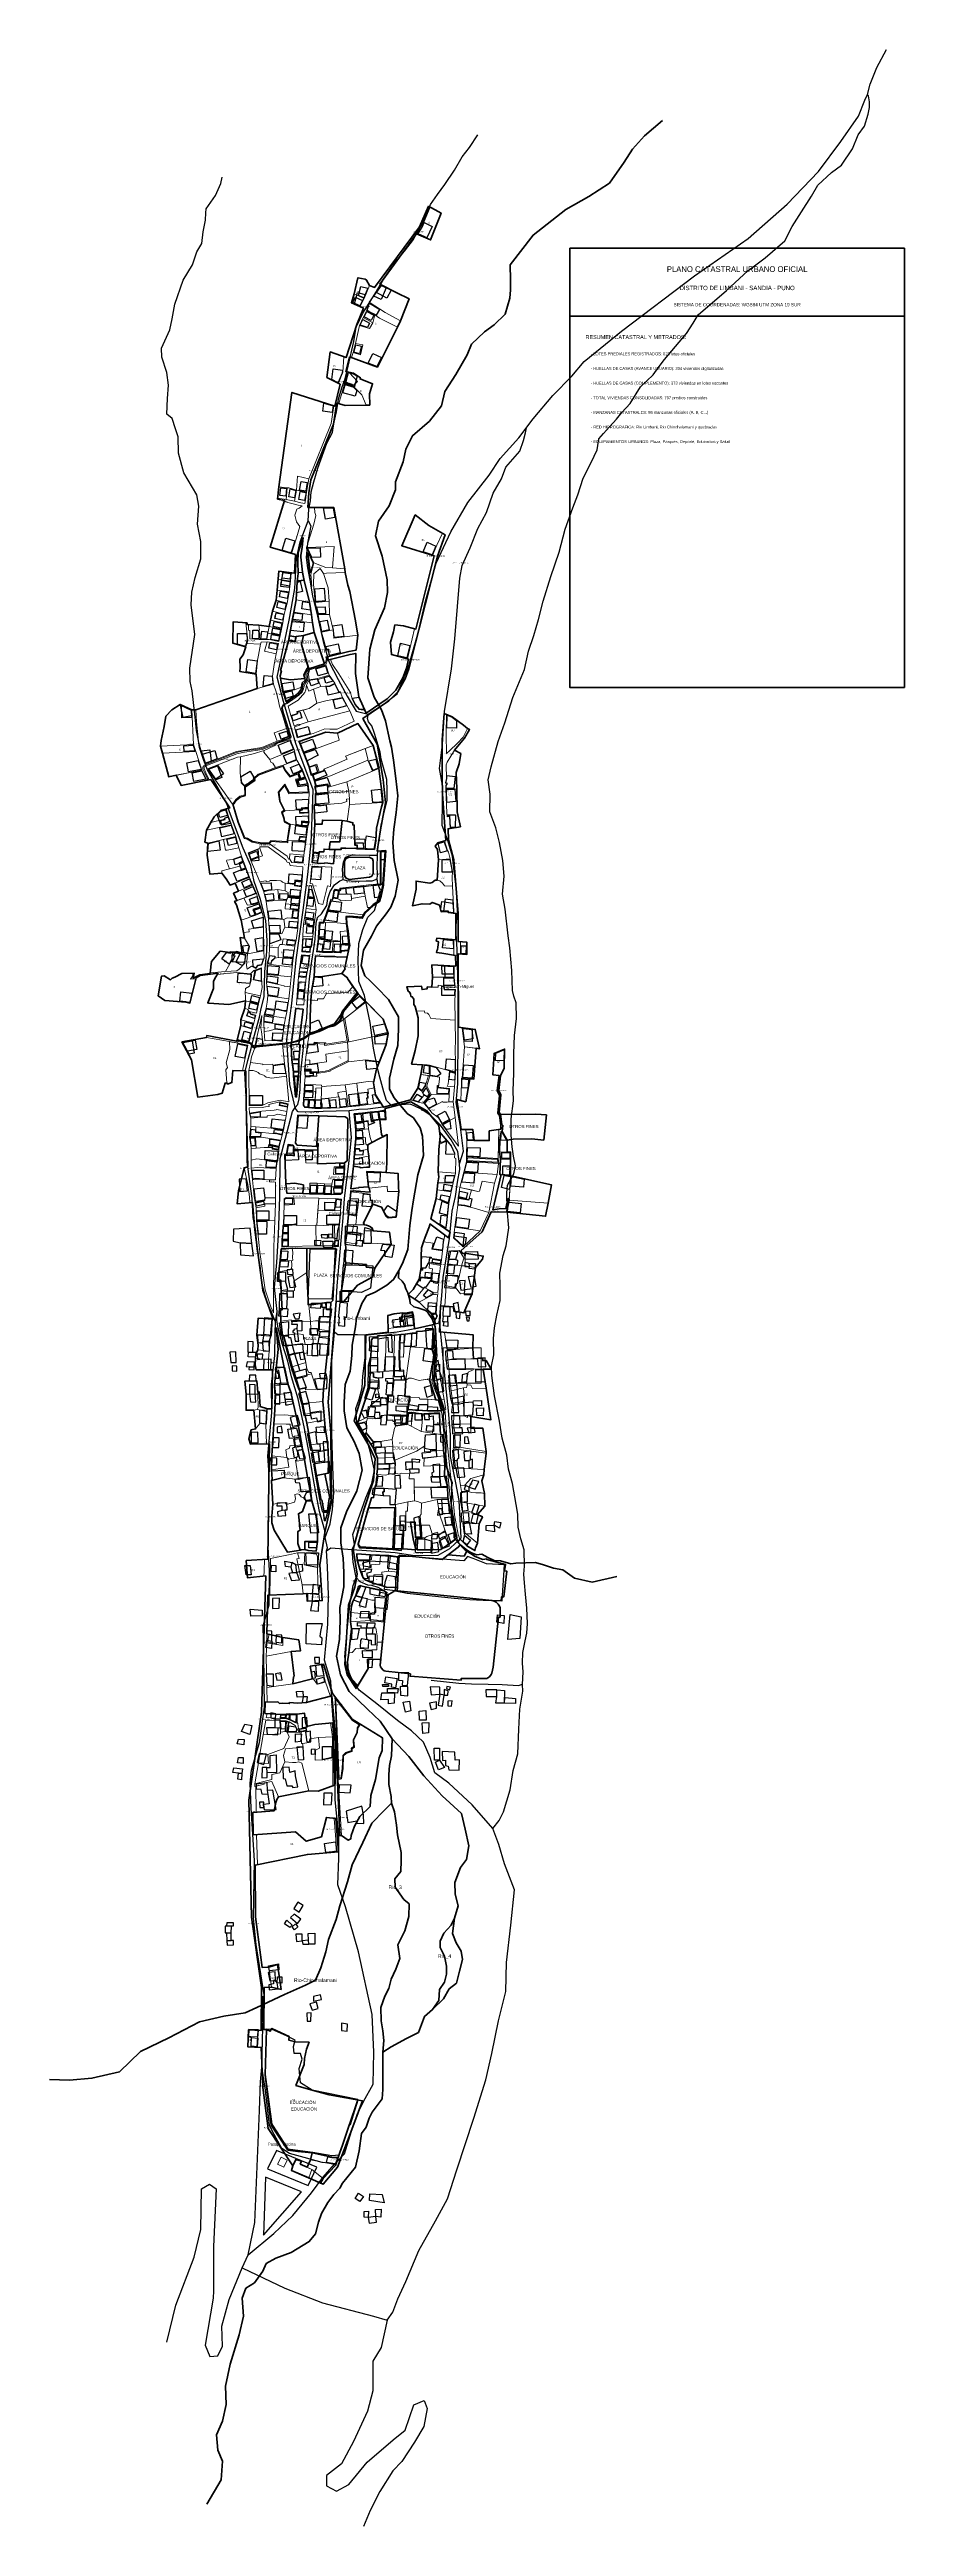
# Model space of a CAD drawing. Header units: metres. Extents: x 425183 to 426000, y 8434421 to 8436790.
import ezdxf
from ezdxf.enums import TextEntityAlignment as Align

# ---------------------------------------------------------------- set-up
doc = ezdxf.new("R2010")
doc.units = ezdxf.units.M
for name, color, linetype, lineweight in [('01_RIOS_Y_CUENCAS', 140, 'Continuous', 35), ('02_CALLES_Y_VIAS', 7, 'Continuous', 25), ('03_MANZANAS_ROTULOS', 6, 'Continuous', 35), ('04_LOTES_PREDIALES', 7, 'Continuous', 15), ('05_HUELLAS_CASAS_USUARIO', 30, 'Continuous', 30), ('06_HUELLAS_CASAS_COMPLEMENTO', 4, 'Continuous', 25), ('07_EQUIPAMIENTOS', 3, 'Continuous', 40), ('09_MEMBRETE_DATOS', 7, 'Continuous', 35)]:
    doc.layers.add(name, color=color, linetype=linetype, lineweight=lineweight)
doc.layers.add('08_TOPONIMIA_ROTULOS', color=7, linetype='Continuous')

msp = doc.modelspace()

# ---------------------------------------------------------------- linework, layer by layer
at = {"layer": '01_RIOS_Y_CUENCAS'}
for points in [[(425333.05, 8434442.5), (425346.54, 8434465.8), (425347.77, 8434483.58), (425343.47, 8434494.01), (425342.25, 8434508.72), (425347.77, 8434521.6), (425351.45, 8434537.54), (425350.83, 8434555.32), (425355.12, 8434576.17), (425363.71, 8434604.38), (425368, 8434622.16), (425366.77, 8434639.33), (425370.15, 8434648.83), (425378.43, 8434654.04), (425386.4, 8434665.08), (425389.77, 8434672.44), (425398.97, 8434677.65), (425413.68, 8434683.17), (425430.85, 8434693.59), (425436.68, 8434700.95), (425439.74, 8434711.99), (425442.5, 8434720.27), (425448.63, 8434731), (425454.31, 8434738.66), (425459.98, 8434744.49), (425462.74, 8434749.24), (425475, 8434764.72), (425478.68, 8434780.21), (425480.83, 8434796.91), (425485.42, 8434802.89), (425488.18, 8434811.48), (425490.94, 8434817.3), (425500.45, 8434830.03), (425501.37, 8434838.92), (425501.37, 8434852.1), (425501.06, 8434874.79), (425509.03, 8434879.69), (425523.75, 8434887.66), (425535.4, 8434893.49), (425540.92, 8434908.82), (425548.58, 8434915.56), (425559.31, 8434925.68), (425564.52, 8434935.19), (425571.58, 8434940.7), (425574.64, 8434952.05), (425577.4, 8434963.39), (425576.17, 8434971.36), (425571.27, 8434979.33), (425567.9, 8434988.22), (425569.74, 8435002.94), (425573.11, 8435014.59), (425570.35, 8435025.93), (425570.04, 8435036.97), (425575.56, 8435051.38), (425581.08, 8435059.05), (425583.53, 8435071.92), (425579.85, 8435087.87), (425576.48, 8435102.89), (425558.09, 8435119.75), (425540.3, 8435139.07), (425526.2, 8435157.46), (425510.26, 8435174.32), (425498.61, 8435191.19), (425486.65, 8435202.84), (425468.87, 8435219.7), (425460.59, 8435235.64), (425456.91, 8435253.42), (425459.67, 8435269.37), (425460.28, 8435287.76), (425459.98, 8435300.02), (425463.96, 8435319.65), (425463.96, 8435333.44), (425463.35, 8435347.24), (425461.2, 8435361.95), (425461.2, 8435376.06), (425466.42, 8435391.39), (425476.23, 8435411.62), (425481.44, 8435431.24), (425478.68, 8435447.19), (425473.77, 8435458.84), (425466.72, 8435471.71), (425464.27, 8435487.96), (425464.27, 8435496.24), (425465.19, 8435513.1), (425470.09, 8435525.98), (425471.63, 8435541), (425471.93, 8435550.81), (425475, 8435568.29), (425475.92, 8435576.57), (425481.13, 8435590.67), (425485.73, 8435598.03), (425494.01, 8435601.4), (425505.05, 8435608.14), (425511.48, 8435613.66), (425516.66, 8435622.29), (425520.07, 8435628.99), (425524.97, 8435642.48), (425527.12, 8435665.17), (425528.96, 8435679.58), (425530.49, 8435689.7), (425534.78, 8435713.92), (425540, 8435732.31), (425539.08, 8435750.71), (425536.93, 8435758.68), (425530.49, 8435768.18), (425524.36, 8435772.47), (425512.21, 8435787.57), (425512.21, 8435787.57), (425507.46, 8435795.55), (425507.46, 8435806.28), (425511.75, 8435824.52), (425515.58, 8435837.39), (425516.2, 8435853.34), (425516.2, 8435864.99), (425506.58, 8435881.62), (425495.54, 8435892.96), (425489.41, 8435899.1), (425483.85, 8435904.23), (425480.63, 8435913.89), (425482.78, 8435928.76), (425482.78, 8435928.76), (425490.33, 8435942.02), (425495.24, 8435951.52), (425504.43, 8435963.48), (425508.72, 8435969.92), (425512.98, 8435980.42), (425515.89, 8435995.59), (425512.06, 8436014.3), (425512.06, 8436014.3), (425510.68, 8436031.46), (425511.75, 8436044.49), (425514.05, 8436060.28), (425515.47, 8436076.3), (425513.75, 8436092.78), (425511.29, 8436110.41), (425509.64, 8436122.9), (425507.81, 8436128.73), (425503.82, 8436148.04), (425499.83, 8436158.47), (425492.78, 8436170.73), (425486.96, 8436189.13), (425488.91, 8436216.64), (425493.51, 8436235.04), (425502.9, 8436255.96), (425505.66, 8436270.68), (425505.35, 8436282.94), (425500.45, 8436305.63), (425494.32, 8436324.94), (425497.07, 8436339.05), (425507.19, 8436353.76), (425513.32, 8436368.79), (425513.32, 8436376.45), (425520.68, 8436395.77), (425523.13, 8436407.72), (425529.57, 8436420.6), (425545.82, 8436434.7), (425557.17, 8436449.11), (425560.54, 8436462.91), (425570.96, 8436479.16), (425582, 8436498.17), (425585.98, 8436508.28), (425598.55, 8436519.93), (425607.75, 8436526.68), (425618.18, 8436536.8), (425622.78, 8436552.13), (425623.39, 8436560.1), (425623.39, 8436569.91), (425623.08, 8436584.01), (425644.85, 8436612.52), (425676.12, 8436637.05), (425698.2, 8436649.31), (425717.82, 8436662.19), (425731.92, 8436682.43), (425739.89, 8436694.69), (425751.54, 8436707.57), (425768.71, 8436722.28)], [(425725.02, 8435329.46), (425701.41, 8435324.24), (425684.55, 8435327.92), (425673.21, 8435335.89), (425664.32, 8435337.43), (425654.81, 8435340.8), (425647.15, 8435342.95), (425628.45, 8435342.33), (425623.7, 8435341.87), (425613.73, 8435344.48), (425607.75, 8435344.94), (425601.62, 8435347.7), (425595.8, 8435351.07), (425590.89, 8435350.46), (425585.52, 8435352.6), (425582.15, 8435354.6), (425575.71, 8435359.66), (425569.58, 8435366.55), (425569.66, 8435376.44), (425569.05, 8435384.11), (425567.97, 8435388.93), (425567.05, 8435394.61), (425566.52, 8435399.66), (425566.98, 8435404.72), (425567.05, 8435408.86), (425566.82, 8435414.61), (425567.36, 8435419.29), (425564.6, 8435426.72), (425562.22, 8435434.85), (425561.46, 8435440.36), (425560.84, 8435445.35), (425561.46, 8435448.95), (425561.38, 8435456.77), (425561.76, 8435458.45), (425561.38, 8435464.81), (425559.39, 8435471.18), (425559.39, 8435475.78), (425559.01, 8435482.6), (425559.47, 8435486.74), (425558.16, 8435491.79), (425555.56, 8435499.31), (425554.56, 8435502.68), (425552.72, 8435504.98), (425551.49, 8435507.43), (425551.49, 8435510.65), (425550.27, 8435514.94), (425549.65, 8435518.93), (425550.27, 8435524.06), (425550.65, 8435529.2), (425551.34, 8435535.18), (425551.49, 8435538.93), (425552.03, 8435542.38), (425551.95, 8435547.44), (425551.03, 8435552.19), (425551.19, 8435557.48), (425551.72, 8435564.07), (425551.19, 8435568.52), (425548.27, 8435575.95), (425545.13, 8435580.55), (425543.45, 8435583), (425541.38, 8435584.46), (425534.55, 8435586.68), (425530.8, 8435587.6), (425527.43, 8435590.59), (425527.04, 8435594.27), (425524.97, 8435600.79), (425523.13, 8435604.85), (425521.83, 8435608.83), (425519.69, 8435612.05), (425516.08, 8435615.12), (425516.54, 8435621.71), (425516.66, 8435622.29)], [(425501.06, 8434874.79), (425502.29, 8434885.82), (425501.06, 8434895.02), (425499.53, 8434904.53), (425499.22, 8434917.4), (425503.21, 8434928.13), (425506.89, 8434935.49), (425509.34, 8434944.38), (425513.63, 8434954.19), (425517.62, 8434964.31), (425515.47, 8434977.19), (425522.21, 8434990.68), (425526.2, 8435004.47), (425526.51, 8435016.43), (425521.29, 8435020.72), (425513.02, 8435032.37), (425512.71, 8435040.34), (425518.54, 8435047.4), (425518.84, 8435058.13), (425518.84, 8435065.79), (425515.16, 8435082.65), (425514.24, 8435091.85), (425512.4, 8435104.42), (425509.64, 8435112.7), (425509.18, 8435119.14), (425506.89, 8435130.79), (425506.89, 8435140.29), (425507.65, 8435148.88), (425509.49, 8435158.07), (425510.26, 8435174.32)], [(425182.52, 8434848.42), (425201.52, 8434847.81), (425222.99, 8434849.65), (425249.35, 8434855.78), (425269.59, 8434875.4), (425296.57, 8434888.28), (425326, 8434903.61), (425349.3, 8434909.13), (425369.53, 8434912.19), (425380.88, 8434917.4), (425407.24, 8434929.67), (425427.17, 8434938.86), (425436.68, 8434943.46), (425441.89, 8434955.42), (425446.79, 8434970.75), (425449.25, 8434982.4), (425456.61, 8435001.71), (425459.98, 8435014.59), (425467.34, 8435037.59), (425471.93, 8435053.83), (425482.05, 8435075.3), (425490.64, 8435093.69), (425502.59, 8435105.65), (425509.64, 8435112.7)], [(425548.58, 8434915.56), (425554.87, 8434924.15), (425555.33, 8434934.73), (425560.08, 8434941.47), (425562.07, 8434949.29), (425562.07, 8434956.95), (425560.23, 8434966.61), (425555.94, 8434974.73), (425556.09, 8434980.87), (425559.47, 8434988.38), (425566.52, 8434996.12), (425569.74, 8435002.94)]]:
    msp.add_lwpolyline(points, dxfattribs=at)
at = {"layer": '02_CALLES_Y_VIAS'}
for points in [[(425729.48, 8436520.68), (425799.12, 8436573.64), (425850.63, 8436609.21), (425887.72, 8436642.01), (425917.77, 8436673.29), (425939.23, 8436702.1), (425956.09, 8436726.33), (425962.22, 8436741.5), (425964.68, 8436747.02), (425967.36, 8436756.83), (425973.49, 8436773), (425982.77, 8436790.02)], [(425606.31, 8435088.49), (425612.41, 8435096.35), (425616.7, 8435104.63), (425622.83, 8435125.48), (425625.9, 8435144.18), (425630.19, 8435160.12), (425631.11, 8435183.73), (425632.18, 8435202.74), (425634.94, 8435220.06), (425634.92, 8435226.4), (425635.56, 8435238.46), (425634.64, 8435246.74), (425634.94, 8435257.01), (425637.24, 8435268.04), (425638.78, 8435275.4), (425639.39, 8435284.75), (425638.93, 8435299.47), (425637.55, 8435312.65), (425636.78, 8435323.54), (425636.02, 8435331.81), (425636.78, 8435339.63), (425636.32, 8435355.27), (425633.1, 8435365.69), (425630.65, 8435376.88), (425630.34, 8435389.14), (425628.66, 8435398.34), (425625.29, 8435418.58), (425621.3, 8435432.22), (425619.77, 8435445.71), (425615.32, 8435461.96), (425612.72, 8435478.06), (425607.96, 8435502.28), (425605.51, 8435521.9), (425605.2, 8435530.79), (425607.35, 8435541.52), (425606.89, 8435557.15), (425608.12, 8435567.43), (425610.26, 8435579.54), (425613.33, 8435593.49), (425613.48, 8435607.59), (425613.02, 8435619.85), (425616.24, 8435636.71), (425619, 8435645.76), (425621.76, 8435663.08), (425620.07, 8435680.86), (425619.92, 8435696.5), (425620.53, 8435703.86), (425626.51, 8435714.59), (425628.04, 8435722.25), (425626.05, 8435731.6), (425624.98, 8435740.65), (425623.91, 8435751.68), (425623.91, 8435767.17), (425626.05, 8435784.64), (425625.9, 8435794.3), (425626.51, 8435810.55), (425626.51, 8435829.86), (425627.12, 8435847.03), (425628.96, 8435863.44), (425628.66, 8435878.15), (425626.36, 8435884.59), (425625.29, 8435890.11), (425624.67, 8435909.27), (425622.68, 8435930.73), (425620.99, 8435942.38), (425618.08, 8435967.83), (425615.63, 8435982.24), (425617.16, 8435999.41), (425616.09, 8436014.28), (425612.87, 8436031.75), (425609.19, 8436045.7), (425603.67, 8436061.03), (425603.98, 8436077.89), (425601.98, 8436091.69), (425604.74, 8436103.95), (425611.49, 8436128.17), (425617.93, 8436145.96), (425625.44, 8436170.33), (425636.63, 8436197), (425640.46, 8436214.63), (425645.67, 8436229.65), (425650.12, 8436244.83), (425654.41, 8436262.46), (425661.77, 8436285.91), (425669.74, 8436309.21), (425675.41, 8436331.44), (425682.92, 8436351.68), (425687.68, 8436364.09), (425692.73, 8436380.03), (425700.55, 8436395.21), (425706.07, 8436407.32), (425707.76, 8436417.75), (425712.36, 8436422.8), (425717.87, 8436429.24), (425724.62, 8436436.6), (425729.83, 8436442.89), (425737.8, 8436451.47), (425747.46, 8436467.57), (425759.57, 8436478.91), (425765.55, 8436486.88), (425770.61, 8436493.47), (425791.61, 8436518.46), (425798.05, 8436528.27), (425802.65, 8436536.39), (425829.93, 8436559.69), (425850.32, 8436578.4), (425866.88, 8436590.66), (425885.73, 8436607.22), (425892.78, 8436620.71), (425901.52, 8436634.66), (425911.02, 8436649.68), (425917.16, 8436660.26), (425930.34, 8436672.52), (425939.84, 8436679.42), (425950.27, 8436694.9), (425955.63, 8436708.39), (425961.92, 8436716.67), (425965.29, 8436728.32), (425966.67, 8436734.45), (425966.67, 8436739.97), (425965.6, 8436745.64), (425964.68, 8436747.02)], [(425429.96, 8436339.34), (425430.49, 8436350.45), (425432.02, 8436358.34), (425432.79, 8436366.85), (425435.32, 8436376.43), (425439, 8436389.62), (425447.58, 8436413.68), (425453.1, 8436423.8), (425454.48, 8436432.23), (425456.93, 8436443.42), (425458.77, 8436455.53), (425461.99, 8436466.42), (425465.21, 8436475), (425467.97, 8436487.26), (425473.33, 8436510.72), (425475.63, 8436524.51), (425482.22, 8436538), (425495.1, 8436558.55), (425503.07, 8436572.34), (425513.5, 8436587.21), (425522.08, 8436597.18), (425530.51, 8436608.21), (425533.12, 8436614.04), (425539.25, 8436623.24), (425541.86, 8436631.05), (425546.76, 8436641.78), (425553.35, 8436651.29), (425560.56, 8436660.95), (425569.6, 8436674.59), (425576.96, 8436687.31), (425584.01, 8436696.2), (425592.14, 8436708.31)], [(425398.68, 8435573.24), (425394.66, 8435582.37), (425390.59, 8435591.34), (425385.76, 8435608.81), (425384, 8435626.67), (425381.17, 8435642.54), (425379.71, 8435660.17), (425377.26, 8435672.97), (425376.11, 8435691.06), (425374.04, 8435707.31), (425371.51, 8435726.24), (425371.05, 8435751.45), (425370.66, 8435788.63), (425369.9, 8435799.82), (425369.29, 8435811.32), (425372.2, 8435823.27), (425375.42, 8435834.46), (425378.02, 8435845.19), (425383.39, 8435864.51), (425384.92, 8435872.94), (425387.68, 8435883.98), (425388.45, 8435908.04), (425390.44, 8435927.51), (425390.75, 8435937.78), (425389.37, 8435957.1), (425384.15, 8435977.18), (425378.33, 8435994.19), (425374.96, 8436009.68), (425367.75, 8436026.23), (425360.39, 8436045.55), (425354.42, 8436061.8), (425352.27, 8436067.93), (425341.23, 8436087.93), (425333.41, 8436101.27), (425330.04, 8436110.01), (425325.9, 8436122.42), (425324.98, 8436129.32), (425323.14, 8436138.83), (425321.61, 8436151.55), (425318.85, 8436176.54), (425317.01, 8436185.74), (425316.74, 8436198.46), (425321.5, 8436230.65), (425317.97, 8436259.01), (425318.58, 8436271.12), (425321.65, 8436285.07), (425327.17, 8436303), (425327.32, 8436319.56), (425323.95, 8436335.96), (425325.33, 8436353.44), (425323.49, 8436364.17), (425310.77, 8436385.32), (425305.71, 8436403.87), (425305.55, 8436419.51), (425302.95, 8436427.17), (425299.73, 8436437.14), (425294.52, 8436441.43), (425295.44, 8436456.15), (425296.36, 8436468.87), (425294.82, 8436480.98), (425289.92, 8436495.69), (425289.46, 8436504.28), (425297.43, 8436521.91), (425299.88, 8436532.33), (425302.33, 8436546.59), (425310.15, 8436569.58), (425319.2, 8436584.15), (425323.49, 8436596.41), (425328.09, 8436604.53), (425329.31, 8436615.72), (425331.61, 8436626.84), (425331.92, 8436633.89), (425332.38, 8436637.57), (425341.12, 8436650.44), (425346.18, 8436661.94), (425347.71, 8436668.07)], [(425294.78, 8434597.47), (425303.27, 8434632.76), (425320.88, 8434678.48), (425327.15, 8434705.05), (425327.79, 8434743.85), (425335.43, 8434748.52), (425341.98, 8434743.89), (425339.16, 8434688.75), (425339.28, 8434646.42), (425338.94, 8434639.25), (425331.42, 8434594.3), (425335.93, 8434583.73), (425343.59, 8434584.31), (425347.86, 8434593.61), (425347.24, 8434612.73), (425354.27, 8434638.18), (425366.71, 8434668.31), (425372.45, 8434680.75), (425378.9, 8434711.77), (425383.44, 8434818.9), (425384.1, 8434846.19), (425385.37, 8434860.31), (425386.56, 8434898.55), (425387.59, 8434929.56), (425380.17, 8434977.62), (425377.66, 8435003.05), (425378.62, 8435058), (425375.3, 8435107.93), (425374.48, 8435131.88), (425375.56, 8435144.32), (425383.15, 8435170.7), (425388, 8435204.5), (425387.38, 8435254.72), (425386.74, 8435282.47), (425392.66, 8435302.63), (425392.84, 8435335.12), (425391.47, 8435357.95), (425392.12, 8435389.7), (425392.57, 8435427.02), (425391.4, 8435444.65), (425395.01, 8435486.43), (425394.75, 8435513.35), (425398.03, 8435541.03), (425398.15, 8435562.38), (425398.68, 8435573.24), (425400.14, 8435583.17), (425397.74, 8435606.1), (425399.73, 8435630.05), (425401.33, 8435656.51), (425402.72, 8435692.72), (425402.98, 8435729.48), (425414.81, 8435774.44), (425417.41, 8435778.16), (425412.3, 8435800.24), (425410.55, 8435823.35), (425409.37, 8435843.21), (425414.32, 8435877.57), (425418.49, 8435919.54), (425424.89, 8435966.9), (425429.46, 8436001.07), (425432.73, 8436031.34), (425433.95, 8436063.65), (425434.45, 8436081.85), (425418.07, 8436126.36), (425406.36, 8436166.61), (425400.32, 8436189.61), (425411.74, 8436244.23), (425417.07, 8436274.69), (425418.67, 8436303.1), (425422.17, 8436319.27), (425429.96, 8436339.34), (425432.21, 8436334.52), (425429.27, 8436317.99), (425427.82, 8436304.24), (425429.16, 8436294.22), (425432.19, 8436279.01), (425434.09, 8436267.32), (425438.63, 8436248.02), (425444.12, 8436223.72), (425449.6, 8436204.61), (425458.62, 8436187.56), (425467.26, 8436171.62), (425475.71, 8436157.16), (425487.11, 8436154.41), (425502.78, 8436164.48), (425514.89, 8436173.8), (425526.02, 8436200.94), (425534.9, 8436232.15), (425541.91, 8436262.44), (425552.27, 8436298.67), (425566.19, 8436328.6), (425582.55, 8436356.68), (425603.02, 8436382.92), (425613.44, 8436398.73), (425631.32, 8436418.65), (425644.9, 8436436.89), (425663.89, 8436459.03), (425681.96, 8436477.65), (425693.88, 8436491.8), (425729.48, 8436520.68)], [(425447.2, 8435354.17), (425451.46, 8435356.92), (425471.94, 8435355.45), (425513.08, 8435352.6), (425531.96, 8435349.69), (425554.19, 8435350.13), (425565.2, 8435356.28), (425576.19, 8435366.53), (425574.22, 8435402.17), (425570.99, 8435419.24), (425566.06, 8435444.29), (425566, 8435465.45), (425564.06, 8435488.09), (425560.99, 8435515.19), (425555.98, 8435568.27), (425554.94, 8435572.26), (425557.67, 8435598.35), (425559.02, 8435615.53), (425564.89, 8435652.86), (425567.42, 8435679.05), (425570.56, 8435692.98), (425572.57, 8435706.72), (425574.97, 8435718.98), (425574.58, 8435724.27), (425578.37, 8435736.44), (425575.12, 8435762.06), (425571.42, 8435782.93), (425573.04, 8435800.94), (425573.28, 8435848.1), (425573.34, 8435889.69), (425572.29, 8435929.6), (425571.11, 8435948.9), (425572.75, 8435965.8), (425571.56, 8435986.41), (425569.46, 8436004.13), (425567.73, 8436018.7), (425563.2, 8436034.47), (425557.93, 8436047.82), (425558.24, 8436070.1), (425558.38, 8436086.44), (425555.53, 8436102.39), (425558.26, 8436125.42), (425560.23, 8436156.99), (425567.02, 8436197.86), (425570.11, 8436226.27), (425572.63, 8436257.47), (425574.98, 8436284.58), (425577.19, 8436296.47), (425584.8, 8436313.39), (425592.03, 8436331.97), (425600.21, 8436347.22), (425606.69, 8436365.62), (425614.69, 8436379.57), (425618.95, 8436390.53), (425632.17, 8436405.98), (425635.74, 8436416.16), (425637.59, 8436423.45), (425638.46, 8436428.24)], [(425509.51, 8435779.97), (425509.51, 8435779.97), (425504.68, 8435784.8), (425502.08, 8435793.07), (425498.24, 8435807.33), (425496.33, 8435814.38), (425492.34, 8435834.77), (425489.2, 8435859.6), (425483.83, 8435885.36), (425478.32, 8435898.54), (425477.55, 8435919.08), (425478.32, 8435934.87), (425481.99, 8435948.36), (425486.9, 8435960.32), (425493.34, 8435966.45), (425496.86, 8435978.1), (425499.01, 8435986.07), (425496.4, 8435992.05), (425495.89, 8435997.09), (425496.1, 8435999.71), (425495.79, 8436010.6), (425496.25, 8436017.04), (425496.25, 8436019.64), (425496.86, 8436028.07), (425499.78, 8436048.31), (425501.62, 8436056.59), (425505.29, 8436072.22), (425505.29, 8436081.42), (425504.99, 8436091.84), (425499.62, 8436111.31), (425498.55, 8436117.9), (425494.87, 8436130.78), (425493.03, 8436136.91), (425490.58, 8436143.2), (425487.59, 8436146.88), (425486.52, 8436150.09), (425487.13, 8436153.54), (425487.11, 8436154.41)], [(425417.41, 8435778.16), (425419.8, 8435781.19), (425421.33, 8435786.41), (425422.25, 8435795.3), (425422.48, 8435806.95), (425423.09, 8435815.07), (425425.24, 8435835.46), (425426, 8435848.18), (425428.46, 8435863.74), (425429.38, 8435883.67), (425431.22, 8435901.15), (425433.36, 8435918.01), (425435.2, 8435930.27), (425436.43, 8435939.16), (425437.35, 8435954.34), (425438.88, 8435959.86), (425442.71, 8435963.38), (425447.62, 8435971.51), (425448.54, 8435977.95), (425450.99, 8435984.69), (425454.98, 8435991.28), (425460.19, 8435994.81), (425463.25, 8435996.34), (425462.64, 8436006.15), (425463.71, 8436012.9), (425465.4, 8436017.5), (425470.92, 8436019.64), (425478.74, 8436019.79), (425488.39, 8436019.56), (425492.61, 8436019.64), (425496.25, 8436019.64)], [(425463.25, 8435996.34), (425466.63, 8435995.27), (425470.92, 8435994.88), (425478.66, 8435994.58), (425485.41, 8435994.96), (425491.08, 8435995.04), (425494.6, 8435996.19), (425495.89, 8435997.09)], [(425446.04, 8435366.98), (425450.88, 8435380.12), (425452.95, 8435393.76), (425454.4, 8435410.01), (425453.33, 8435434.46), (425452.41, 8435466.19), (425452.41, 8435535.48), (425454.86, 8435563.38), (425457.62, 8435607.53), (425463.14, 8435672.68), (425464.67, 8435691.08), (425468.81, 8435724.49), (425471.26, 8435749.48), (425468.96, 8435774.93), (425444.32, 8435774.39), (425426.85, 8435773.78), (425420.1, 8435774.01), (425418.03, 8435776.54), (425417.41, 8435778.16)], [(425574.58, 8435724.27), (425573.05, 8435736.05), (425566.46, 8435747.39), (425556.34, 8435761.34), (425547.45, 8435770.31), (425538.64, 8435776.29), (425531.12, 8435779.74), (425527.22, 8435781.35), (425509.51, 8435779.97), (425501.69, 8435778.36), (425486.98, 8435776.67), (425478.16, 8435776.36), (425468.96, 8435774.93)], [(425372.45, 8434680.75), (425397, 8434701.1), (425415.07, 8434718.42), (425433.13, 8434740.01), (425443.92, 8434754.71), (425455.47, 8434767.74), (425464.41, 8434777.42), (425471.26, 8434798.97), (425476.63, 8434814.95), (425482.57, 8434827.59), (425491.86, 8434844.14), (425492.52, 8434874.78), (425490.92, 8434910.6), (425477.85, 8434970.53), (425465.58, 8435013.75), (425458.23, 8435034.7), (425459.28, 8435060.33), (425459.21, 8435081.49), (425455.56, 8435116.01), (425455.85, 8435145.34), (425456.14, 8435173.56), (425453.84, 8435192.49), (425452.29, 8435210.68), (425451.4, 8435229.61), (425445.45, 8435249.46), (425448.53, 8435284.09), (425449.38, 8435311.67), (425448.18, 8435339.32), (425447.2, 8435354.17), (425448.31, 8435356.96), (425446.04, 8435366.98), (425445.83, 8435373.66), (425440.74, 8435391.84), (425435.23, 8435420.6), (425430.67, 8435447.69), (425426.3, 8435471.26), (425420.24, 8435499.64), (425414.01, 8435520.42), (425410.42, 8435535.63), (425405.14, 8435551.4), (425400.99, 8435566.98), (425399.8, 8435574.7), (425400.14, 8435583.17)], [(425484.26, 8435560.51), (425498.59, 8435561.98), (425514.84, 8435563.67), (425525.49, 8435565.59), (425542.51, 8435569.11), (425550.4, 8435571.03), (425554.94, 8435572.26)], [(425471.94, 8435355.45), (425474.1, 8435360.31), (425472.61, 8435369.81), (425477.66, 8435384.22), (425485.02, 8435404.92), (425490.69, 8435418.56), (425493.15, 8435431.43), (425489.01, 8435449.37), (425486.25, 8435459.03), (425480.58, 8435467.31), (425476.44, 8435476.96), (425475.52, 8435490.3), (425478.58, 8435499.19), (425481.5, 8435510.07), (425481.96, 8435521.26), (425484.41, 8435538.89), (425484.41, 8435551), (425484.26, 8435560.51), (425476.9, 8435560.66), (425466.63, 8435560.66), (425458.04, 8435560.66), (425454.86, 8435563.38)], [(425505.29, 8434618.49), (425510.8, 8434625.85), (425515.71, 8434638.88), (425523.22, 8434655.28), (425535.64, 8434685.02), (425551.58, 8434713.38), (425563.08, 8434734.38), (425572.12, 8434762.13), (425588.37, 8434811.64), (425599.56, 8434848.28), (425605.39, 8434873.26), (425611.82, 8434904.54), (425618.88, 8434932.59), (425619.49, 8434960.33), (425623.63, 8434996.21), (425627.15, 8435029.93), (425617.65, 8435054.92), (425611.98, 8435073.31), (425606.31, 8435088.49), (425586.68, 8435111.33), (425564.46, 8435131.87), (425550.97, 8435141.99), (425546.52, 8435156.4), (425540.08, 8435171.11), (425528.59, 8435182), (425515.25, 8435191.81), (425495.47, 8435207.75), (425478.46, 8435220.93), (425467.42, 8435238.26), (425464.97, 8435252.67), (425466.96, 8435278.27), (425469.87, 8435304.63), (425472.79, 8435320.88), (425475.85, 8435328.7), (425472.94, 8435343.26), (425471.94, 8435355.45)], [(425475.85, 8435328.7), (425479.29, 8435324.93), (425486.57, 8435321.79), (425490.48, 8435321.26), (425496.31, 8435319.49), (425499.3, 8435317.88), (425505.66, 8435314.05)], [(425547.43, 8435230.51), (425573.8, 8435227.75), (425585.91, 8435226.83), (425602, 8435226.67), (425615.19, 8435226.21), (425630.82, 8435225.29), (425633.97, 8435226.21), (425634.92, 8435226.4)], [(425455.47, 8434767.74), (425443.16, 8434769), (425425.95, 8434773.78), (425412.12, 8434777.82), (425404.63, 8434782.44), (425395.24, 8434799.49), (425392.98, 8434804.87), (425388.87, 8434838.46), (425385.37, 8434860.31)], [(425366.71, 8434668.31), (425407.48, 8434649), (425443.51, 8434634.89), (425492.26, 8434622.17), (425505.29, 8434618.49), (425499.61, 8434592.28), (425491.8, 8434579.25), (425491.64, 8434550.73), (425486.43, 8434531.27), (425473.09, 8434502.29), (425461.75, 8434480.83), (425447.34, 8434469.8), (425447.34, 8434459.83), (425457, 8434454.93), (425468.8, 8434461.06), (425486.28, 8434482.52), (425510.96, 8434503.98), (425522.45, 8434513.18), (425530.73, 8434537.24), (425540.85, 8434541.54), (425543.76, 8434533.72), (425540.39, 8434516.7), (425531.65, 8434501.83), (425519.24, 8434483.13), (425510.65, 8434474.39), (425498.39, 8434454.62), (425489.19, 8434436.22), (425482.75, 8434421.05)]]:
    msp.add_lwpolyline(points, dxfattribs=at)
at = {"layer": '04_LOTES_PREDIALES'}
for points in [[(425556.96, 8436633.63), (425546.44, 8436639.2), (425538.54, 8436620.23), (425534.14, 8436613.49), (425546.86, 8436608), (425556.96, 8436633.63)], [(425546.44, 8436639.2), (425556.96, 8436633.63), (425546.86, 8436608), (425534.14, 8436613.49), (425538.54, 8436620.23), (425546.44, 8436639.2)], [(425477.37, 8436571.68), (425484.27, 8436570.27), (425485.45, 8436569.41), (425488.42, 8436564.32), (425483.26, 8436551.95), (425479.47, 8436544.18), (425471.19, 8436547.82), (425473.74, 8436556.25), (425477.37, 8436571.68)], [(425488.42, 8436564.32), (425485.45, 8436569.41), (425484.27, 8436570.27), (425477.37, 8436571.68), (425473.74, 8436556.25), (425483.26, 8436551.95), (425488.42, 8436564.32)], [(425499.8, 8436564.99), (425514.48, 8436557.45), (425526.34, 8436551.65), (425518.16, 8436530.42), (425515.25, 8436524.61), (425496.07, 8436486.35), (425471.19, 8436495.34), (425472.9, 8436500.2), (425475.03, 8436508.94), (425479.06, 8436526.23), (425482.31, 8436533.81), (425485.54, 8436540.03), (425488.08, 8436548.29), (425499.8, 8436564.99)], [(425483.26, 8436551.95), (425473.74, 8436556.25), (425471.19, 8436547.82), (425479.47, 8436544.18), (425483.26, 8436551.95)], [(425488.08, 8436548.29), (425485.54, 8436540.03), (425493.51, 8436536.19), (425497.88, 8436533.01), (425515.25, 8436524.61), (425518.16, 8436530.42), (425503.52, 8436538.56), (425488.08, 8436548.29)], [(425526.34, 8436551.65), (425514.48, 8436557.45), (425499.8, 8436564.99), (425488.08, 8436548.29), (425503.52, 8436538.56), (425518.16, 8436530.42), (425526.34, 8436551.65)], [(425475.03, 8436508.94), (425482.24, 8436507.52), (425479.78, 8436498.08), (425472.9, 8436500.2), (425471.19, 8436495.34), (425496.07, 8436486.35), (425515.25, 8436524.61), (425497.88, 8436533.01), (425493.51, 8436536.19), (425491.79, 8436528.63), (425488.59, 8436523.2), (425479.06, 8436526.23), (425475.03, 8436508.94)], [(425482.31, 8436533.81), (425479.06, 8436526.23), (425488.59, 8436523.2), (425491.79, 8436528.63), (425482.31, 8436533.81)], [(425493.51, 8436536.19), (425485.54, 8436540.03), (425482.31, 8436533.81), (425491.79, 8436528.63), (425493.51, 8436536.19)], [(425464.04, 8436496.14), (425450.9, 8436500.8), (425447.7, 8436476.51), (425458.69, 8436470.88), (425463.03, 8436481.42), (425464.04, 8436496.14)], [(425450.9, 8436500.8), (425464.04, 8436496.14), (425463.03, 8436481.42), (425458.69, 8436470.88), (425447.7, 8436476.51), (425450.9, 8436500.8)], [(425482.24, 8436507.52), (425475.03, 8436508.94), (425472.9, 8436500.2), (425479.78, 8436498.08), (425482.24, 8436507.52)], [(425467.87, 8436481.59), (425473.06, 8436480.51), (425479.73, 8436476.09), (425479.54, 8436475.06), (425491.42, 8436470.43), (425488.48, 8436460.87), (425488.7, 8436449.93), (425485.3, 8436449.86), (425465.3, 8436449.5), (425459.29, 8436451.39), (425465.03, 8436471.22), (425467.87, 8436481.59)], [(425471.72, 8436469.25), (425470.79, 8436469.72), (425465.03, 8436471.22), (425459.29, 8436451.39), (425465.3, 8436449.5), (425485.3, 8436449.86), (425481.21, 8436459.64), (425471.72, 8436469.25)], [(425491.42, 8436470.43), (425479.54, 8436475.06), (425479.73, 8436476.09), (425473.06, 8436480.51), (425467.87, 8436481.59), (425465.03, 8436471.22), (425470.79, 8436469.72), (425471.72, 8436469.25), (425481.21, 8436459.64), (425485.3, 8436449.86), (425488.7, 8436449.93), (425488.48, 8436460.87), (425491.42, 8436470.43)], [(425414.3, 8436462.01), (425454.38, 8436449.28), (425451.69, 8436432.5), (425430.38, 8436379.42), (425428.13, 8436366.82), (425427.26, 8436359.22), (425426.67, 8436355.97), (425422.7, 8436356.46), (425416.89, 8436358.15), (425408.76, 8436359.54), (425400.73, 8436360.92), (425401.82, 8436371.77), (425414.3, 8436462.01)], [(425401.82, 8436371.77), (425409.75, 8436370.7), (425411.3, 8436370.7), (425418.68, 8436368.5), (425419.7, 8436381.86), (425430.38, 8436379.42), (425451.69, 8436432.5), (425454.38, 8436449.28), (425414.3, 8436462.01), (425401.82, 8436371.77)], [(425430.38, 8436379.42), (425419.7, 8436381.86), (425418.68, 8436368.5), (425428.13, 8436366.82), (425430.38, 8436379.42)], [(425393.52, 8436313.94), (425414.09, 8436308.04), (425414.1, 8436309.09), (425418.71, 8436322.94), (425421.75, 8436333.98), (425418.51, 8436338.17), (425417.18, 8436344.74), (425419.02, 8436350.29), (425421.14, 8436351.5), (425424.16, 8436353.73), (425420.2, 8436354.31), (425406.9, 8436357.79), (425393.52, 8436313.94)], [(425406.9, 8436357.79), (425420.2, 8436354.31), (425424.16, 8436353.73), (425421.14, 8436351.5), (425419.02, 8436350.29), (425417.18, 8436344.74), (425418.51, 8436338.17), (425421.75, 8436333.98), (425418.71, 8436322.94), (425414.1, 8436309.09), (425414.09, 8436308.04), (425393.52, 8436313.94), (425406.9, 8436357.79)], [(425401.82, 8436371.77), (425400.73, 8436360.92), (425408.76, 8436359.54), (425409.75, 8436370.7), (425401.82, 8436371.77)], [(425418.68, 8436368.5), (425411.3, 8436370.7), (425409.75, 8436370.7), (425408.76, 8436359.54), (425416.89, 8436358.15), (425418.68, 8436368.5)], [(425427.26, 8436359.22), (425428.13, 8436366.82), (425418.68, 8436368.5), (425416.89, 8436358.15), (425422.7, 8436356.46), (425426.67, 8436355.97), (425427.26, 8436359.22)], [(425436.18, 8436347.3), (425437.11, 8436344.3), (425435.29, 8436336.15), (425428.36, 8436313.64), (425454.79, 8436314.8), (425453.19, 8436294.16), (425464.76, 8436293.37), (425454.38, 8436351.91), (425435.83, 8436352.09), (425436.18, 8436347.3)], [(425545.17, 8436334.87), (425532.25, 8436344.97), (425519.24, 8436315.4), (425548.8, 8436306.23), (425552.89, 8436315.85), (425558.18, 8436327.4), (425545.17, 8436334.87)], [(425532.25, 8436344.97), (425545.17, 8436334.87), (425558.18, 8436327.4), (425552.89, 8436315.85), (425548.8, 8436306.23), (425519.24, 8436315.4), (425532.25, 8436344.97)], [(425422.85, 8436304.43), (425422.88, 8436306.43), (425423.99, 8436313.75), (425425.01, 8436323.4), (425422.72, 8436316.68), (425420.36, 8436309.03), (425419.87, 8436299.65), (425420.25, 8436288.95), (425419.21, 8436281.12), (425425.92, 8436282.2), (425424.53, 8436290.13), (425422.85, 8436304.43)], [(425435.37, 8436298.98), (425446.6, 8436294.61), (425453.19, 8436294.16), (425454.79, 8436314.8), (425428.36, 8436313.64), (425435.37, 8436298.98)], [(425435.37, 8436298.98), (425428.36, 8436313.64), (425432.2, 8436280.56), (425433.22, 8436276.43), (425433.12, 8436280.28), (425432.5, 8436288.41), (425435.37, 8436298.98)], [(425401.63, 8436290.99), (425413.49, 8436289.6), (425412.93, 8436281.52), (425411.73, 8436271.24), (425409.67, 8436260.53), (425407.01, 8436249.91), (425405.47, 8436241.75), (425404.27, 8436235.72), (425403.03, 8436229.54), (425401.92, 8436223.75), (425392.68, 8436225.72), (425390.18, 8436225.75), (425382.83, 8436225.8), (425374.19, 8436226.35), (425374.15, 8436234.45), (425372.82, 8436234.69), (425372.82, 8436240.14), (425382.8, 8436239.45), (425392.51, 8436238.13), (425393.74, 8436244.31), (425395.87, 8436252.75), (425399.12, 8436263.46), (425400.25, 8436272.9), (425401.06, 8436283.62), (425401.63, 8436290.99)], [(425412.93, 8436281.52), (425401.06, 8436283.62), (425400.25, 8436272.9), (425411.73, 8436271.24), (425412.93, 8436281.52)], [(425413.49, 8436289.6), (425401.63, 8436290.99), (425401.06, 8436283.62), (425412.93, 8436281.52), (425413.49, 8436289.6)], [(425425.92, 8436282.2), (425419.21, 8436281.12), (425418.41, 8436263.69), (425430.99, 8436261.62), (425425.92, 8436282.2)], [(425448.86, 8436275.23), (425444.48, 8436288.89), (425441.22, 8436293.81), (425435.29, 8436288.5), (425434.95, 8436278.71), (425436.59, 8436261.19), (425450.02, 8436262.53), (425448.86, 8436275.23)], [(425469.6, 8436271.63), (425467.77, 8436277.71), (425465.25, 8436290.01), (425447.32, 8436289.17), (425444.48, 8436288.89), (425448.86, 8436275.23), (425450.02, 8436262.53), (425450.34, 8436249.83), (425453.66, 8436235), (425454.32, 8436227.08), (425477.35, 8436229.88), (425474.94, 8436243.49), (425469.6, 8436271.63)], [(425409.67, 8436260.53), (425399.12, 8436263.46), (425395.87, 8436252.75), (425407.01, 8436249.91), (425409.67, 8436260.53)], [(425411.73, 8436271.24), (425400.25, 8436272.9), (425399.12, 8436263.46), (425409.67, 8436260.53), (425411.73, 8436271.24)], [(425430.99, 8436261.62), (425418.41, 8436263.69), (425416.1, 8436251.91), (425433.15, 8436249.25), (425430.99, 8436261.62)], [(425450.02, 8436262.53), (425436.59, 8436261.19), (425439.44, 8436249.74), (425450.34, 8436249.83), (425450.02, 8436262.53)], [(425357.98, 8436242.58), (425370.2, 8436241.66), (425372.02, 8436224.56), (425371.2, 8436222.04), (425384.17, 8436221.2), (425384.93, 8436223.37), (425390.63, 8436223.4), (425395.55, 8436222.91), (425401.42, 8436221.88), (425399.31, 8436212), (425397.41, 8436201.88), (425395.73, 8436190.66), (425396.68, 8436183.16), (425398.86, 8436176.72), (425399.46, 8436174.4), (425401, 8436168.4), (425402.42, 8436161.95), (425403.02, 8436160.09), (425405.19, 8436153.7), (425409.21, 8436140.55), (425411.85, 8436132.68), (425407.11, 8436131.08), (425407.19, 8436130.85), (425400.09, 8436128.42), (425385.4, 8436122.61), (425361.32, 8436118.7), (425331.6, 8436106.83), (425329.55, 8436111.55), (425325.04, 8436128.61), (425323.08, 8436147.06), (425322.49, 8436158.4), (425381.13, 8436178.97), (425379.99, 8436192.62), (425364.55, 8436195.15), (425364.64, 8436198.9), (425364.34, 8436206.89), (425367.63, 8436211.11), (425370.13, 8436218.76), (425357.9, 8436222.18), (425357.98, 8436242.58)], [(425357.9, 8436222.18), (425370.13, 8436218.76), (425372.02, 8436224.56), (425370.2, 8436241.66), (425357.98, 8436242.58), (425357.9, 8436222.18)], [(425382.52, 8436234.64), (425383.16, 8436234.71), (425382.8, 8436239.45), (425372.82, 8436240.14), (425372.82, 8436234.69), (425374.15, 8436234.45), (425374.19, 8436226.35), (425382.83, 8436225.8), (425383.47, 8436231.01), (425382.52, 8436234.64)], [(425382.8, 8436239.45), (425383.16, 8436234.71), (425382.52, 8436234.64), (425383.47, 8436231.01), (425382.83, 8436225.8), (425390.18, 8436225.75), (425391.25, 8436231.81), (425392.51, 8436238.13), (425382.8, 8436239.45)], [(425404.27, 8436235.72), (425392.51, 8436238.13), (425391.25, 8436231.81), (425403.03, 8436229.54), (425404.27, 8436235.72)], [(425392.51, 8436238.13), (425404.27, 8436235.72), (425405.47, 8436241.75), (425393.74, 8436244.31), (425392.51, 8436238.13)], [(425407.01, 8436249.91), (425395.87, 8436252.75), (425393.74, 8436244.31), (425405.47, 8436241.75), (425407.01, 8436249.91)], [(425434.05, 8436241.76), (425414.36, 8436243.8), (425411.98, 8436229.7), (425418.43, 8436228.58), (425425.5, 8436229.67), (425435.64, 8436232.39), (425434.05, 8436241.76)], [(425433.15, 8436249.25), (425416.1, 8436251.91), (425414.36, 8436243.8), (425434.05, 8436241.76), (425433.15, 8436249.25)], [(425450.34, 8436249.83), (425439.44, 8436249.74), (425441, 8436239.35), (425442.71, 8436232.67), (425453.66, 8436235), (425450.34, 8436249.83)], [(425477.35, 8436229.88), (425454.32, 8436227.08), (425453.66, 8436235), (425442.71, 8436232.67), (425444.86, 8436225.06), (425447.28, 8436215.72), (425448.88, 8436216.12), (425450.05, 8436209.78), (425468.78, 8436214.44), (425475.59, 8436215.69), (425477.35, 8436229.88)], [(425531.46, 8436236.11), (425520.87, 8436238.89), (425512.84, 8436239.73), (425511.47, 8436233.21), (425508.42, 8436223.11), (425509.35, 8436211.42), (425524.78, 8436207.38), (425531.46, 8436236.11)], [(425512.84, 8436239.73), (425520.87, 8436238.89), (425531.46, 8436236.11), (425524.78, 8436207.38), (425509.35, 8436211.42), (425508.42, 8436223.11), (425511.47, 8436233.21), (425512.84, 8436239.73)], [(425384.17, 8436221.2), (425371.2, 8436222.04), (425367.63, 8436211.11), (425364.34, 8436206.89), (425364.64, 8436198.9), (425364.55, 8436195.15), (425379.99, 8436192.62), (425381.52, 8436205.88), (425382.23, 8436210.63), (425384.17, 8436221.2)], [(425399.31, 8436212), (425387.92, 8436214.66), (425390.63, 8436223.4), (425384.93, 8436223.37), (425384.17, 8436221.2), (425382.23, 8436210.63), (425381.52, 8436205.88), (425379.99, 8436192.62), (425381.13, 8436178.97), (425396.68, 8436183.16), (425395.73, 8436190.66), (425397.41, 8436201.88), (425399.31, 8436212)], [(425401.42, 8436221.88), (425395.55, 8436222.91), (425390.63, 8436223.4), (425387.92, 8436214.66), (425399.31, 8436212), (425401.42, 8436221.88)], [(425403.03, 8436229.54), (425391.25, 8436231.81), (425390.18, 8436225.75), (425392.68, 8436225.72), (425401.92, 8436223.75), (425403.03, 8436229.54)], [(425418.43, 8436228.58), (425411.98, 8436229.7), (425410.97, 8436224.65), (425417.43, 8436223.58), (425418.43, 8436228.58)], [(425475.35, 8436212.46), (425469.9, 8436211.48), (425451.33, 8436206.8), (425452.99, 8436201.76), (425459.02, 8436192.87), (425470.32, 8436175.04), (425472.05, 8436168.73), (425474.53, 8436163.65), (425478.73, 8436158.69), (425482.56, 8436158.32), (425483.94, 8436158.48), (425478.35, 8436171.04), (425475.09, 8436193.39), (425475.35, 8436212.46)], [(425475.35, 8436212.46), (425475.09, 8436193.39), (425475.09, 8436193.39), (425478.35, 8436171.04), (425478.35, 8436171.04), (425483.94, 8436158.48), (425483.94, 8436158.48), (425482.56, 8436158.32), (425478.73, 8436158.69), (425474.53, 8436163.65), (425472.05, 8436168.73), (425470.32, 8436175.04), (425459.02, 8436192.87), (425452.99, 8436201.76), (425451.33, 8436206.8), (425469.9, 8436211.48), (425475.35, 8436212.46)], [(425409.59, 8436164.5), (425415.22, 8436168.43), (425420.92, 8436172.58), (425424.15, 8436175.46), (425425.47, 8436178.45), (425426.04, 8436181.59), (425427.59, 8436184.3), (425429.42, 8436187.33), (425429.2, 8436190.13), (425428.77, 8436192.16), (425429.38, 8436194.27), (425430.78, 8436196.68), (425446.29, 8436201.34), (425447.49, 8436203.16), (425448.07, 8436205.75), (425448.16, 8436206.06), (425447.42, 8436207.89), (425446.9, 8436206.04), (425446.37, 8436203.64), (425445.52, 8436202.35), (425430.3, 8436197.54), (425428.29, 8436194.83), (425427.54, 8436192.21), (425428.01, 8436189.96), (425428.19, 8436187.62), (425426.55, 8436184.91), (425424.87, 8436181.96), (425424.54, 8436178.64), (425423.37, 8436176.02), (425420.28, 8436173.26), (425414.57, 8436169.22), (425409.14, 8436165.33), (425405.53, 8436163.23), (425404.55, 8436161.36), (425404.18, 8436159.63), (425405.67, 8436154.9), (425412.23, 8436134.06), (425412.75, 8436132.7), (425412.65, 8436132.09), (425407.6, 8436130.05), (425400.98, 8436127.88), (425394.54, 8436125.13), (425385.63, 8436121.6), (425379.29, 8436120.64), (425366.84, 8436118.85), (425361.23, 8436117.58), (425333.22, 8436106.54), (425329.99, 8436105.01), (425329.05, 8436103.67), (425329.09, 8436101.84), (425330.96, 8436097.84), (425333.42, 8436092.44), (425333.68, 8436091.29), (425334.86, 8436091.52), (425334.56, 8436092.83), (425332.04, 8436098.35), (425330.28, 8436102.12), (425330.26, 8436103.31), (425330.79, 8436104.06), (425333.7, 8436105.44), (425361.59, 8436116.43), (425367.06, 8436117.67), (425379.46, 8436119.45), (425385.94, 8436120.43), (425395.02, 8436124.03), (425401.12, 8436127.29), (425407.63, 8436129.49), (425413.21, 8436131.44), (425413.57, 8436132.85), (425406.48, 8436155.06), (425405.16, 8436159.77), (425405.3, 8436161.13), (425406.33, 8436162.71), (425409.59, 8436164.5)], [(425416.78, 8436177.54), (425423.34, 8436180.28), (425424.1, 8436184.2), (425426.99, 8436186.82), (425426.57, 8436188.41), (425412.92, 8436187.2), (425403.34, 8436188.73), (425405.62, 8436175.32), (425405.97, 8436175.29), (425416.78, 8436177.54)], [(425446.73, 8436201.39), (425449.97, 8436191.51), (425455.45, 8436184), (425459.42, 8436175.81), (425460.31, 8436175.96), (425462.76, 8436170.38), (425469.78, 8436157.69), (425473.75, 8436147.7), (425457.62, 8436139.95), (425450.62, 8436139.93), (425445.63, 8436140.27), (425434.75, 8436135.98), (425419.37, 8436131.73), (425416.64, 8436142.33), (425421.53, 8436143.93), (425422.05, 8436144.6), (425420.96, 8436144.76), (425416.36, 8436143.24), (425413.37, 8436153.04), (425410.66, 8436161.94), (425420.38, 8436167.61), (425426.73, 8436175.2), (425427.74, 8436177.55), (425428.38, 8436182.15), (425430.81, 8436187.31), (425430.21, 8436192.47), (425431.13, 8436196.67), (425446.73, 8436201.39)], [(425430.35, 8436176.43), (425434.99, 8436178.4), (425441.83, 8436180.67), (425438.73, 8436188.47), (425430.81, 8436187.31), (425428.38, 8436182.15), (425430.35, 8436176.43)], [(425446.73, 8436201.39), (425431.13, 8436196.67), (425430.21, 8436192.47), (425430.81, 8436187.31), (425438.73, 8436188.47), (425449.97, 8436191.51), (425446.73, 8436201.39)], [(425449.97, 8436191.51), (425438.73, 8436188.47), (425441.83, 8436180.67), (425450.34, 8436181.47), (425455.45, 8436184), (425449.97, 8436191.51)], [(425449.97, 8436191.51), (425438.73, 8436188.47), (425439.1, 8436187.54), (425450.6, 8436190.65), (425449.97, 8436191.51)], [(425318.53, 8436158.41), (425307.35, 8436163.67), (425299.56, 8436158.6), (425293.77, 8436152.51), (425292.22, 8436142.68), (425289.39, 8436129.12), (425288.62, 8436123.78), (425320.13, 8436125.3), (425318.53, 8436158.41)], [(425307.35, 8436163.67), (425318.53, 8436158.41), (425320.13, 8436125.3), (425322.34, 8436118.65), (425328.2, 8436100.89), (425332.75, 8436091.1), (425308.22, 8436086.25), (425303.73, 8436096.02), (425296.52, 8436094.58), (425290.42, 8436117.07), (425288.62, 8436123.78), (425289.39, 8436129.12), (425292.22, 8436142.68), (425293.77, 8436152.51), (425299.56, 8436158.6), (425307.35, 8436163.67)], [(425396.68, 8436183.16), (425381.13, 8436178.97), (425322.49, 8436158.4), (425323.08, 8436147.06), (425325.04, 8436128.61), (425329.55, 8436111.55), (425331.6, 8436106.83), (425361.32, 8436118.7), (425385.4, 8436122.61), (425400.09, 8436128.42), (425397.38, 8436136.53), (425409.21, 8436140.55), (425405.19, 8436153.7), (425403.02, 8436160.09), (425402.42, 8436161.95), (425401, 8436168.4), (425398.86, 8436176.72), (425396.68, 8436183.16)], [(425422.9, 8436177.71), (425423.34, 8436180.28), (425416.78, 8436177.54), (425405.97, 8436175.29), (425408.93, 8436166.37), (425416.91, 8436171.88), (425421.31, 8436175.65), (425422.9, 8436177.71)], [(425434.99, 8436178.4), (425430.35, 8436176.43), (425428.38, 8436182.15), (425427.74, 8436177.55), (425426.73, 8436175.2), (425420.38, 8436167.61), (425410.66, 8436161.94), (425413.37, 8436153.04), (425419.42, 8436155.13), (425418.97, 8436156.77), (425430.7, 8436159.74), (425438.06, 8436164.74), (425434.99, 8436178.4)], [(425462.76, 8436170.38), (425446.83, 8436167.16), (425438.06, 8436164.74), (425430.7, 8436159.74), (425425.08, 8436158.32), (425429.66, 8436147.07), (425469.78, 8436157.69), (425462.76, 8436170.38)], [(425460.31, 8436175.96), (425459.42, 8436175.81), (425455.45, 8436184), (425450.34, 8436181.47), (425441.83, 8436180.67), (425434.99, 8436178.4), (425438.06, 8436164.74), (425446.83, 8436167.16), (425462.76, 8436170.38), (425460.31, 8436175.96)], [(425409.21, 8436140.55), (425397.38, 8436136.53), (425400.09, 8436128.42), (425407.19, 8436130.85), (425407.11, 8436131.08), (425411.85, 8436132.68), (425409.21, 8436140.55)], [(425416.36, 8436143.24), (425420.96, 8436144.76), (425422.05, 8436144.6), (425429.66, 8436147.07), (425425.08, 8436158.32), (425418.97, 8436156.77), (425419.42, 8436155.13), (425413.37, 8436153.04), (425416.36, 8436143.24)], [(425419.37, 8436131.73), (425434.75, 8436135.98), (425445.63, 8436140.27), (425450.62, 8436139.93), (425457.62, 8436139.95), (425473.75, 8436147.7), (425469.78, 8436157.69), (425429.66, 8436147.07), (425422.05, 8436144.6), (425421.53, 8436143.93), (425416.64, 8436142.33), (425419.37, 8436131.73)], [(425491.92, 8436124.54), (425477.27, 8436145.48), (425457.88, 8436136.09), (425459.44, 8436129.47), (425425.55, 8436117.16), (425430.63, 8436104.01), (425438.01, 8436106.55), (425440.19, 8436098.9), (425445.1, 8436100.75), (425444.67, 8436101.77), (425450.34, 8436103.88), (425466.96, 8436111.31), (425465.58, 8436114.19), (425491.92, 8436124.54)], [(425578.43, 8436143.88), (425567.63, 8436151.8), (425562.12, 8436154.18), (425561.68, 8436134.59), (425562.08, 8436116.84), (425565.12, 8436119.21), (425572.61, 8436126.64), (425577.93, 8436132.48), (425582.15, 8436140.54), (425578.43, 8436143.88)], [(425562.12, 8436154.18), (425567.63, 8436151.8), (425578.43, 8436143.88), (425582.15, 8436140.54), (425577.93, 8436132.48), (425572.61, 8436126.64), (425565.12, 8436119.21), (425562.08, 8436116.84), (425561.68, 8436134.59), (425562.12, 8436154.18)], [(425320.13, 8436125.3), (425288.62, 8436123.78), (425290.42, 8436117.07), (425322.34, 8436118.65), (425320.13, 8436125.3)], [(425322.34, 8436118.65), (425290.42, 8436117.07), (425296.52, 8436094.58), (425328.2, 8436100.89), (425322.34, 8436118.65)], [(425412.75, 8436129.99), (425416.46, 8436120.44), (425418.88, 8436110.27), (425424.43, 8436101.13), (425427.33, 8436093.67), (425429.77, 8436087.32), (425430.63, 8436078.97), (425430.26, 8436064.72), (425430.37, 8436059.87), (425430.59, 8436052.58), (425430.76, 8436050.98), (425429.49, 8436046.98), (425428.15, 8436037.12), (425427.72, 8436032.24), (425425.66, 8436019.41), (425425.01, 8436011.88), (425414.08, 8436012.53), (425411.9, 8436016.06), (425411.15, 8436015.8), (425409.6, 8436018.43), (425392.7, 8436030.29), (425383.9, 8436030.49), (425376.37, 8436031.8), (425371.48, 8436034.74), (425368.71, 8436035.58), (425362.49, 8436050.81), (425357.41, 8436068.18), (425333.66, 8436102.21), (425362.15, 8436113.09), (425365.21, 8436113.61), (425377.25, 8436116.57), (425387.85, 8436119.53), (425397.38, 8436124.15), (425398.79, 8436125.11), (425398.79, 8436125.66), (425400.53, 8436126.55), (425412.75, 8436129.99)], [(425394.2, 8436108.48), (425393.11, 8436110.95), (425387.39, 8436117.89), (425387.85, 8436119.53), (425377.25, 8436116.57), (425365.21, 8436113.61), (425364.79, 8436098.42), (425365.86, 8436088.78), (425369.09, 8436085.36), (425378.32, 8436091.7), (425377.85, 8436093.01), (425382.16, 8436096.89), (425398.56, 8436103.29), (425396.09, 8436107.35), (425394.2, 8436108.48)], [(425412.75, 8436129.99), (425400.53, 8436126.55), (425398.79, 8436125.66), (425398.79, 8436125.11), (425397.38, 8436124.15), (425387.85, 8436119.53), (425387.39, 8436117.89), (425393.11, 8436110.95), (425416.46, 8436120.44), (425412.75, 8436129.99)], [(425416.46, 8436120.44), (425393.11, 8436110.95), (425394.2, 8436108.48), (425396.09, 8436107.35), (425398.56, 8436103.29), (425406.06, 8436105.44), (425418.88, 8436110.27), (425416.46, 8436120.44)], [(425459.44, 8436129.47), (425457.88, 8436136.09), (425446.84, 8436137.25), (425421.13, 8436128.37), (425425.55, 8436117.16), (425459.44, 8436129.47)], [(425487.03, 8436110.28), (425486.92, 8436111.57), (425484.19, 8436121.5), (425465.58, 8436114.19), (425466.96, 8436111.31), (425450.34, 8436103.88), (425444.67, 8436101.77), (425445.1, 8436100.75), (425434.01, 8436096.57), (425435.77, 8436090.89), (425449.68, 8436094.61), (425487.03, 8436110.28)], [(425491.92, 8436124.54), (425484.19, 8436121.5), (425486.92, 8436111.57), (425487.03, 8436110.28), (425491.42, 8436099.97), (425497.64, 8436102.57), (425491.92, 8436124.54)], [(425574.29, 8436106.71), (425575.72, 8436116.61), (425569.83, 8436119.99), (425562.63, 8436108.51), (425561.76, 8436105.79), (425562.09, 8436092.95), (425561.01, 8436088.43), (425562.42, 8436087.93), (425561.38, 8436086.17), (425561.55, 8436082.77), (425571.9, 8436083.02), (425571.23, 8436098.51), (425574.29, 8436106.71)], [(425569.83, 8436119.99), (425575.72, 8436116.61), (425574.29, 8436106.71), (425571.23, 8436098.51), (425571.9, 8436083.02), (425572.25, 8436060.98), (425575.36, 8436046.61), (425565.62, 8436045.13), (425564.82, 8436056.6), (425562.67, 8436056.15), (425562.34, 8436059.98), (425561.55, 8436082.77), (425561.38, 8436086.17), (425562.42, 8436087.93), (425561.01, 8436088.43), (425562.09, 8436092.95), (425561.76, 8436105.79), (425562.63, 8436108.51), (425569.83, 8436119.99)], [(425328.2, 8436100.89), (425303.73, 8436096.02), (425308.22, 8436086.25), (425332.75, 8436091.1), (425328.2, 8436100.89)], [(425364.79, 8436098.42), (425365.21, 8436113.61), (425362.15, 8436113.09), (425333.66, 8436102.21), (425357.41, 8436068.18), (425357.43, 8436068.68), (425358.64, 8436069.73), (425360.53, 8436072.79), (425364.44, 8436075.82), (425369.15, 8436077.16), (425369.09, 8436085.36), (425365.86, 8436088.78), (425364.79, 8436098.42)], [(425362.49, 8436050.81), (425368.71, 8436035.58), (425371.48, 8436034.74), (425376.37, 8436031.8), (425383.9, 8436030.49), (425392.7, 8436030.29), (425394.43, 8436032.43), (425410.35, 8436031.36), (425410.44, 8436033.65), (425412.85, 8436049.17), (425407.45, 8436051.91), (425406.96, 8436055.47), (425405.29, 8436060.29), (425407.94, 8436061.89), (425403.07, 8436071.42), (425402.05, 8436079.61), (425407.34, 8436085.94), (425411.35, 8436078.22), (425430.63, 8436078.97), (425429.77, 8436087.32), (425420.36, 8436086.01), (425418.84, 8436091.25), (425422.66, 8436092.04), (425420.23, 8436098.34), (425419.93, 8436098.14), (425412.57, 8436095.29), (425408.12, 8436100.83), (425406.06, 8436105.44), (425398.56, 8436103.29), (425382.16, 8436096.89), (425377.85, 8436093.01), (425378.32, 8436091.7), (425369.09, 8436085.36), (425369.15, 8436077.16), (425364.44, 8436075.82), (425360.53, 8436072.79), (425358.64, 8436069.73), (425357.43, 8436068.68), (425357.41, 8436068.18), (425362.49, 8436050.81)], [(425418.88, 8436110.27), (425406.06, 8436105.44), (425408.12, 8436100.83), (425412.57, 8436095.29), (425419.93, 8436098.14), (425424.43, 8436101.13), (425418.88, 8436110.27)], [(425427.33, 8436093.67), (425422.66, 8436092.04), (425418.84, 8436091.25), (425420.36, 8436086.01), (425429.77, 8436087.32), (425427.33, 8436093.67)], [(425424.43, 8436101.13), (425420.23, 8436098.34), (425422.66, 8436092.04), (425427.33, 8436093.67), (425424.43, 8436101.13)], [(425438.01, 8436106.55), (425430.63, 8436104.01), (425432.66, 8436096.06), (425440.19, 8436098.9), (425438.01, 8436106.55)], [(425491.42, 8436099.97), (425487.03, 8436110.28), (425449.68, 8436094.61), (425435.77, 8436090.89), (425437.27, 8436085.29), (425448.37, 8436087.11), (425449.23, 8436084.66), (425466.87, 8436089.71), (425491.42, 8436099.97)], [(425500.76, 8436075.37), (425497.37, 8436102.46), (425466.87, 8436089.71), (425468.78, 8436080.46), (425469.24, 8436073.32), (425469.28, 8436068.12), (425501.07, 8436069.93), (425500.76, 8436075.37)], [(425430.63, 8436078.97), (425411.35, 8436078.22), (425407.34, 8436085.94), (425402.05, 8436079.61), (425403.07, 8436071.42), (425407.94, 8436061.89), (425421.36, 8436062.8), (425423.84, 8436063.14), (425423.69, 8436064.18), (425430.26, 8436064.72), (425430.63, 8436078.97)], [(425469.28, 8436068.12), (425469.24, 8436073.32), (425466.6, 8436073.1), (425466.7, 8436070.95), (425461.99, 8436069.28), (425440.24, 8436067.27), (425440.16, 8436067.72), (425435.61, 8436067.52), (425436.13, 8436049.18), (425443.23, 8436049.23), (425443.47, 8436053.02), (425462.27, 8436052.68), (425467.02, 8436052.03), (425469.28, 8436068.12)], [(425466.87, 8436089.71), (425449.23, 8436084.66), (425448.37, 8436087.11), (425436.28, 8436085.12), (425437.43, 8436079.54), (425436.9, 8436077.82), (425447.59, 8436078.94), (425468.78, 8436080.46), (425466.87, 8436089.71)], [(425468.78, 8436080.46), (425447.59, 8436078.94), (425436.9, 8436077.82), (425436.76, 8436067.57), (425440.16, 8436067.72), (425440.24, 8436067.27), (425461.99, 8436069.28), (425466.7, 8436070.95), (425466.6, 8436073.1), (425469.24, 8436073.32), (425468.78, 8436080.46)], [(425499.85, 8436065.65), (425501.07, 8436069.93), (425469.28, 8436068.12), (425467.02, 8436052.03), (425472.56, 8436050.47), (425472.6, 8436048.32), (425473.69, 8436048.66), (425474.2, 8436034.67), (425484.14, 8436034.91), (425484.17, 8436025.16), (425493.17, 8436024.96), (425494.5, 8436033.15), (425495.17, 8436045.23), (425499.85, 8436065.65)], [(425571.9, 8436083.02), (425561.55, 8436082.77), (425562.34, 8436059.98), (425562.67, 8436056.15), (425564.82, 8436056.6), (425565.62, 8436045.13), (425575.36, 8436046.61), (425572.25, 8436060.98), (425571.9, 8436083.02)], [(425351.35, 8436063.72), (425353.59, 8436056.56), (425356.58, 8436048.6), (425360.53, 8436037.43), (425360.53, 8436037.43), (425360.53, 8436037.43), (425360.53, 8436037.43), (425363.41, 8436026.5), (425366.06, 8436018.58), (425367.87, 8436013.39), (425370.6, 8436006.89), (425373.78, 8435998.26), (425376.98, 8435990.93), (425380.55, 8435982.72), (425383.05, 8435974.02), (425384.62, 8435969.75), (425385.94, 8435964.56), (425387.1, 8435959.85), (425387.09, 8435950.55), (425387.28, 8435927.86), (425387.63, 8435920.96), (425385.34, 8435914.14), (425381.72, 8435913.65), (425379.72, 8435911.21), (425375.61, 8435913.38), (425371.55, 8435910.54), (425371, 8435914.1), (425371.91, 8435925.16), (425366.48, 8435926.51), (425364.65, 8435940.7), (425368.93, 8435940.26), (425368.05, 8435945.48), (425365.81, 8435957.48), (425361.21, 8435972.12), (425359.49, 8435975.23), (425361.71, 8435976.02), (425358.56, 8435983.15), (425363.16, 8435985.09), (425359.87, 8435992.82), (425355.21, 8435990.86), (425351.31, 8435996.79), (425347.3, 8436002.35), (425335.69, 8436001.37), (425333.35, 8436019.41), (425333.98, 8436031.05), (425331.08, 8436031.98), (425332.61, 8436043.53), (425336.65, 8436050.61), (425337.06, 8436051.85), (425338.29, 8436053.29), (425338.9, 8436054.66), (425339.93, 8436056.2), (425346.31, 8436062.26), (425351.35, 8436063.72)], [(425360.53, 8436037.43), (425356.58, 8436048.6), (425332.61, 8436043.53), (425331.08, 8436031.98), (425333.98, 8436031.05), (425360.53, 8436037.43)], [(425353.59, 8436056.56), (425349.38, 8436054.98), (425349.8, 8436053.86), (425336.65, 8436050.61), (425332.61, 8436043.53), (425356.58, 8436048.6), (425353.59, 8436056.56)], [(425353.59, 8436056.56), (425351.35, 8436063.72), (425346.31, 8436062.26), (425339.93, 8436056.2), (425338.9, 8436054.66), (425338.29, 8436053.29), (425337.06, 8436051.85), (425336.65, 8436050.61), (425349.8, 8436053.86), (425349.38, 8436054.98), (425353.59, 8436056.56)], [(425430.37, 8436059.87), (425421.88, 8436059.44), (425421.36, 8436062.8), (425407.94, 8436061.89), (425405.29, 8436060.29), (425406.96, 8436055.47), (425407.45, 8436051.91), (425412.85, 8436049.17), (425423.7, 8436047.37), (425423.7, 8436051.72), (425430.76, 8436050.98), (425430.59, 8436052.58), (425430.37, 8436059.87)], [(425429.49, 8436046.98), (425423.7, 8436047.37), (425412.85, 8436049.17), (425410.44, 8436033.65), (425420.73, 8436033.14), (425421.88, 8436037.64), (425428.15, 8436037.12), (425429.49, 8436046.98)], [(425430.26, 8436064.72), (425423.69, 8436064.18), (425423.84, 8436063.14), (425421.36, 8436062.8), (425421.88, 8436059.44), (425430.37, 8436059.87), (425430.26, 8436064.72)], [(425430.76, 8436050.98), (425423.7, 8436051.72), (425423.7, 8436047.37), (425429.49, 8436046.98), (425430.76, 8436050.98)], [(425363.41, 8436026.5), (425352.32, 8436024.33), (425350.72, 8436024.34), (425348.91, 8436034.63), (425333.98, 8436031.05), (425333.35, 8436019.41), (425335.69, 8436001.37), (425347.3, 8436002.35), (425347.11, 8436004.49), (425354.59, 8436006.52), (425351.79, 8436013.97), (425352.09, 8436014.71), (425357.03, 8436015.47), (425366.06, 8436018.58), (425363.41, 8436026.5)], [(425360.53, 8436037.43), (425348.91, 8436034.63), (425350.72, 8436024.34), (425352.32, 8436024.33), (425363.41, 8436026.5), (425360.53, 8436037.43)], [(425391.58, 8436027.33), (425408.61, 8436015.12), (425409.77, 8436012.8), (425411.61, 8436012.6), (425412.62, 8436009.56), (425424.77, 8436008.42), (425424, 8435994.39), (425423.36, 8435989.33), (425422.3, 8435979.33), (425421.51, 8435971.73), (425421.04, 8435966.85), (425420.21, 8435958.74), (425419.79, 8435949.3), (425418.27, 8435938.2), (425416.98, 8435932.55), (425415.44, 8435921.3), (425414.47, 8435912.35), (425413.46, 8435903.01), (425412.52, 8435893.56), (425411.44, 8435881.96), (425410.4, 8435875.89), (425409.35, 8435869.78), (425408.1, 8435863.51), (425406.84, 8435857.23), (425406.22, 8435852.02), (425404.94, 8435841.45), (425398.37, 8435842.14), (425388.53, 8435841.81), (425387.72, 8435850.78), (425387.31, 8435859.87), (425387.6, 8435866.71), (425389.72, 8435873.28), (425390.5, 8435879.07), (425391.24, 8435884.83), (425389.97, 8435897.92), (425390.38, 8435905.4), (425390.57, 8435913.85), (425390.73, 8435915.55), (425390.94, 8435917.38), (425392.39, 8435922.59), (425392.81, 8435931.43), (425392.73, 8435944.82), (425391.95, 8435958.45), (425389.8, 8435975.22), (425387.29, 8435984.58), (425383.67, 8435993.85), (425374.9, 8436014.46), (425372.32, 8436021.77), (425383.61, 8436026.26), (425383.73, 8436027.41), (425391.58, 8436027.33)], [(425374.9, 8436014.46), (425386.23, 8436018.86), (425383.61, 8436026.26), (425372.32, 8436021.77), (425374.9, 8436014.46)], [(425383.67, 8435993.85), (425389.49, 8435994.82), (425390, 8435994.27), (425392.88, 8435994.61), (425393.18, 8435995.18), (425399.63, 8435995.3), (425403.73, 8435995.1), (425404.57, 8435994.4), (425405.22, 8435993.64), (425407.93, 8435992.76), (425416.9, 8435991.52), (425417.39, 8435995.19), (425424, 8435994.39), (425424.77, 8436008.42), (425412.62, 8436009.56), (425411.61, 8436012.6), (425409.77, 8436012.8), (425408.61, 8436015.12), (425391.58, 8436027.33), (425383.73, 8436027.41), (425383.61, 8436026.26), (425386.23, 8436018.86), (425374.9, 8436014.46), (425383.67, 8435993.85)], [(425427.72, 8436032.24), (425420.73, 8436033.14), (425410.44, 8436033.65), (425410.35, 8436031.36), (425394.43, 8436032.43), (425392.7, 8436030.29), (425409.6, 8436018.43), (425411.15, 8436015.8), (425411.9, 8436016.06), (425412.28, 8436020.75), (425425.66, 8436019.41), (425427.72, 8436032.24)], [(425425.66, 8436019.41), (425412.28, 8436020.75), (425411.9, 8436016.06), (425414.08, 8436012.53), (425425.01, 8436011.88), (425425.66, 8436019.41)], [(425428.15, 8436037.12), (425421.88, 8436037.64), (425420.73, 8436033.14), (425427.72, 8436032.24), (425428.15, 8436037.12)], [(425440.29, 8436021.86), (425434.46, 8436022.33), (425433.57, 8436012.62), (425438.57, 8436011.9), (425440.29, 8436021.86)], [(425460.1, 8435987.85), (425465.94, 8435988.64), (425482.69, 8435990.48), (425490.09, 8435991.4), (425498.81, 8435992.02), (425498.74, 8436023.52), (425504.03, 8436023.91), (425501.7, 8435992.05), (425501.78, 8435990.79), (425499.56, 8435980.39), (425498.02, 8435975.18), (425492.53, 8435971.65), (425490.13, 8435969.39), (425484.14, 8435963.76), (425483.42, 8435962.53), (425481.47, 8435959.23), (425469.48, 8435960.49), (425466.6, 8435960.18), (425466.94, 8435953.88), (425468.05, 8435947.02), (425469.32, 8435934.19), (425469.68, 8435933.12), (425468.37, 8435928.02), (425461.63, 8435927.34), (425461.45, 8435926.05), (425460.8, 8435926.04), (425452.61, 8435926.41), (425443.41, 8435926.32), (425437.65, 8435927.02), (425439.36, 8435939.2), (425439.49, 8435940.75), (425440.42, 8435955.37), (425444.31, 8435955.53), (425448.03, 8435966.52), (425451.6, 8435977.29), (425452.42, 8435977.07), (425453.09, 8435978.42), (425454.41, 8435985.6), (425455.72, 8435986.9), (425459.56, 8435986.21), (425460.15, 8435986.5), (425460.1, 8435987.85)], [(425484.14, 8436034.91), (425474.2, 8436034.67), (425474.39, 8436029.22), (425476.66, 8436028.61), (425476.63, 8436025.61), (425484.17, 8436025.16), (425484.14, 8436034.91)], [(425504.03, 8436023.91), (425498.74, 8436023.52), (425498.81, 8435992.02), (425501.7, 8435992.05), (425504.03, 8436023.91)], [(425560.18, 8436033.09), (425563.16, 8436024.07), (425564.02, 8436022.32), (425565.72, 8436016.1), (425567.79, 8436004.03), (425567.59, 8435998.03), (425567.91, 8435989.74), (425569.09, 8435965.16), (425569.05, 8435963.92), (425563.66, 8435964.69), (425563.63, 8435965.64), (425556.88, 8435965.37), (425555.43, 8435971.76), (425550.41, 8435973.73), (425548.35, 8435974.35), (425546.01, 8435972.55), (425538.68, 8435972.97), (425529.5, 8435971.15), (425532.96, 8435986.91), (425533.01, 8435994.69), (425546.23, 8435992.86), (425548.38, 8435993.33), (425551.15, 8435995.55), (425553.15, 8435995.6), (425554.42, 8436015.06), (425553.5, 8436025.02), (425551.33, 8436028.19), (425553.75, 8436031.18), (425560.18, 8436033.09)], [(425564.02, 8436022.32), (425563.16, 8436024.07), (425560.18, 8436033.09), (425553.75, 8436031.18), (425551.33, 8436028.19), (425553.5, 8436025.02), (425554.42, 8436015.06), (425565.72, 8436016.1), (425564.02, 8436022.32)], [(425370.6, 8436006.89), (425365.79, 8436005.33), (425364.4, 8436008.92), (425354.59, 8436006.52), (425347.11, 8436004.49), (425347.3, 8436002.35), (425351.31, 8435996.79), (425355.21, 8435990.86), (425368.35, 8435996.39), (425373.78, 8435998.26), (425370.6, 8436006.89)], [(425363.86, 8436011.56), (425367.87, 8436013.39), (425366.06, 8436018.58), (425357.03, 8436015.47), (425352.09, 8436014.71), (425351.79, 8436013.97), (425354.59, 8436006.52), (425364.4, 8436008.92), (425363.86, 8436011.56)], [(425373.78, 8435998.26), (425368.35, 8435996.39), (425359.87, 8435992.82), (425363.16, 8435985.09), (425376.98, 8435990.93), (425373.78, 8435998.26)], [(425367.87, 8436013.39), (425363.86, 8436011.56), (425364.4, 8436008.92), (425365.79, 8436005.33), (425370.6, 8436006.89), (425367.87, 8436013.39)], [(425452.34, 8436008.12), (425433.35, 8436008.86), (425431.62, 8435992.35), (425434.12, 8435992.18), (425439.61, 8435973.32), (425443.74, 8435972.31), (425448.21, 8435990.16), (425451.06, 8435989.61), (425452.34, 8436008.12)], [(425452.34, 8436008.12), (425451.06, 8435989.61), (425448.21, 8435990.16), (425443.74, 8435972.31), (425439.61, 8435973.32), (425434.12, 8435992.18), (425431.62, 8435992.35), (425433.35, 8436008.86), (425452.34, 8436008.12)], [(425565.72, 8436016.1), (425554.42, 8436015.06), (425553.15, 8435995.6), (425555.58, 8435994.84), (425558.4, 8435992.84), (425560.32, 8435990.04), (425567.91, 8435989.74), (425567.59, 8435998.03), (425567.79, 8436004.03), (425565.72, 8436016.1)], [(425376.98, 8435990.93), (425358.56, 8435983.15), (425361.71, 8435976.02), (425380.55, 8435982.72), (425376.98, 8435990.93)], [(425384.62, 8435969.75), (425383.05, 8435974.02), (425377.46, 8435972.45), (425371.92, 8435971.68), (425368.3, 8435978.36), (425359.49, 8435975.23), (425361.21, 8435972.12), (425365.81, 8435957.48), (425379.82, 8435962.09), (425377.42, 8435967.15), (425384.62, 8435969.75)], [(425380.55, 8435982.72), (425368.3, 8435978.36), (425371.92, 8435971.68), (425377.46, 8435972.45), (425383.05, 8435974.02), (425380.55, 8435982.72)], [(425387.29, 8435984.58), (425391.81, 8435985.68), (425400.77, 8435986.54), (425407.93, 8435985.36), (425407.93, 8435992.76), (425405.22, 8435993.64), (425404.57, 8435994.4), (425403.73, 8435995.1), (425399.63, 8435995.3), (425393.18, 8435995.18), (425392.88, 8435994.61), (425390, 8435994.27), (425389.49, 8435994.82), (425383.67, 8435993.85), (425387.29, 8435984.58)], [(425389.8, 8435975.22), (425401.62, 8435976.62), (425400.77, 8435986.54), (425391.81, 8435985.68), (425387.29, 8435984.58), (425389.8, 8435975.22)], [(425391.95, 8435958.45), (425398.5, 8435958.54), (425406.62, 8435957.83), (425409.58, 8435959.5), (425414.22, 8435959.17), (425415.06, 8435967.38), (425407.79, 8435968.03), (425408.13, 8435973.07), (425409.06, 8435976.23), (425401.62, 8435976.62), (425389.8, 8435975.22), (425391.95, 8435958.45)], [(425401.62, 8435976.62), (425409.06, 8435976.23), (425410.97, 8435979.92), (425410.67, 8435983.81), (425407.93, 8435985.36), (425400.77, 8435986.54), (425401.62, 8435976.62)], [(425423.36, 8435989.33), (425416.7, 8435990.03), (425416.9, 8435991.52), (425407.93, 8435992.76), (425407.93, 8435985.36), (425410.67, 8435983.81), (425410.97, 8435979.92), (425422.3, 8435979.33), (425423.36, 8435989.33)], [(425422.3, 8435979.33), (425410.97, 8435979.92), (425409.06, 8435976.23), (425408.13, 8435973.07), (425421.51, 8435971.73), (425422.3, 8435979.33)], [(425422.41, 8435980.33), (425410.89, 8435980.93), (425410.97, 8435979.92), (425410.46, 8435978.95), (425422.2, 8435978.34), (425422.3, 8435979.33), (425422.41, 8435980.33)], [(425424, 8435994.39), (425417.39, 8435995.19), (425416.7, 8435990.03), (425423.36, 8435989.33), (425424, 8435994.39)], [(425430.91, 8435990.57), (425432.57, 8435990.19), (425435.79, 8435978.63), (425437.37, 8435967.24), (425436.17, 8435957.82), (425435.12, 8435951.4), (425434.39, 8435941.48), (425433.03, 8435931.57), (425432.13, 8435931.61), (425431.69, 8435926.57), (425423.81, 8435927.06), (425424.13, 8435931.9), (425424.76, 8435942.18), (425424.6, 8435942.81), (425425.39, 8435953.48), (425426.17, 8435959.23), (425427.78, 8435968.34), (425429.25, 8435978.99), (425430.91, 8435990.57)], [(425435.79, 8435978.63), (425429.25, 8435978.99), (425427.78, 8435968.34), (425437.37, 8435967.24), (425435.79, 8435978.63)], [(425432.57, 8435990.19), (425430.91, 8435990.57), (425429.25, 8435978.99), (425435.79, 8435978.63), (425432.57, 8435990.19)], [(425490.13, 8435969.39), (425486.52, 8435969.48), (425484.32, 8435980.36), (425471.14, 8435977.96), (425471.17, 8435976.61), (425460.45, 8435975.88), (425460.49, 8435976.68), (425458.05, 8435977.85), (425453.09, 8435978.42), (425452.42, 8435977.07), (425451.6, 8435977.29), (425448.03, 8435966.52), (425471.02, 8435963.84), (425483.42, 8435962.53), (425484.14, 8435963.76), (425490.13, 8435969.39)], [(425458.05, 8435977.85), (425459.56, 8435986.21), (425455.72, 8435986.9), (425454.41, 8435985.6), (425453.09, 8435978.42), (425458.05, 8435977.85)], [(425471.02, 8435982.11), (425467.17, 8435982.1), (425466.61, 8435983.28), (425465.94, 8435988.64), (425460.1, 8435987.85), (425460.15, 8435986.5), (425459.56, 8435986.21), (425458.05, 8435977.85), (425460.49, 8435976.68), (425460.45, 8435975.88), (425471.17, 8435976.61), (425471.02, 8435982.11)], [(425482.69, 8435990.48), (425465.94, 8435988.64), (425466.61, 8435983.28), (425467.17, 8435982.1), (425471.02, 8435982.11), (425471.14, 8435977.96), (425484.32, 8435980.36), (425482.69, 8435990.48)], [(425501.78, 8435990.79), (425501.7, 8435992.05), (425498.81, 8435992.02), (425490.09, 8435991.4), (425482.69, 8435990.48), (425484.32, 8435980.36), (425486.52, 8435969.48), (425490.13, 8435969.39), (425492.53, 8435971.65), (425498.02, 8435975.18), (425499.56, 8435980.39), (425501.78, 8435990.79)], [(425567.91, 8435989.74), (425560.32, 8435990.04), (425558.4, 8435992.84), (425555.58, 8435994.84), (425553.15, 8435995.6), (425551.15, 8435995.55), (425548.38, 8435993.33), (425546.23, 8435992.86), (425533.01, 8435994.69), (425532.96, 8435986.91), (425529.5, 8435971.15), (425538.68, 8435972.97), (425546.01, 8435972.55), (425548.35, 8435974.35), (425550.41, 8435973.73), (425555.43, 8435971.76), (425556.88, 8435965.37), (425563.63, 8435965.64), (425563.66, 8435964.69), (425569.05, 8435963.92), (425569.09, 8435965.16), (425567.91, 8435989.74)], [(425387.1, 8435959.85), (425385.94, 8435964.56), (425379.82, 8435962.09), (425365.81, 8435957.48), (425368.05, 8435945.48), (425373.32, 8435946.08), (425373.23, 8435948.58), (425387.09, 8435950.55), (425387.1, 8435959.85)], [(425387.09, 8435950.55), (425373.23, 8435948.58), (425373.32, 8435946.08), (425368.05, 8435945.48), (425368.93, 8435940.26), (425373.86, 8435932.2), (425372.96, 8435929.39), (425371.91, 8435925.16), (425387.28, 8435927.86), (425387.09, 8435950.55)], [(425384.62, 8435969.75), (425377.42, 8435967.15), (425379.82, 8435962.09), (425385.94, 8435964.56), (425384.62, 8435969.75)], [(425406.94, 8435956.52), (425406.62, 8435957.83), (425398.5, 8435958.54), (425391.95, 8435958.45), (425392.73, 8435944.82), (425404.72, 8435944.26), (425407.55, 8435950.55), (425406.94, 8435956.52)], [(425419.79, 8435949.3), (425407.55, 8435950.55), (425404.72, 8435944.26), (425392.73, 8435944.82), (425392.81, 8435931.43), (425401, 8435931), (425402.77, 8435934.08), (425405.07, 8435933.97), (425405.87, 8435939.36), (425418.27, 8435938.2), (425419.79, 8435949.3)], [(425420.21, 8435958.74), (425409.58, 8435959.5), (425406.62, 8435957.83), (425406.94, 8435956.52), (425407.55, 8435950.55), (425419.79, 8435949.3), (425420.21, 8435958.74)], [(425421.51, 8435971.73), (425408.13, 8435973.07), (425407.79, 8435968.03), (425415.06, 8435967.38), (425421.04, 8435966.85), (425421.51, 8435971.73)], [(425421.04, 8435966.85), (425415.06, 8435967.38), (425414.22, 8435959.17), (425420.21, 8435958.74), (425421.04, 8435966.85)], [(425435.12, 8435951.4), (425430.49, 8435951.74), (425430.58, 8435953.14), (425425.39, 8435953.48), (425424.6, 8435942.81), (425424.76, 8435942.18), (425434.39, 8435941.48), (425435.12, 8435951.4)], [(425436.17, 8435957.82), (425426.17, 8435959.23), (425425.39, 8435953.48), (425430.58, 8435953.14), (425430.49, 8435951.74), (425435.12, 8435951.4), (425436.17, 8435957.82)], [(425437.37, 8435967.24), (425427.78, 8435968.34), (425426.17, 8435959.23), (425436.17, 8435957.82), (425437.37, 8435967.24)], [(425466.94, 8435953.88), (425457.39, 8435954.82), (425446.44, 8435955.24), (425445.67, 8435940.26), (425439.49, 8435940.75), (425439.36, 8435939.2), (425445.27, 8435938.58), (425445.21, 8435938.14), (425453.64, 8435937.06), (425460.73, 8435936.78), (425460.73, 8435942.13), (425460.57, 8435946.58), (425468.05, 8435947.02), (425466.94, 8435953.88)], [(425446.44, 8435955.24), (425444.31, 8435955.53), (425440.42, 8435955.37), (425439.49, 8435940.75), (425445.67, 8435940.26), (425446.44, 8435955.24)], [(425483.42, 8435962.53), (425471.02, 8435963.84), (425448.03, 8435966.52), (425444.31, 8435955.53), (425446.44, 8435955.24), (425457.39, 8435954.82), (425466.94, 8435953.88), (425466.6, 8435960.18), (425469.48, 8435960.49), (425481.47, 8435959.23), (425483.42, 8435962.53)], [(425356.51, 8435918.58), (425357.64, 8435918.16), (425360.17, 8435923.27), (425358.56, 8435923.66), (425360.65, 8435926.6), (425355.38, 8435927.19), (425355.21, 8435926.31), (425345.72, 8435927.7), (425337.48, 8435917.78), (425336.84, 8435912.97), (425336.54, 8435908.73), (425335.92, 8435906.93), (425350.65, 8435908.34), (425356.51, 8435918.58)], [(425345.72, 8435927.7), (425355.21, 8435926.31), (425355.38, 8435927.19), (425360.65, 8435926.6), (425370.21, 8435924.42), (425369.4, 8435916.26), (425363.98, 8435910.44), (425361.74, 8435908.84), (425350.65, 8435908.34), (425335.92, 8435906.93), (425336.54, 8435908.73), (425336.84, 8435912.97), (425337.48, 8435917.78), (425345.72, 8435927.7)], [(425370.21, 8435924.42), (425360.65, 8435926.6), (425358.56, 8435923.66), (425360.17, 8435923.27), (425357.64, 8435918.16), (425356.51, 8435918.58), (425350.65, 8435908.34), (425361.74, 8435908.84), (425363.98, 8435910.44), (425369.4, 8435916.26), (425370.21, 8435924.42)], [(425368.93, 8435940.26), (425364.65, 8435940.7), (425366.48, 8435926.51), (425371.91, 8435925.16), (425372.96, 8435929.39), (425373.86, 8435932.2), (425368.93, 8435940.26)], [(425385.34, 8435914.14), (425387.63, 8435920.96), (425387.28, 8435927.86), (425371.91, 8435925.16), (425371, 8435914.1), (425371.55, 8435910.54), (425375.61, 8435913.38), (425379.72, 8435911.21), (425381.72, 8435913.65), (425385.34, 8435914.14)], [(425392.39, 8435922.59), (425390.94, 8435917.38), (425390.73, 8435915.55), (425394.25, 8435915.08), (425395.01, 8435918.2), (425398.02, 8435920.97), (425401.3, 8435921.69), (425401.02, 8435922.8), (425401, 8435931), (425392.81, 8435931.43), (425392.39, 8435922.59)], [(425416.98, 8435932.55), (425405.07, 8435933.97), (425402.77, 8435934.08), (425401, 8435931), (425401.02, 8435922.8), (425401.3, 8435921.69), (425415.44, 8435921.3), (425416.98, 8435932.55)], [(425418.27, 8435938.2), (425405.87, 8435939.36), (425405.07, 8435933.97), (425416.98, 8435932.55), (425418.27, 8435938.2)], [(425432.13, 8435931.61), (425424.13, 8435931.9), (425423.81, 8435927.06), (425431.69, 8435926.57), (425432.13, 8435931.61)], [(425434.39, 8435941.48), (425424.76, 8435942.18), (425424.13, 8435931.9), (425433.03, 8435931.57), (425434.39, 8435941.48)], [(425445.27, 8435938.58), (425439.36, 8435939.2), (425437.65, 8435927.02), (425443.41, 8435926.32), (425445.27, 8435938.58)], [(425439.36, 8435939.2), (425445.27, 8435938.58), (425445.21, 8435938.14), (425453.64, 8435937.06), (425460.73, 8435936.78), (425460.73, 8435937.36), (425448.71, 8435938.85), (425439.44, 8435940.2), (425439.36, 8435939.2)], [(425453.64, 8435937.06), (425445.21, 8435938.14), (425443.41, 8435926.32), (425452.61, 8435926.41), (425453.64, 8435937.06)], [(425460.73, 8435934.68), (425460.73, 8435936.78), (425453.64, 8435937.06), (425452.61, 8435926.41), (425460.8, 8435926.04), (425460.61, 8435932.38), (425460.73, 8435934.68)], [(425468.05, 8435947.02), (425460.57, 8435946.58), (425460.73, 8435942.13), (425460.73, 8435934.68), (425469.32, 8435934.19), (425468.05, 8435947.02)], [(425469.68, 8435933.12), (425469.32, 8435934.19), (425460.73, 8435934.68), (425460.61, 8435932.38), (425460.8, 8435926.04), (425461.45, 8435926.05), (425461.63, 8435927.34), (425468.37, 8435928.02), (425469.68, 8435933.12)], [(425568.96, 8435938.65), (425552.99, 8435940.18), (425552.35, 8435937.55), (425554.5, 8435936.61), (425553.89, 8435931.2), (425553.35, 8435929.27), (425552.82, 8435928.09), (425552.6, 8435926.3), (425557.77, 8435925.72), (425569.1, 8435923.75), (425568.96, 8435938.65)], [(425568.96, 8435938.65), (425569.1, 8435923.75), (425557.77, 8435925.72), (425552.6, 8435926.3), (425552.82, 8435928.09), (425553.35, 8435929.27), (425553.89, 8435931.2), (425554.5, 8435936.61), (425552.35, 8435937.55), (425552.99, 8435940.18), (425568.96, 8435938.65)], [(425581.56, 8435936.27), (425575.47, 8435936.66), (425575.61, 8435925.01), (425581.43, 8435924.42), (425581.56, 8435936.27)], [(425581.56, 8435936.27), (425581.43, 8435924.42), (425575.61, 8435925.01), (425575.47, 8435936.66), (425581.56, 8435936.27)], [(425322.37, 8435901.24), (425317.29, 8435900.82), (425319.5, 8435904.1), (425319.62, 8435906.55), (425308.92, 8435906.41), (425302.4, 8435902.72), (425299.93, 8435901.9), (425298.33, 8435900.32), (425292.17, 8435904.06), (425289.58, 8435903.92), (425286.35, 8435885.04), (425292.7, 8435880.6), (425312.78, 8435878.9), (425316.78, 8435878.01), (425322.37, 8435901.24)], [(425308.92, 8435906.41), (425319.62, 8435906.55), (425319.5, 8435904.1), (425317.29, 8435900.82), (425322.37, 8435901.24), (425316.78, 8435878.01), (425312.78, 8435878.9), (425292.7, 8435880.6), (425286.35, 8435885.04), (425289.58, 8435903.92), (425292.17, 8435904.06), (425298.33, 8435900.32), (425299.93, 8435901.9), (425302.4, 8435902.72), (425308.92, 8435906.41)], [(425385.19, 8435911.74), (425385.26, 8435901.69), (425385.71, 8435893.06), (425384.25, 8435885.04), (425382.44, 8435877.25), (425380.49, 8435868.46), (425373.47, 8435870.07), (425375.09, 8435867.78), (425379.7, 8435866.63), (425377.77, 8435858.76), (425376.23, 8435852.96), (425373.28, 8435840.91), (425361.97, 8435843.24), (425365.43, 8435856.59), (425365.54, 8435861.99), (425369.22, 8435873.15), (425369.92, 8435880.17), (425354, 8435876.7), (425334.68, 8435877.84), (425333.83, 8435878.26), (425339.37, 8435891.93), (425339.31, 8435898.58), (425340.85, 8435902.17), (425342.9, 8435905.31), (425361.74, 8435907.38), (425374.57, 8435906.06), (425378.01, 8435909.12), (425385.19, 8435911.74)], [(425361.74, 8435907.38), (425342.9, 8435905.31), (425340.85, 8435902.17), (425339.31, 8435898.58), (425339.37, 8435891.93), (425333.83, 8435878.26), (425334.68, 8435877.84), (425354, 8435876.7), (425369.92, 8435880.17), (425369.98, 8435883.72), (425369.55, 8435888.25), (425369.96, 8435891.97), (425373.58, 8435894.11), (425375.37, 8435900.1), (425375.5, 8435905.29), (425374.57, 8435906.06), (425361.74, 8435907.38)], [(425385.26, 8435901.69), (425385.19, 8435911.74), (425378.01, 8435909.12), (425374.57, 8435906.06), (425375.5, 8435905.29), (425375.37, 8435900.1), (425373.58, 8435894.11), (425369.96, 8435891.97), (425369.55, 8435888.25), (425384.25, 8435885.04), (425385.71, 8435893.06), (425385.26, 8435901.69)], [(425413.46, 8435903.01), (425390.38, 8435905.4), (425389.97, 8435897.92), (425392.37, 8435897.71), (425406.89, 8435894.64), (425406.86, 8435894.29), (425412.52, 8435893.56), (425413.46, 8435903.01)], [(425414.47, 8435912.35), (425394.25, 8435915.08), (425390.73, 8435915.55), (425390.57, 8435913.85), (425390.38, 8435905.4), (425413.46, 8435903.01), (425414.47, 8435912.35)], [(425415.44, 8435921.3), (425401.3, 8435921.69), (425398.02, 8435920.97), (425395.01, 8435918.2), (425394.25, 8435915.08), (425414.47, 8435912.35), (425415.44, 8435921.3)], [(425423.4, 8435924.08), (425431.54, 8435923.63), (425430.54, 8435915.84), (425428.91, 8435907.81), (425428.01, 8435902.28), (425426.56, 8435889.66), (425425.53, 8435876.3), (425418.68, 8435876.35), (425419.71, 8435890.41), (425420.44, 8435902.99), (425421.08, 8435908.4), (425423.4, 8435924.08)], [(425428.01, 8435902.28), (425420.44, 8435902.99), (425419.71, 8435890.41), (425426.56, 8435889.66), (425428.01, 8435902.28)], [(425428.91, 8435907.81), (425421.08, 8435908.4), (425420.44, 8435902.99), (425428.01, 8435902.28), (425428.91, 8435907.81)], [(425430.54, 8435915.84), (425431.54, 8435923.63), (425423.4, 8435924.08), (425421.08, 8435908.4), (425428.91, 8435907.81), (425430.54, 8435915.84)], [(425472.64, 8435893.94), (425467.49, 8435901.56), (425467.36, 8435902.09), (425461.98, 8435906.24), (425441.24, 8435902.99), (425435.52, 8435903.61), (425433.44, 8435891.13), (425432.33, 8435880.79), (425438.68, 8435880.52), (425438.72, 8435882.21), (425444.37, 8435882.08), (425447.48, 8435887.22), (425467.65, 8435888.24), (425472.64, 8435893.94)], [(425569.28, 8435913.52), (425569.47, 8435902.87), (425570.41, 8435893.07), (425559.87, 8435893.44), (425560.13, 8435891.46), (425570.63, 8435891.08), (425570.23, 8435886.5), (425570.04, 8435880), (425570.32, 8435861.8), (425570.58, 8435840.45), (425570.37, 8435835.96), (425570.76, 8435819.36), (425570.68, 8435811.16), (425569.61, 8435797.86), (425568.62, 8435783.44), (425570.31, 8435768.54), (425573.47, 8435741.12), (425557.96, 8435762.05), (425554.03, 8435768.73), (425547.96, 8435773.22), (425545.1, 8435776.95), (425540.67, 8435782.11), (425544.23, 8435786.04), (425547.59, 8435790.76), (425543.42, 8435799.02), (425546.04, 8435808.47), (425544.76, 8435808.66), (425542.16, 8435799.21), (425546.28, 8435790.93), (425542.92, 8435786.2), (425539.43, 8435782.34), (425535.13, 8435783.27), (425527.62, 8435785.37), (425534.64, 8435796.55), (425537.44, 8435809.76), (425539.12, 8435818.9), (425528.65, 8435819.69), (425532.28, 8435832.58), (425535.07, 8435846.63), (425534.97, 8435863.91), (425533.19, 8435870.39), (425532.02, 8435874.68), (425530.89, 8435876.6), (425530.9, 8435881.65), (425529.31, 8435884.02), (425528.04, 8435884.46), (425527.71, 8435886.94), (425526.62, 8435888.56), (425525.45, 8435889.51), (425524.15, 8435893.5), (425538.33, 8435894.09), (425538.75, 8435890.91), (425543.46, 8435891.51), (425543.73, 8435893.54), (425548.22, 8435893.36), (425548.62, 8435902.86), (425548.15, 8435914.6), (425569.28, 8435913.52)], [(425569.28, 8435913.52), (425548.15, 8435914.6), (425548.62, 8435902.86), (425569.47, 8435902.87), (425569.28, 8435913.52)], [(425569.47, 8435902.87), (425548.62, 8435902.86), (425548.22, 8435893.36), (425554.02, 8435893.13), (425554.1, 8435895.13), (425559.75, 8435894.33), (425559.87, 8435893.44), (425570.41, 8435893.07), (425569.47, 8435902.87)], [(425382.44, 8435877.25), (425369.92, 8435880.17), (425369.22, 8435873.15), (425372.21, 8435871.87), (425373.47, 8435870.07), (425380.49, 8435868.46), (425382.44, 8435877.25)], [(425384.25, 8435885.04), (425369.55, 8435888.25), (425369.98, 8435883.72), (425369.92, 8435880.17), (425382.44, 8435877.25), (425384.25, 8435885.04)], [(425390.5, 8435879.07), (425389.72, 8435873.28), (425401.58, 8435871.43), (425409.35, 8435869.78), (425411.44, 8435881.96), (425391.24, 8435884.83), (425390.5, 8435879.07)], [(425412.52, 8435893.56), (425406.86, 8435894.29), (425406.89, 8435894.64), (425392.37, 8435897.71), (425389.97, 8435897.92), (425391.24, 8435884.83), (425411.44, 8435881.96), (425412.52, 8435893.56)], [(425426.56, 8435889.66), (425419.71, 8435890.41), (425418.68, 8435876.35), (425425.53, 8435876.3), (425426.56, 8435889.66)], [(425477.63, 8435886.62), (425485.21, 8435879.08), (425501.68, 8435862.69), (425506.26, 8435849.02), (425504.32, 8435838.37), (425497.99, 8435822.08), (425495.22, 8435814.94), (425495.22, 8435814.94), (425492.59, 8435803.47), (425492.22, 8435801.87), (425493.13, 8435796.84), (425494.35, 8435790.15), (425499.22, 8435782.44), (425499.22, 8435782.44), (425499.22, 8435782.44), (425499.22, 8435782.44), (425498.88, 8435782.37), (425486.92, 8435780.94), (425478.94, 8435779.89), (425468.05, 8435778.71), (425460.2, 8435777.82), (425451.11, 8435777.38), (425442.61, 8435777.18), (425436.06, 8435777.23), (425430.13, 8435777.71), (425426.62, 8435778.25), (425425.12, 8435780.43), (425425.5, 8435786.52), (425426.09, 8435794.2), (425426.22, 8435800.4), (425426.85, 8435807.57), (425426.41, 8435814.1), (425427.37, 8435823.86), (425429.24, 8435838.84), (425430.85, 8435847.59), (425440.5, 8435850.73), (425449.19, 8435854.58), (425455.42, 8435856.24), (425463.7, 8435862.19), (425462.85, 8435866.61), (425463.89, 8435869.85), (425477.63, 8435886.62)], [(425476.52, 8435888.19), (425472.64, 8435893.94), (425467.65, 8435888.24), (425447.48, 8435887.22), (425444.37, 8435882.08), (425438.72, 8435882.21), (425438.68, 8435880.52), (425432.33, 8435880.79), (425431.63, 8435864.81), (425431.63, 8435855.81), (425431.38, 8435848.86), (425439.06, 8435851.08), (425439.92, 8435852.19), (425455.13, 8435858.32), (425461.4, 8435866.99), (425462.73, 8435870.44), (425476.52, 8435888.19)], [(425485.21, 8435879.08), (425477.63, 8435886.62), (425463.89, 8435869.85), (425462.85, 8435866.61), (425463.7, 8435862.19), (425485.21, 8435879.08)], [(425485.21, 8435879.08), (425463.7, 8435862.19), (425467.4, 8435840.61), (425506.26, 8435849.02), (425501.68, 8435862.69), (425485.21, 8435879.08)], [(425570.23, 8435886.5), (425570.63, 8435891.08), (425560.13, 8435891.46), (425559.75, 8435894.33), (425554.1, 8435895.13), (425554.02, 8435893.13), (425543.73, 8435893.54), (425543.46, 8435891.51), (425538.75, 8435890.91), (425538.33, 8435894.09), (425524.15, 8435893.5), (425525.45, 8435889.51), (425526.62, 8435888.56), (425527.71, 8435886.94), (425528.04, 8435884.46), (425529.31, 8435884.02), (425530.9, 8435881.65), (425530.89, 8435876.6), (425532.02, 8435874.68), (425533.19, 8435870.39), (425540.87, 8435870.68), (425541.42, 8435868.76), (425543.84, 8435868.4), (425545.36, 8435867.17), (425547.11, 8435863.25), (425570.32, 8435861.8), (425570.04, 8435880), (425570.23, 8435886.5)], [(425376.23, 8435852.96), (425365.43, 8435856.59), (425361.97, 8435843.24), (425373.28, 8435840.91), (425376.23, 8435852.96)], [(425377.77, 8435858.76), (425365.54, 8435861.99), (425365.43, 8435856.59), (425376.23, 8435852.96), (425377.77, 8435858.76)], [(425379.7, 8435866.63), (425375.09, 8435867.78), (425372.21, 8435871.87), (425369.22, 8435873.15), (425365.54, 8435861.99), (425377.77, 8435858.76), (425379.7, 8435866.63)], [(425385.33, 8435850.43), (425384.59, 8435854.36), (425385.43, 8435866.13), (425378.74, 8435836.73), (425387.25, 8435837.48), (425386.58, 8435840.76), (425385.33, 8435850.43)], [(425385.43, 8435866.13), (425384.59, 8435854.36), (425385.33, 8435850.43), (425386.58, 8435840.76), (425387.25, 8435837.48), (425378.74, 8435836.73), (425385.43, 8435866.13)], [(425387.31, 8435859.87), (425406.84, 8435857.23), (425408.1, 8435863.51), (425387.6, 8435866.71), (425387.31, 8435859.87)], [(425387.72, 8435850.78), (425392.39, 8435851.37), (425398.29, 8435853.09), (425406.22, 8435852.02), (425406.84, 8435857.23), (425387.31, 8435859.87), (425387.72, 8435850.78)], [(425409.35, 8435869.78), (425401.58, 8435871.43), (425389.72, 8435873.28), (425387.6, 8435866.71), (425408.1, 8435863.51), (425409.35, 8435869.78)], [(425468.57, 8435840.86), (425464.78, 8435863.04), (425463.7, 8435862.19), (425467.2, 8435841.79), (425446.64, 8435838.78), (425446.75, 8435839.98), (425445.55, 8435839.86), (425435.53, 8435840.6), (425435.33, 8435839.12), (425429.24, 8435838.84), (425429.09, 8435837.63), (425436.39, 8435837.96), (425436.57, 8435839.32), (425445.44, 8435838.66), (425445.33, 8435837.42), (425467.4, 8435840.61), (425468.57, 8435840.86)], [(425455.42, 8435856.24), (425449.19, 8435854.58), (425440.5, 8435850.73), (425430.85, 8435847.59), (425429.24, 8435838.84), (425435.33, 8435839.12), (425435.53, 8435840.6), (425445.55, 8435839.86), (425445.33, 8435837.42), (425467.4, 8435840.61), (425463.7, 8435862.19), (425455.42, 8435856.24)], [(425570.58, 8435840.45), (425570.32, 8435861.8), (425547.11, 8435863.25), (425545.36, 8435867.17), (425543.84, 8435868.4), (425541.42, 8435868.76), (425540.87, 8435870.68), (425533.19, 8435870.39), (425534.97, 8435863.91), (425535.07, 8435846.63), (425532.28, 8435832.58), (425528.65, 8435819.69), (425539.12, 8435818.9), (425543.67, 8435819.05), (425545.96, 8435818.52), (425564.82, 8435813.19), (425570.68, 8435811.16), (425570.76, 8435819.36), (425570.37, 8435835.96), (425570.58, 8435840.45)], [(425332.64, 8435845.21), (425309.08, 8435840.93), (425318.32, 8435823.75), (425324.47, 8435788.03), (425343.34, 8435790.67), (425347.57, 8435791.87), (425350.42, 8435801.45), (425352.14, 8435801.77), (425351.19, 8435814.24), (425352.53, 8435816.28), (425351.44, 8435820.96), (425355.03, 8435833.71), (425354.75, 8435841.31), (425332.64, 8435845.21)], [(425332.64, 8435845.21), (425354.75, 8435841.31), (425372.21, 8435837.82), (425367.15, 8435813.29), (425357.85, 8435813.57), (425356.96, 8435802.01), (425352.82, 8435800.49), (425352.14, 8435801.77), (425350.42, 8435801.45), (425347.57, 8435791.87), (425343.34, 8435790.67), (425324.47, 8435788.03), (425318.32, 8435823.75), (425309.08, 8435840.93), (425332.64, 8435845.21)], [(425372.21, 8435837.82), (425354.75, 8435841.31), (425355.03, 8435833.71), (425351.44, 8435820.96), (425352.53, 8435816.28), (425351.19, 8435814.24), (425352.14, 8435801.77), (425352.82, 8435800.49), (425356.96, 8435802.01), (425357.85, 8435813.57), (425367.15, 8435813.29), (425372.21, 8435837.82)], [(425405.22, 8435838.9), (425407.09, 8435820.14), (425409.17, 8435808.17), (425411.19, 8435783.5), (425403.17, 8435785.24), (425391.33, 8435782.76), (425385.8, 8435780.18), (425373.26, 8435779.77), (425373.15, 8435813.62), (425374.62, 8435821.08), (425375.55, 8435826.65), (425378.72, 8435835.39), (425380.23, 8435836.05), (425405.22, 8435838.9)], [(425405.22, 8435838.9), (425380.23, 8435836.05), (425378.72, 8435835.39), (425375.55, 8435826.65), (425374.62, 8435821.08), (425386.41, 8435819.53), (425386.5, 8435819.04), (425395.78, 8435819.66), (425396.04, 8435818.64), (425407.09, 8435820.14), (425405.22, 8435838.9)], [(425388.53, 8435841.81), (425398.37, 8435842.14), (425404.94, 8435841.45), (425406.22, 8435852.02), (425398.29, 8435853.09), (425392.39, 8435851.37), (425387.72, 8435850.78), (425388.53, 8435841.81)], [(425422.29, 8435837.67), (425420.82, 8435838.79), (425413.54, 8435838.25), (425414.23, 8435823.81), (425421.03, 8435823.77), (425422.29, 8435837.67)], [(425468.1, 8435821.88), (425468.01, 8435832.28), (425446.67, 8435829.3), (425447.3, 8435821.77), (425431.45, 8435819.6), (425431.5, 8435823.4), (425427.37, 8435823.86), (425426.41, 8435814.1), (425431.81, 8435814.01), (425431.84, 8435811.51), (425437.83, 8435811.32), (425437.86, 8435810.67), (425446.16, 8435811.94), (425451, 8435812.97), (425451.11, 8435813.61), (425468.1, 8435821.88)], [(425427.37, 8435823.86), (425431.5, 8435823.4), (425431.45, 8435819.6), (425447.3, 8435821.77), (425446.67, 8435829.3), (425468.01, 8435832.28), (425467.4, 8435840.61), (425445.33, 8435837.42), (425445.55, 8435839.86), (425435.53, 8435840.6), (425435.33, 8435839.12), (425429.24, 8435838.84), (425427.37, 8435823.86)], [(425504.32, 8435838.37), (425506.26, 8435849.02), (425467.4, 8435840.61), (425468.01, 8435832.28), (425468.1, 8435821.88), (425485.06, 8435823.62), (425497.99, 8435822.08), (425504.32, 8435838.37)], [(425589.54, 8435852.86), (425593.79, 8435834.34), (425590.32, 8435834.77), (425588.38, 8435805.34), (425584.37, 8435805.62), (425580.52, 8435783.66), (425575.65, 8435784.81), (425576.49, 8435801.44), (425576.34, 8435806.19), (425576.96, 8435806.14), (425577.81, 8435814.4), (425579.26, 8435836.15), (425577.04, 8435854.42), (425589.54, 8435852.86)], [(425590.32, 8435834.77), (425579.26, 8435836.15), (425577.81, 8435814.4), (425576.96, 8435806.14), (425588.38, 8435805.34), (425590.32, 8435834.77)], [(425579.26, 8435836.15), (425593.79, 8435834.34), (425589.54, 8435852.86), (425577.04, 8435854.42), (425579.26, 8435836.15)], [(425617.61, 8435834.11), (425607.67, 8435829.89), (425606.33, 8435809.44), (425613.73, 8435808.57), (425617.15, 8435815.91), (425617.61, 8435834.11)], [(425617.61, 8435834.11), (425617.15, 8435815.91), (425613.73, 8435808.57), (425606.33, 8435809.44), (425607.67, 8435829.89), (425617.61, 8435834.11)], [(425407.09, 8435820.14), (425396.04, 8435818.64), (425395.78, 8435819.66), (425386.5, 8435819.04), (425386.41, 8435819.53), (425374.62, 8435821.08), (425373.15, 8435813.62), (425377.3, 8435813.41), (425380.25, 8435812.66), (425381.98, 8435811.57), (425383.29, 8435810.26), (425388.19, 8435808.83), (425388.53, 8435808.22), (425389.79, 8435807.15), (425395.14, 8435806.38), (425409.17, 8435808.17), (425407.09, 8435820.14)], [(425409.17, 8435808.17), (425395.14, 8435806.38), (425389.79, 8435807.15), (425388.53, 8435808.22), (425388.19, 8435808.83), (425383.29, 8435810.26), (425381.98, 8435811.57), (425380.25, 8435812.66), (425377.3, 8435813.41), (425373.15, 8435813.62), (425373.26, 8435779.77), (425385.8, 8435780.18), (425391.33, 8435782.76), (425403.17, 8435785.24), (425411.19, 8435783.5), (425409.17, 8435808.17)], [(425421.03, 8435823.77), (425414.23, 8435823.81), (425415.71, 8435812.01), (425420.86, 8435812.02), (425421.03, 8435823.77)], [(425420.86, 8435812.02), (425415.71, 8435812.01), (425415.78, 8435808.56), (425420.53, 8435808.54), (425420.86, 8435812.02)], [(425420.53, 8435808.54), (425415.78, 8435808.56), (425417.64, 8435788.44), (425418.82, 8435788.26), (425420.53, 8435808.54)], [(425497.99, 8435822.08), (425485.06, 8435823.62), (425468.1, 8435821.88), (425451.11, 8435813.61), (425451, 8435812.97), (425446.16, 8435811.94), (425437.86, 8435810.67), (425437.95, 8435808.17), (425431.6, 8435808.04), (425431.6, 8435807.49), (425426.85, 8435807.57), (425426.22, 8435800.4), (425442.46, 8435799.66), (425442.73, 8435797.78), (425447.28, 8435798.47), (425465.27, 8435799.93), (425487.14, 8435803.08), (425492.59, 8435803.47), (425495.22, 8435814.94), (425497.99, 8435822.08)], [(425426.41, 8435814.1), (425431.81, 8435814.01), (425431.84, 8435811.51), (425437.83, 8435811.32), (425437.86, 8435810.67), (425446.16, 8435811.94), (425451, 8435812.97), (425451.11, 8435813.61), (425468.1, 8435821.88), (425468.09, 8435822.99), (425450.21, 8435814.28), (425450.13, 8435813.81), (425445.98, 8435812.92), (425438.82, 8435811.83), (425438.8, 8435812.29), (425432.83, 8435812.48), (425432.8, 8435814.99), (425426.51, 8435815.1), (425426.41, 8435814.1)], [(425426.85, 8435807.57), (425431.6, 8435807.49), (425431.6, 8435808.04), (425437.95, 8435808.17), (425437.83, 8435811.32), (425431.84, 8435811.51), (425431.81, 8435814.01), (425426.41, 8435814.1), (425426.85, 8435807.57)], [(425544.76, 8435808.66), (425537.44, 8435809.76), (425534.64, 8435796.55), (425538.44, 8435793.7), (425542.16, 8435799.21), (425544.76, 8435808.66)], [(425545.96, 8435818.52), (425543.67, 8435819.05), (425539.12, 8435818.9), (425537.44, 8435809.76), (425546.04, 8435808.47), (425545.96, 8435818.52)], [(425565.03, 8435796.43), (425554.31, 8435797.75), (425555.37, 8435805.53), (425555.46, 8435807.18), (425546.04, 8435808.47), (425543.42, 8435799.02), (425547.59, 8435790.76), (425554.44, 8435790.95), (425564.78, 8435790.73), (425565.03, 8435796.43)], [(425564.82, 8435813.19), (425545.96, 8435818.52), (425546.04, 8435808.47), (425555.46, 8435807.18), (425555.37, 8435805.53), (425554.31, 8435797.75), (425565.03, 8435796.43), (425564.48, 8435783.69), (425568.62, 8435783.44), (425569.61, 8435797.86), (425562.76, 8435798.64), (425563.76, 8435800.49), (425564.82, 8435813.19)], [(425570.68, 8435811.16), (425564.82, 8435813.19), (425563.76, 8435800.49), (425562.76, 8435798.64), (425569.61, 8435797.86), (425570.68, 8435811.16)], [(425430.48, 8435786.05), (425425.5, 8435786.52), (425425.12, 8435780.43), (425426.62, 8435778.25), (425430.13, 8435777.71), (425430.48, 8435786.05)], [(425437.05, 8435793.17), (425426.09, 8435794.2), (425425.5, 8435786.52), (425430.48, 8435786.05), (425436.57, 8435785.83), (425437.05, 8435793.17)], [(425442.61, 8435796.99), (425442.73, 8435797.78), (425442.46, 8435799.66), (425426.22, 8435800.4), (425426.09, 8435794.2), (425437.05, 8435793.17), (425437.27, 8435796.66), (425442.61, 8435796.99)], [(425436.47, 8435784.72), (425435.62, 8435784.77), (425435.72, 8435785.86), (425430.48, 8435786.05), (425430.13, 8435777.71), (425436.06, 8435777.23), (425436.47, 8435784.72)], [(425442.61, 8435796.99), (425437.27, 8435796.66), (425436.57, 8435785.83), (425435.72, 8435785.86), (425435.62, 8435784.77), (425436.47, 8435784.72), (425436.06, 8435777.23), (425442.61, 8435777.18), (425442.73, 8435781.33), (425442.18, 8435781.35), (425442.61, 8435796.99)], [(425451.11, 8435777.38), (425449.48, 8435787.15), (425458.79, 8435788.49), (425458.21, 8435792.45), (425466.11, 8435793.74), (425465.27, 8435799.93), (425447.28, 8435798.47), (425442.73, 8435797.78), (425442.61, 8435796.99), (425442.18, 8435781.35), (425442.73, 8435781.33), (425442.61, 8435777.18), (425451.11, 8435777.38)], [(425459.33, 8435788.38), (425458.79, 8435788.49), (425449.48, 8435787.15), (425451.11, 8435777.38), (425460.2, 8435777.82), (425459.33, 8435788.38)], [(425466.11, 8435793.74), (425458.21, 8435792.45), (425458.79, 8435788.49), (425459.33, 8435788.38), (425460.2, 8435777.82), (425468.05, 8435778.71), (425466.11, 8435793.74)], [(425476.94, 8435794.91), (425476.41, 8435801.54), (425465.27, 8435799.93), (425466.11, 8435793.74), (425468.05, 8435778.71), (425478.94, 8435779.89), (425476.94, 8435794.91)], [(425492.22, 8435801.87), (425492.59, 8435803.47), (425487.14, 8435803.08), (425476.41, 8435801.54), (425476.94, 8435794.91), (425478.94, 8435779.89), (425486.92, 8435780.94), (425486.06, 8435786.93), (425487.09, 8435787.12), (425486.72, 8435791.26), (425487.54, 8435791.48), (425486.86, 8435795.62), (425493.13, 8435796.84), (425492.22, 8435801.87)], [(425493.13, 8435796.84), (425486.86, 8435795.62), (425487.54, 8435791.48), (425486.72, 8435791.26), (425487.09, 8435787.12), (425486.06, 8435786.93), (425486.92, 8435780.94), (425498.88, 8435782.37), (425499.22, 8435782.44), (425494.35, 8435790.15), (425493.13, 8435796.84)], [(425538.44, 8435793.7), (425534.64, 8435796.55), (425527.62, 8435785.37), (425535.13, 8435783.27), (425540.51, 8435789.59), (425538.44, 8435793.7)], [(425542.16, 8435799.21), (425538.44, 8435793.7), (425540.51, 8435789.59), (425535.13, 8435783.27), (425539.43, 8435782.34), (425542.92, 8435786.2), (425546.28, 8435790.93), (425542.16, 8435799.21)], [(425564.78, 8435790.73), (425554.44, 8435790.95), (425547.59, 8435790.76), (425544.23, 8435786.04), (425540.67, 8435782.11), (425545.1, 8435776.95), (425558.3, 8435783.86), (425558.65, 8435783.37), (425562.7, 8435783.19), (425564.48, 8435783.69), (425564.78, 8435790.73)], [(425568.62, 8435783.44), (425564.48, 8435783.69), (425562.7, 8435783.19), (425558.65, 8435783.37), (425558.3, 8435783.86), (425545.1, 8435776.95), (425547.96, 8435773.22), (425554.03, 8435768.73), (425557.96, 8435762.05), (425570.31, 8435768.54), (425568.62, 8435783.44)], [(425584.37, 8435805.62), (425576.34, 8435806.19), (425576.49, 8435801.44), (425575.65, 8435784.81), (425580.52, 8435783.66), (425584.37, 8435805.62)], [(425401.99, 8435780.04), (425402.83, 8435783.44), (425392.27, 8435781.17), (425392.48, 8435779.18), (425389.09, 8435778.96), (425385.8, 8435778.1), (425373.3, 8435777.87), (425373.62, 8435772.73), (425385.66, 8435774.72), (425397.37, 8435775.73), (425399.27, 8435775.79), (425400.01, 8435776.21), (425409.36, 8435774.28), (425410.21, 8435778.34), (425401.99, 8435780.04)], [(425410.78, 8435781.64), (425410.21, 8435778.34), (425409.36, 8435774.28), (425408.66, 8435770.09), (425406.3, 8435756.39), (425404.81, 8435751.62), (425403.59, 8435746.77), (425402.18, 8435740.48), (425401.61, 8435737.43), (425400.67, 8435727.52), (425400.33, 8435726.58), (425399.18, 8435719.83), (425398.6, 8435708.89), (425392.95, 8435709.14), (425392.93, 8435706.99), (425398.72, 8435706.68), (425398.61, 8435691.63), (425398.56, 8435686.13), (425398.05, 8435669.79), (425397.14, 8435645.05), (425396.53, 8435581.76), (425393.99, 8435587.63), (425388.59, 8435603.86), (425383.48, 8435639.74), (425383.06, 8435646.03), (425380.45, 8435670.04), (425379.97, 8435682.13), (425379.29, 8435687.39), (425378.3, 8435692.9), (425376.52, 8435709), (425375.46, 8435720.3), (425375.31, 8435727.9), (425375.46, 8435739.1), (425375, 8435742.62), (425373.84, 8435749.62), (425375.03, 8435759.9), (425374.89, 8435768.05), (425373.62, 8435772.73), (425373.3, 8435777.87), (425385.8, 8435778.1), (425389.09, 8435778.96), (425392.48, 8435779.18), (425392.27, 8435781.17), (425402.83, 8435783.44), (425410.78, 8435781.64)], [(425400.87, 8435771.68), (425408.66, 8435770.09), (425409.36, 8435774.28), (425400.01, 8435776.21), (425399.27, 8435775.79), (425397.37, 8435775.73), (425385.66, 8435774.72), (425373.62, 8435772.73), (425374.89, 8435768.05), (425384.95, 8435768.94), (425390.55, 8435769.06), (425390.61, 8435770.25), (425397.11, 8435770.49), (425400.87, 8435771.68)], [(425408.66, 8435770.09), (425400.87, 8435771.68), (425397.11, 8435770.49), (425390.61, 8435770.25), (425390.55, 8435769.06), (425384.95, 8435768.94), (425374.89, 8435768.05), (425375.03, 8435759.9), (425379.88, 8435759.74), (425394.41, 8435758.34), (425406.3, 8435756.39), (425408.66, 8435770.09)], [(425410.78, 8435781.64), (425402.83, 8435783.44), (425401.99, 8435780.04), (425410.21, 8435778.34), (425410.78, 8435781.64)], [(425439.98, 8435770.14), (425420, 8435770.92), (425417.84, 8435743.9), (425419.26, 8435742.29), (425437.89, 8435740.72), (425437.99, 8435743.82), (425439.98, 8435770.14)], [(425481.78, 8435772.72), (425473.85, 8435772.21), (425474.75, 8435763.51), (425482.51, 8435764.35), (425481.78, 8435772.72)], [(425486.78, 8435764.82), (425474.75, 8435763.51), (425475.27, 8435756.63), (425487.66, 8435757.82), (425486.78, 8435764.82)], [(425481.78, 8435772.72), (425482.51, 8435764.35), (425486.78, 8435764.82), (425487.66, 8435757.82), (425489.02, 8435749.58), (425490.55, 8435744.56), (425501.46, 8435750.15), (425499.81, 8435752.41), (425498.23, 8435766.22), (425492.15, 8435765.29), (425490.55, 8435765.3), (425489.25, 8435773.8), (425481.78, 8435772.72)], [(425497.07, 8435774.49), (425489.25, 8435773.8), (425490.55, 8435765.3), (425492.15, 8435765.29), (425498.23, 8435766.22), (425497.07, 8435774.49)], [(425503.55, 8435775.46), (425497.07, 8435774.49), (425498.23, 8435766.22), (425504.11, 8435766.6), (425503.55, 8435775.46)], [(425518.58, 8435782.96), (425510.22, 8435780.73), (425511.17, 8435779.23), (425520.59, 8435781.67), (425518.58, 8435782.96)], [(425570.31, 8435768.54), (425557.96, 8435762.05), (425573.47, 8435741.12), (425570.31, 8435768.54)], [(425398.62, 8435753.24), (425398.57, 8435752.9), (425379.92, 8435754.84), (425379.88, 8435759.74), (425375.03, 8435759.9), (425373.84, 8435749.62), (425379.59, 8435749.59), (425384.73, 8435749.81), (425403.59, 8435746.77), (425404.81, 8435751.62), (425398.62, 8435753.24)], [(425379.59, 8435749.59), (425373.84, 8435749.62), (425375, 8435742.62), (425375.46, 8435739.1), (425380.06, 8435739.25), (425379.59, 8435749.59)], [(425401.61, 8435737.43), (425395.39, 8435738.46), (425395.42, 8435739.5), (425391.43, 8435739.87), (425387.83, 8435739.89), (425380.06, 8435739.25), (425375.46, 8435739.1), (425375.31, 8435727.9), (425380.79, 8435729.05), (425400.33, 8435726.58), (425400.67, 8435727.52), (425401.61, 8435737.43)], [(425403.59, 8435746.77), (425384.73, 8435749.81), (425379.59, 8435749.59), (425380.06, 8435739.25), (425387.83, 8435739.89), (425391.43, 8435739.87), (425392.22, 8435742.66), (425402.18, 8435740.48), (425403.59, 8435746.77)], [(425406.3, 8435756.39), (425394.41, 8435758.34), (425379.88, 8435759.74), (425379.92, 8435754.84), (425398.57, 8435752.9), (425398.62, 8435753.24), (425404.81, 8435751.62), (425406.3, 8435756.39)], [(425402.18, 8435740.48), (425392.22, 8435742.66), (425391.43, 8435739.87), (425395.42, 8435739.5), (425395.39, 8435738.46), (425401.61, 8435737.43), (425402.18, 8435740.48)], [(425416.01, 8435737.57), (425416.17, 8435732.47), (425413.7, 8435732.83), (425407.35, 8435732.88), (425408.61, 8435705.31), (425417.15, 8435705.64), (425425.33, 8435704.21), (425424.76, 8435695.83), (425431.21, 8435695.69), (425431.48, 8435705.69), (425438.38, 8435705.67), (425445.52, 8435705.23), (425452.46, 8435705), (425453.48, 8435709.18), (425463.53, 8435709.34), (425464.1, 8435714.25), (425454.05, 8435714.1), (425454.58, 8435721.28), (425459.93, 8435721.29), (425459.9, 8435725.19), (425438.82, 8435724.28), (425438.83, 8435725.08), (425427.48, 8435725.34), (425426.76, 8435737.57), (425416.01, 8435737.57)], [(425416.01, 8435737.57), (425416.18, 8435740.81), (425415.2, 8435742.14), (425410.63, 8435742.65), (425409.1, 8435732.87), (425413.7, 8435732.83), (425416.17, 8435732.47), (425416.01, 8435737.57)], [(425439.01, 8435737.32), (425426.76, 8435737.57), (425427.48, 8435725.34), (425438.83, 8435725.08), (425439.01, 8435737.32)], [(425486.99, 8435738.05), (425479.57, 8435736.96), (425478.87, 8435738.99), (425474.52, 8435738.91), (425473.72, 8435729.8), (425478.61, 8435729.46), (425478.71, 8435729.95), (425487.68, 8435731.74), (425486.99, 8435738.05)], [(425484.72, 8435745.73), (425484.61, 8435749.33), (425475.34, 8435748.58), (425474.52, 8435738.91), (425478.87, 8435738.99), (425479.57, 8435736.96), (425486.99, 8435738.05), (425486.98, 8435742.55), (425485.24, 8435742.37), (425484.72, 8435745.73)], [(425475.34, 8435748.58), (425484.61, 8435749.33), (425484.72, 8435745.73), (425485.24, 8435742.37), (425486.98, 8435742.55), (425490.55, 8435744.56), (425489.02, 8435749.58), (425487.66, 8435757.82), (425475.27, 8435756.63), (425475.34, 8435748.58)], [(425554.14, 8435716.74), (425554.76, 8435711.78), (425553.92, 8435706.14), (425552.14, 8435691.19), (425547.26, 8435671.74), (425561.46, 8435661.88), (425562.57, 8435667.83), (425564.38, 8435686.39), (425566.62, 8435697.41), (425568.52, 8435706.06), (425570.62, 8435715.22), (425571.13, 8435729.46), (425569.62, 8435730), (425570.21, 8435734.46), (425566.81, 8435741.59), (425562.95, 8435746.37), (425555.52, 8435755.24), (425556.06, 8435750.56), (425554.86, 8435738.12), (425554.14, 8435716.74)], [(425570.21, 8435734.46), (425566.81, 8435741.59), (425562.95, 8435746.37), (425555.34, 8435743.09), (425554.86, 8435738.12), (425554.14, 8435716.74), (425570.62, 8435715.22), (425571.13, 8435729.46), (425569.62, 8435730), (425570.21, 8435734.46)], [(425555.52, 8435755.24), (425556.06, 8435750.56), (425555.34, 8435743.09), (425562.95, 8435746.37), (425555.52, 8435755.24)], [(425612.23, 8435757.1), (425611.45, 8435729.46), (425612, 8435724.94), (425611.93, 8435724.6), (425610.49, 8435714), (425608.13, 8435705.68), (425602.51, 8435677.68), (425594.33, 8435660.09), (425577.89, 8435644.96), (425568.77, 8435653.58), (425569.93, 8435663.56), (425572.82, 8435684.62), (425573.32, 8435692), (425574.88, 8435701.78), (425578.78, 8435716.41), (425581.19, 8435726.48), (425581.31, 8435731.28), (425581.66, 8435746.52), (425580.45, 8435757.26), (425587.25, 8435757.25), (425588.46, 8435746.51), (425602.96, 8435746.49), (425603.02, 8435755.79), (425612.23, 8435757.1)], [(425581.66, 8435746.52), (425588.46, 8435746.51), (425587.25, 8435757.25), (425580.45, 8435757.26), (425581.66, 8435746.52)], [(425612.23, 8435757.1), (425603.02, 8435755.79), (425602.96, 8435746.49), (425581.66, 8435746.52), (425581.31, 8435731.28), (425611.45, 8435729.46), (425612.23, 8435757.1)], [(425619.95, 8435746.91), (425615.42, 8435755.09), (425614.23, 8435754.94), (425613.19, 8435747.2), (425612.8, 8435735.81), (425619.99, 8435735.56), (425619.95, 8435746.91)], [(425372, 8435704.49), (425368.53, 8435720.62), (425363.09, 8435698.53), (425361.95, 8435685.88), (425374.05, 8435686.93), (425373.72, 8435692.77), (425372, 8435704.49)], [(425368.53, 8435720.62), (425372, 8435704.49), (425373.72, 8435692.77), (425374.05, 8435686.93), (425361.95, 8435685.88), (425363.09, 8435698.53), (425368.53, 8435720.62)], [(425400.33, 8435726.58), (425380.79, 8435729.05), (425375.31, 8435727.9), (425375.46, 8435720.3), (425381.35, 8435720.7), (425399.18, 8435719.83), (425400.33, 8435726.58)], [(425399.18, 8435719.83), (425381.35, 8435720.7), (425375.46, 8435720.3), (425376.52, 8435709), (425379.17, 8435709.73), (425398.6, 8435708.89), (425399.18, 8435719.83)], [(425464.58, 8435721.29), (425454.58, 8435721.28), (425454.05, 8435714.1), (425464.1, 8435714.25), (425464.58, 8435721.29)], [(425464.6, 8435725.39), (425459.9, 8435725.19), (425459.93, 8435721.29), (425464.58, 8435721.29), (425464.6, 8435725.39)], [(425473.06, 8435721.98), (425479.27, 8435721.22), (425479.67, 8435720.48), (425485.48, 8435721.16), (425488.48, 8435721.12), (425487.68, 8435731.74), (425478.71, 8435729.95), (425478.61, 8435729.46), (425473.72, 8435729.8), (425473.06, 8435721.98)], [(425515.87, 8435715.09), (425499.91, 8435716.26), (425485.88, 8435716.93), (425487.42, 8435702.31), (425488.26, 8435700.89), (425505.3, 8435702.79), (425505.57, 8435697.75), (425516.57, 8435697.96), (425516.14, 8435701.74), (425515.87, 8435715.09)], [(425570.62, 8435715.22), (425554.14, 8435716.74), (425554.76, 8435711.78), (425553.92, 8435706.14), (425568.52, 8435706.06), (425570.62, 8435715.22)], [(425610.49, 8435714), (425578.78, 8435716.41), (425574.88, 8435701.78), (425592.13, 8435697.85), (425593.79, 8435698.24), (425596.25, 8435707.68), (425608.13, 8435705.68), (425610.49, 8435714)], [(425611.93, 8435724.6), (425581.19, 8435726.48), (425578.78, 8435716.41), (425610.49, 8435714), (425611.93, 8435724.6)], [(425581.31, 8435731.28), (425581.19, 8435726.48), (425611.93, 8435724.6), (425612, 8435724.94), (425611.45, 8435729.46), (425581.31, 8435731.28)], [(425623.68, 8435712.7), (425623.15, 8435712.87), (425621.85, 8435712.91), (425614.37, 8435713.93), (425606.53, 8435680.18), (425612.46, 8435681.39), (425618.86, 8435681.5), (425620.71, 8435690.76), (425622.01, 8435690.76), (425623.68, 8435712.7)], [(425623.29, 8435735.67), (425619.99, 8435735.56), (425612.8, 8435735.81), (425613.61, 8435728.61), (425623.26, 8435728.57), (425623.29, 8435735.67)], [(425623.26, 8435728.57), (425613.61, 8435728.61), (425612.99, 8435714.12), (425621.85, 8435712.91), (425623.15, 8435712.87), (425623.26, 8435728.57)], [(425662.44, 8435704.36), (425623.68, 8435712.7), (425621.91, 8435689.46), (425659.2, 8435686.6), (425662.44, 8435704.36)], [(425398.72, 8435706.68), (425392.93, 8435706.99), (425392.95, 8435709.14), (425379.17, 8435709.73), (425376.52, 8435709), (425378.3, 8435692.9), (425379.29, 8435687.39), (425388.35, 8435689.25), (425388.66, 8435691.88), (425398.61, 8435691.63), (425398.72, 8435706.68)], [(425398.61, 8435691.63), (425388.66, 8435691.88), (425388.35, 8435689.25), (425379.29, 8435687.39), (425379.97, 8435682.13), (425388.34, 8435683.87), (425388.46, 8435686.06), (425398.56, 8435686.13), (425398.61, 8435691.63)], [(425461.84, 8435690.61), (425460.67, 8435679.27), (425460.58, 8435676.02), (425459.8, 8435665.95), (425459.42, 8435663.94), (425459.51, 8435651.59), (425458.97, 8435651.34), (425458.77, 8435645.34), (425454.32, 8435645.35), (425454.81, 8435647.39), (425453.82, 8435647.32), (425452.5, 8435645.75), (425437.6, 8435645.87), (425411, 8435645.28), (425404.63, 8435644.65), (425404.79, 8435651.6), (425405.26, 8435658.18), (425405.68, 8435665.27), (425406.31, 8435666.57), (425406.82, 8435684.77), (425407, 8435690.96), (425408.86, 8435692.14), (425416.01, 8435691.82), (425439.95, 8435691.52), (425439.92, 8435691.07), (425447.97, 8435690.83), (425456.21, 8435691.11), (425461.84, 8435690.61)], [(425439.95, 8435691.52), (425416.01, 8435691.82), (425416.75, 8435685.26), (425406.82, 8435684.77), (425406.31, 8435666.57), (425405.68, 8435665.27), (425410.92, 8435665.18), (425414.46, 8435665.54), (425417.66, 8435666.08), (425418.96, 8435665.24), (425438.16, 8435665.53), (425439.95, 8435691.52)], [(425416.01, 8435691.82), (425408.86, 8435692.14), (425407, 8435690.96), (425406.82, 8435684.77), (425416.75, 8435685.26), (425416.01, 8435691.82)], [(425438.38, 8435705.67), (425431.48, 8435705.69), (425431.21, 8435695.69), (425438.31, 8435695.72), (425438.38, 8435705.67)], [(425445.52, 8435705.23), (425438.38, 8435705.67), (425438.31, 8435695.72), (425444.94, 8435695.15), (425445.52, 8435705.23)], [(425456.21, 8435691.11), (425447.97, 8435690.83), (425439.92, 8435691.07), (425439.13, 8435679.6), (425453.23, 8435679.44), (425455.43, 8435679.54), (425456.21, 8435691.11)], [(425452.27, 8435702.26), (425452.46, 8435705), (425445.52, 8435705.23), (425444.94, 8435695.15), (425452.09, 8435695.11), (425452.27, 8435702.26)], [(425462.72, 8435702.39), (425452.27, 8435702.26), (425452.09, 8435695.11), (425460.99, 8435695.21), (425462.34, 8435696.4), (425462.72, 8435702.39)], [(425463.53, 8435709.34), (425453.48, 8435709.18), (425452.46, 8435705), (425452.27, 8435702.26), (425462.72, 8435702.39), (425463.53, 8435709.34)], [(425461.84, 8435690.61), (425456.21, 8435691.11), (425455.43, 8435679.54), (425460.67, 8435679.27), (425461.84, 8435690.61)], [(425478.07, 8435690.92), (425469.92, 8435690.82), (425469.27, 8435684.65), (425477.52, 8435684.84), (425478.07, 8435690.92)], [(425469.92, 8435690.82), (425478.07, 8435690.92), (425477.52, 8435684.84), (425476.33, 8435676.12), (425475.48, 8435666.01), (425483.72, 8435665.84), (425482.61, 8435667.39), (425491.51, 8435685.63), (425491.7, 8435689.68), (425489.51, 8435689.78), (425489.24, 8435695.17), (425470.5, 8435697.59), (425469.92, 8435690.82)], [(425516.57, 8435697.96), (425505.57, 8435697.75), (425505.3, 8435702.79), (425488.26, 8435700.89), (425489, 8435697.32), (425470.53, 8435698.44), (425470.5, 8435697.59), (425489.24, 8435695.17), (425489.51, 8435689.78), (425491.7, 8435689.68), (425491.51, 8435685.63), (425499.97, 8435682.71), (425504.3, 8435674.25), (425506.26, 8435672.54), (425513.96, 8435673.4), (425516.57, 8435697.96)], [(425564.38, 8435686.39), (425552.14, 8435691.19), (425547.26, 8435671.74), (425561.46, 8435661.88), (425562.57, 8435667.83), (425564.38, 8435686.39)], [(425566.62, 8435697.41), (425553.11, 8435699.34), (425552.14, 8435691.19), (425564.38, 8435686.39), (425566.62, 8435697.41)], [(425568.52, 8435706.06), (425553.92, 8435706.14), (425553.11, 8435699.34), (425566.62, 8435697.41), (425568.52, 8435706.06)], [(425572.82, 8435684.62), (425579.45, 8435684.15), (425588.47, 8435681.88), (425602.51, 8435677.68), (425608.13, 8435705.68), (425596.25, 8435707.68), (425593.79, 8435698.24), (425592.13, 8435697.85), (425585.85, 8435699.28), (425583.31, 8435690.18), (425573.32, 8435692), (425572.82, 8435684.62)], [(425573.32, 8435692), (425583.31, 8435690.18), (425585.85, 8435699.28), (425574.88, 8435701.78), (425573.32, 8435692)], [(425659.2, 8435686.6), (425621.91, 8435689.46), (425620.16, 8435681.56), (425619.87, 8435677.92), (425656.88, 8435674.17), (425659.2, 8435686.6)], [(425398.56, 8435686.13), (425388.46, 8435686.06), (425388.34, 8435683.87), (425379.97, 8435682.13), (425380.45, 8435670.04), (425398.05, 8435669.79), (425398.56, 8435686.13)], [(425397.14, 8435645.05), (425398.05, 8435669.79), (425380.45, 8435670.04), (425383.06, 8435646.03), (425383.48, 8435639.74), (425388.59, 8435603.86), (425393.99, 8435587.63), (425396.53, 8435581.76), (425397.14, 8435645.05)], [(425437.16, 8435665.52), (425418.96, 8435665.24), (425417.66, 8435666.08), (425414.46, 8435665.54), (425410.92, 8435665.18), (425411, 8435645.28), (425437.6, 8435645.87), (425437.16, 8435665.52)], [(425454.85, 8435663.94), (425455.05, 8435665.98), (425444.11, 8435665.46), (425438.16, 8435665.53), (425437.16, 8435665.52), (425437.6, 8435645.87), (425452.5, 8435645.75), (425453.82, 8435647.32), (425454.81, 8435647.39), (425455.42, 8435651.55), (425454.85, 8435663.94)], [(425460.58, 8435676.02), (425460.67, 8435679.27), (425455.43, 8435679.54), (425453.23, 8435679.44), (425439.13, 8435679.6), (425438.16, 8435665.53), (425444.11, 8435665.46), (425455.05, 8435665.98), (425459.8, 8435665.95), (425460.58, 8435676.02)], [(425455.05, 8435665.98), (425454.85, 8435663.94), (425455.42, 8435651.55), (425458.97, 8435651.34), (425459.51, 8435651.59), (425459.42, 8435663.94), (425459.8, 8435665.95), (425455.05, 8435665.98)], [(425473.33, 8435665.99), (425467.58, 8435665.93), (425466.86, 8435658.46), (425471.88, 8435658.98), (425473.33, 8435665.99)], [(425476.33, 8435676.12), (425468.53, 8435675.98), (425467.58, 8435665.93), (425475.48, 8435666.01), (425476.33, 8435676.12)], [(425477.52, 8435684.84), (425469.27, 8435684.65), (425468.53, 8435675.98), (425476.33, 8435676.12), (425477.52, 8435684.84)], [(425483.27, 8435657.08), (425483.36, 8435660.38), (425484.69, 8435660.13), (425492.04, 8435660.26), (425491.02, 8435662.66), (425489.44, 8435663.89), (425487.64, 8435664.86), (425485.7, 8435665.52), (425483.72, 8435665.84), (425475.48, 8435666.01), (425473.33, 8435665.99), (425471.88, 8435658.98), (425483.27, 8435657.08)], [(425560.39, 8435656.27), (425559.28, 8435649.51), (425558.38, 8435641.16), (425557.19, 8435632.49), (425556.53, 8435627.99), (425545.44, 8435629.86), (425544.85, 8435629.06), (425545.83, 8435628.87), (425556.3, 8435626.91), (425554.49, 8435610.46), (425549.25, 8435611.56), (425549.54, 8435610.39), (425554.42, 8435609.57), (425553.88, 8435601.38), (425549.34, 8435601.69), (425549.21, 8435600.2), (425549.48, 8435599.44), (425553.48, 8435598.86), (425552.15, 8435581.31), (425553.35, 8435578.89), (425552.62, 8435576.82), (425550.89, 8435574.87), (425550.12, 8435575.79), (425547.81, 8435580.61), (425535.83, 8435592.1), (425531.72, 8435594.86), (425525.91, 8435598.59), (425526.2, 8435599.99), (425530.38, 8435604.03), (425535.49, 8435613.1), (425535.98, 8435613.96), (425537.47, 8435622.67), (425537.93, 8435625.34), (425537.84, 8435635.94), (425538.21, 8435643.94), (425539.98, 8435649.59), (425541.69, 8435654.21), (425545.78, 8435664.62), (425546.24, 8435666.8), (425560.39, 8435656.27)], [(425546.24, 8435666.8), (425545.78, 8435664.62), (425541.69, 8435654.21), (425539.98, 8435649.59), (425549.27, 8435648.49), (425548.08, 8435642.61), (425558.38, 8435641.16), (425559.28, 8435649.51), (425560.39, 8435656.27), (425546.24, 8435666.8)], [(425569.93, 8435663.56), (425594.33, 8435660.09), (425602.51, 8435677.68), (425588.47, 8435681.88), (425579.45, 8435684.15), (425572.82, 8435684.62), (425569.93, 8435663.56)], [(425414.48, 8435643.73), (425415.21, 8435639.44), (425414.84, 8435634.66), (425415.16, 8435632.18), (425413.78, 8435631.59), (425414.33, 8435628.14), (425413.99, 8435623.1), (425401.88, 8435620.96), (425401.87, 8435613.01), (425403.62, 8435613.06), (425403.99, 8435601.51), (425416.65, 8435603.01), (425416.22, 8435611.95), (425428.66, 8435620.34), (425428.57, 8435643.19), (425414.48, 8435643.73)], [(425403.05, 8435632.25), (425413.78, 8435631.59), (425415.16, 8435632.18), (425414.84, 8435634.66), (425415.21, 8435639.44), (425414.48, 8435643.73), (425408.53, 8435642.95), (425404.13, 8435642.85), (425403.05, 8435632.25)], [(425410.98, 8435651.28), (425404.79, 8435651.6), (425404.63, 8435644.65), (425411, 8435645.28), (425410.98, 8435651.28)], [(425410.95, 8435657.93), (425405.26, 8435658.18), (425404.79, 8435651.6), (425410.98, 8435651.28), (425410.95, 8435657.93)], [(425410.92, 8435665.18), (425405.68, 8435665.27), (425405.26, 8435658.18), (425410.95, 8435657.93), (425410.92, 8435665.18)], [(425458.97, 8435651.34), (425455.42, 8435651.55), (425454.81, 8435647.39), (425454.32, 8435645.35), (425458.77, 8435645.34), (425458.97, 8435651.34)], [(425465.88, 8435641.8), (425465.35, 8435632.46), (425465.92, 8435629.62), (425485.59, 8435627.87), (425485.43, 8435625.53), (425493.41, 8435624.5), (425509.23, 8435647.42), (425482.37, 8435648.81), (425482.49, 8435650.35), (425476.36, 8435650.92), (425476.2, 8435647.67), (425471.09, 8435648.27), (425465.39, 8435649.33), (425465.88, 8435641.8)], [(425465.39, 8435649.33), (425471.09, 8435648.27), (425476.2, 8435647.67), (425476.36, 8435650.92), (425479.45, 8435650.63), (425480.08, 8435656.05), (425466.77, 8435657.57), (425465.39, 8435649.33)], [(425507.62, 8435658.86), (425492.04, 8435660.26), (425484.69, 8435660.13), (425483.36, 8435660.38), (425483.27, 8435657.08), (425480.26, 8435657.59), (425479.45, 8435650.63), (425482.49, 8435650.35), (425482.37, 8435648.81), (425509.23, 8435647.42), (425507.62, 8435658.86)], [(425558.38, 8435641.16), (425548.08, 8435642.61), (425549.27, 8435648.49), (425539.98, 8435649.59), (425538.21, 8435643.94), (425537.84, 8435635.94), (425537.93, 8435625.34), (425537.47, 8435622.67), (425539.48, 8435622.59), (425539.38, 8435624.29), (425542.37, 8435624.49), (425544.85, 8435629.06), (425545.44, 8435629.86), (425546.3, 8435634.03), (425557.19, 8435632.49), (425558.38, 8435641.16)], [(425568.77, 8435653.58), (425577.89, 8435644.96), (425594.33, 8435660.09), (425569.93, 8435663.56), (425568.77, 8435653.58)], [(425401.88, 8435620.96), (425413.99, 8435623.1), (425414.33, 8435628.14), (425413.78, 8435631.59), (425403.05, 8435632.25), (425401.88, 8435620.96)], [(425404.83, 8435584.53), (425403.49, 8435584.37), (425403.62, 8435573.67), (425413.72, 8435575.11), (425413.97, 8435573.23), (425425.05, 8435573.81), (425432.1, 8435573.58), (425430.48, 8435589.04), (425429.7, 8435589.66), (425429.7, 8435593.76), (425428.66, 8435620.34), (425416.22, 8435611.95), (425416.65, 8435603.01), (425403.99, 8435601.51), (425404.83, 8435584.53)], [(425548.86, 8435623.99), (425545.37, 8435624.65), (425545.83, 8435628.87), (425544.85, 8435629.06), (425542.37, 8435624.49), (425539.38, 8435624.29), (425539.48, 8435622.59), (425537.47, 8435622.67), (425535.98, 8435613.96), (425535.49, 8435613.1), (425536.91, 8435612.94), (425537.28, 8435616.07), (425547.85, 8435614.8), (425548.86, 8435623.99)], [(425556.3, 8435626.91), (425545.83, 8435628.87), (425545.37, 8435624.65), (425548.86, 8435623.99), (425547.52, 8435611.77), (425549.25, 8435611.56), (425554.49, 8435610.46), (425556.3, 8435626.91)], [(425546.3, 8435634.03), (425545.44, 8435629.86), (425556.53, 8435627.99), (425557.19, 8435632.49), (425546.3, 8435634.03)], [(425597.25, 8435636.02), (425596.51, 8435633.26), (425589.92, 8435625.15), (425586.67, 8435600.32), (425578.76, 8435581.78), (425569.12, 8435583.23), (425568.73, 8435587.41), (425560.61, 8435588.02), (425561.93, 8435607.67), (425563.08, 8435617.91), (425563.73, 8435628.69), (425566.29, 8435641.13), (425574.08, 8435641.5), (425578.21, 8435634.94), (425578.57, 8435634.06), (425576.37, 8435626.68), (425579.97, 8435626.59), (425579.91, 8435635.04), (425579.24, 8435636.26), (425578.53, 8435638.66), (425579.77, 8435638.84), (425597.25, 8435636.02)], [(425574.15, 8435616.21), (425563.08, 8435617.91), (425561.93, 8435607.67), (425570.67, 8435605.99), (425574.15, 8435616.21)], [(425576.37, 8435626.68), (425563.73, 8435628.69), (425563.08, 8435617.91), (425574.15, 8435616.21), (425576.37, 8435626.68)], [(425574.08, 8435641.5), (425566.29, 8435641.13), (425563.73, 8435628.69), (425576.37, 8435626.68), (425578.57, 8435634.06), (425578.21, 8435634.94), (425574.08, 8435641.5)], [(425589.92, 8435625.15), (425579.97, 8435626.59), (425576.37, 8435626.68), (425574.15, 8435616.21), (425570.67, 8435605.99), (425575.57, 8435599.98), (425586.67, 8435600.32), (425589.92, 8435625.15)], [(425596.51, 8435633.26), (425597.25, 8435636.02), (425579.77, 8435638.84), (425578.53, 8435638.66), (425579.24, 8435636.26), (425579.91, 8435635.04), (425579.97, 8435626.59), (425589.92, 8435625.15), (425596.51, 8435633.26)], [(425472.49, 8435602.85), (425461.65, 8435603.2), (425461.62, 8435592.6), (425463.86, 8435592.48), (425472.49, 8435602.85)], [(425554.42, 8435609.57), (425549.54, 8435610.39), (425549.25, 8435611.56), (425547.52, 8435611.77), (425547.85, 8435614.8), (425537.28, 8435616.07), (425536.91, 8435612.94), (425535.49, 8435613.1), (425530.38, 8435604.03), (425526.2, 8435599.99), (425525.91, 8435598.59), (425531.72, 8435594.86), (425541.17, 8435605.92), (425549.34, 8435601.69), (425553.88, 8435601.38), (425554.42, 8435609.57)], [(425535.83, 8435592.1), (425549.48, 8435599.44), (425549.21, 8435600.2), (425549.34, 8435601.69), (425541.17, 8435605.92), (425531.72, 8435594.86), (425535.83, 8435592.1)], [(425547.81, 8435580.61), (425552.15, 8435581.31), (425553.48, 8435598.86), (425549.48, 8435599.44), (425535.83, 8435592.1), (425547.81, 8435580.61)], [(425586.67, 8435600.32), (425575.57, 8435599.98), (425570.67, 8435605.99), (425561.93, 8435607.67), (425560.61, 8435588.02), (425568.73, 8435587.41), (425569.12, 8435583.23), (425578.76, 8435581.78), (425586.67, 8435600.32)], [(425394.96, 8435575.9), (425393.61, 8435559.61), (425392.49, 8435545.2), (425391.97, 8435537.22), (425391.79, 8435527.32), (425379.99, 8435527.38), (425379.18, 8435532.06), (425379.4, 8435538.05), (425379.62, 8435542.3), (425381.66, 8435546.37), (425381.92, 8435550.86), (425380.88, 8435560.3), (425381.88, 8435576.62), (425394.96, 8435575.9)], [(425394.96, 8435575.9), (425381.88, 8435576.62), (425380.88, 8435560.3), (425393.61, 8435559.61), (425394.96, 8435575.9)], [(425432.1, 8435573.58), (425425.05, 8435573.81), (425413.97, 8435573.23), (425413.72, 8435575.11), (425403.62, 8435573.67), (425405.42, 8435560.19), (425420.15, 8435561.61), (425425.05, 8435560.91), (425427.07, 8435551.37), (425429.12, 8435551.42), (425434.67, 8435551.61), (425434.22, 8435560.4), (425432.82, 8435560.4), (425432.1, 8435573.58)], [(425451.31, 8435584.51), (425447.21, 8435584.54), (425447.38, 8435591.79), (425435.2, 8435589.75), (425429.7, 8435589.66), (425430.48, 8435589.04), (425432.1, 8435573.58), (425436.8, 8435574.28), (425439.44, 8435574.11), (425440.63, 8435573.38), (425441.08, 8435573.37), (425441.41, 8435578.31), (425450.96, 8435578.32), (425451.31, 8435584.51)], [(425450.16, 8435564.7), (425440.67, 8435565.73), (425440.63, 8435573.38), (425439.44, 8435574.11), (425436.8, 8435574.28), (425432.1, 8435573.58), (425432.82, 8435560.4), (425434.22, 8435560.4), (425437.97, 8435560.47), (425441.54, 8435559.52), (425449.5, 8435558.73), (425450.16, 8435564.7)], [(425450.63, 8435573.13), (425440.63, 8435573.38), (425440.67, 8435565.73), (425450.16, 8435564.7), (425450.63, 8435573.13)], [(425450.96, 8435578.32), (425441.41, 8435578.31), (425441.08, 8435573.37), (425450.63, 8435573.13), (425450.96, 8435578.32)], [(425451.37, 8435591.71), (425447.38, 8435591.79), (425447.21, 8435584.54), (425451.31, 8435584.51), (425451.37, 8435591.71)], [(425529.71, 8435582.63), (425530.44, 8435578.7), (425531.27, 8435569.73), (425523.29, 8435568.65), (425522.01, 8435568.42), (425511.6, 8435567.5), (425506.21, 8435566.72), (425505.98, 8435579.22), (425511.94, 8435580.72), (425520.16, 8435581.88), (425522.49, 8435581.57), (425529.71, 8435582.63)], [(425519.18, 8435578.32), (425520.16, 8435581.88), (425511.94, 8435580.72), (425505.98, 8435579.22), (425506.21, 8435566.72), (425511.6, 8435567.5), (425522.01, 8435568.42), (425521.31, 8435574.17), (425517.72, 8435574.02), (425518.67, 8435577.28), (425519.17, 8435577.32), (425519.18, 8435578.32)], [(425529.71, 8435582.63), (425522.49, 8435581.57), (425520.16, 8435581.88), (425519.18, 8435578.32), (425519.17, 8435577.32), (425518.67, 8435577.28), (425517.72, 8435574.02), (425521.31, 8435574.17), (425522.01, 8435568.42), (425523.29, 8435568.65), (425522.4, 8435578.36), (425530.44, 8435578.7), (425529.71, 8435582.63)], [(425530.44, 8435578.7), (425522.4, 8435578.36), (425523.29, 8435568.65), (425531.27, 8435569.73), (425530.44, 8435578.7)], [(425552.15, 8435581.31), (425547.81, 8435580.61), (425550.12, 8435575.79), (425550.89, 8435574.87), (425552.62, 8435576.82), (425553.35, 8435578.89), (425552.15, 8435581.31)], [(425560.76, 8435486.89), (425560.4, 8435488.73), (425556.64, 8435497.91), (425550.15, 8435515.58), (425550.33, 8435529.48), (425552.42, 8435537.04), (425553.16, 8435540.65), (425552.92, 8435545.11), (425551.82, 8435566.38), (425550.16, 8435570.63), (425548, 8435570.16), (425549.27, 8435565.92), (425550.05, 8435566.06), (425550.4, 8435548.14), (425551.31, 8435541.14), (425550.82, 8435537.09), (425548.94, 8435529.98), (425548.44, 8435515.09), (425555.35, 8435497.43), (425557.89, 8435488.15), (425556.55, 8435487.83), (425557.66, 8435486.08), (425559.65, 8435466.42), (425565.67, 8435405.26), (425567.46, 8435389.45), (425572.36, 8435366.89), (425572.08, 8435366.62), (425573.19, 8435362.91), (425574.83, 8435364.67), (425573.92, 8435368.46), (425573.62, 8435368.15), (425569.77, 8435388.51), (425568.28, 8435405.77), (425562.73, 8435457.7), (425560.76, 8435486.89)], [(425393.61, 8435559.61), (425380.88, 8435560.3), (425381.92, 8435550.86), (425381.66, 8435546.37), (425392.49, 8435545.2), (425393.61, 8435559.61)], [(425399.25, 8435567.6), (425401.08, 8435546.58), (425399.13, 8435528.99), (425406.87, 8435529.35), (425399.25, 8435567.6)], [(425425.05, 8435560.91), (425420.15, 8435561.61), (425406.16, 8435560.26), (425408.73, 8435550.91), (425427.07, 8435551.37), (425425.05, 8435560.91)], [(425429.12, 8435551.42), (425408.73, 8435550.91), (425411.18, 8435541.47), (425416.16, 8435543.13), (425425.57, 8435544.38), (425426.11, 8435542.98), (425429.04, 8435543.37), (425429.12, 8435551.42)], [(425448.92, 8435551.41), (425434.64, 8435552.21), (425434.67, 8435551.61), (425429.12, 8435551.42), (425429.01, 8435541.12), (425447.91, 8435541.51), (425448.92, 8435551.41)], [(425449.5, 8435558.73), (425441.54, 8435559.52), (425437.97, 8435560.47), (425434.22, 8435560.4), (425434.64, 8435552.21), (425448.92, 8435551.41), (425449.5, 8435558.73)], [(425490.28, 8435556.11), (425490.09, 8435545.41), (425489.5, 8435537.64), (425496.2, 8435537.54), (425496.4, 8435557.84), (425491.56, 8435557.52), (425490.28, 8435556.11)], [(425504.38, 8435560.14), (425496.24, 8435559.68), (425496.4, 8435557.84), (425496.14, 8435531.99), (425496.43, 8435525.14), (425498.22, 8435524.98), (425503.33, 8435525.96), (425504.38, 8435560.14)], [(425512.36, 8435560.58), (425504.38, 8435560.14), (425503.33, 8435525.96), (425511.41, 8435526.44), (425512.36, 8435560.58)], [(425512.36, 8435560.58), (425511.41, 8435526.44), (425518.2, 8435526.01), (425517.35, 8435539.63), (425520.84, 8435539.35), (425521.66, 8435553.07), (425517.86, 8435553.01), (425518.34, 8435561.1), (425512.36, 8435560.58)], [(425517.22, 8435526.07), (425518.2, 8435526.01), (425517.35, 8435539.63), (425517.86, 8435553.01), (425518.34, 8435561.1), (425517.34, 8435561.01), (425516.86, 8435553.06), (425516.36, 8435539.6), (425517.22, 8435526.07)], [(425522.42, 8435561.51), (425521.86, 8435553.08), (425521.66, 8435553.07), (425520.84, 8435539.35), (425517.35, 8435539.63), (425518.2, 8435526.01), (425521.39, 8435525.81), (425521.63, 8435517.31), (425523.13, 8435517.26), (425527.75, 8435549.32), (425529.38, 8435562.27), (425522.42, 8435561.51)], [(425518.34, 8435561.1), (425517.86, 8435553.01), (425521.86, 8435553.08), (425522.42, 8435561.51), (425518.34, 8435561.1)], [(425527.75, 8435549.32), (425523.13, 8435517.26), (425525.97, 8435519.22), (425528.51, 8435519.39), (425535.93, 8435517.15), (425546.03, 8435518.61), (425548.03, 8435530.08), (425549.62, 8435535.97), (425550.19, 8435541.54), (425548.28, 8435547.55), (425527.75, 8435549.32)], [(425549.37, 8435565.86), (425539.16, 8435564.18), (425533.52, 8435563.83), (425533.78, 8435562.3), (425529.38, 8435562.27), (425527.75, 8435549.32), (425548.28, 8435547.55), (425549.37, 8435565.86)], [(425559.01, 8435548.25), (425595.19, 8435548.25), (425595.19, 8435514.57), (425559.01, 8435514.57), (425559.01, 8435548.25)], [(425587.65, 8435560.69), (425560.06, 8435563.07), (425562.71, 8435546.17), (425587.4, 8435547.84), (425587.65, 8435560.69)], [(425587.65, 8435560.69), (425587.4, 8435547.84), (425587.81, 8435537.8), (425592.56, 8435537.99), (425592.57, 8435538.54), (425596.72, 8435538.51), (425596.69, 8435535.91), (425599.88, 8435536.14), (425604.86, 8435527.99), (425597.06, 8435527.9), (425599.95, 8435509.78), (425604.51, 8435479.57), (425585.22, 8435482.77), (425585.22, 8435475.52), (425585.22, 8435471.32), (425596.92, 8435471.33), (425600.04, 8435449.25), (425570.25, 8435453.85), (425570.02, 8435467.25), (425568.82, 8435475.42), (425569.02, 8435483.26), (425568.35, 8435494.04), (425568.16, 8435495.38), (425566.43, 8435507.3), (425565.64, 8435514.11), (425564.87, 8435521.77), (425564.17, 8435528.68), (425563.48, 8435536.8), (425562.71, 8435546.17), (425560.06, 8435563.07), (425587.65, 8435560.69)], [(425587.4, 8435547.84), (425562.71, 8435546.17), (425563.48, 8435536.8), (425587.81, 8435537.8), (425587.4, 8435547.84)], [(425391.97, 8435537.22), (425379.4, 8435538.05), (425379.18, 8435532.06), (425379.99, 8435527.38), (425391.79, 8435527.32), (425391.97, 8435537.22)], [(425392.49, 8435545.2), (425381.66, 8435546.37), (425379.62, 8435542.3), (425379.4, 8435538.05), (425391.97, 8435537.22), (425392.49, 8435545.2)], [(425406.87, 8435529.35), (425399.13, 8435528.99), (425397.56, 8435512.71), (425402.26, 8435512.76), (425402.23, 8435514.61), (425409.92, 8435514.97), (425406.87, 8435529.35)], [(425411.18, 8435541.47), (425414.61, 8435530.29), (425427.6, 8435534.3), (425426.11, 8435542.98), (425425.57, 8435544.38), (425416.16, 8435543.13), (425411.18, 8435541.47)], [(425427.6, 8435534.3), (425414.61, 8435530.29), (425416.46, 8435524.79), (425428.66, 8435528.14), (425427.6, 8435534.3)], [(425432.75, 8435524.72), (425430.55, 8435524.85), (425428.66, 8435528.14), (425416.46, 8435524.79), (425417.93, 8435519.75), (425433.06, 8435523.31), (425432.75, 8435524.72)], [(425433.06, 8435523.31), (425417.93, 8435519.75), (425421.06, 8435508.94), (425426.79, 8435510.34), (425427.39, 8435508.22), (425437.73, 8435508.63), (425433.06, 8435523.31)], [(425447.91, 8435541.51), (425429.01, 8435541.12), (425429.04, 8435543.37), (425426.11, 8435542.98), (425428.66, 8435528.14), (425430.55, 8435524.85), (425432.75, 8435524.72), (425433.06, 8435523.31), (425437.73, 8435508.63), (425444.47, 8435509.04), (425447.91, 8435541.51)], [(425488.89, 8435517.61), (425497.03, 8435517.08), (425496.11, 8435509.63), (425498.21, 8435500.37), (425500.63, 8435501), (425506.1, 8435498.43), (425506.63, 8435502.34), (425510.28, 8435502.36), (425511.64, 8435517.7), (425511.13, 8435517.9), (425511.41, 8435526.44), (425503.33, 8435525.96), (425498.22, 8435524.98), (425496.43, 8435525.14), (425489.08, 8435525.3), (425488.89, 8435517.61)], [(425489.05, 8435532.05), (425489.08, 8435525.3), (425496.43, 8435525.14), (425496.14, 8435531.99), (425496.2, 8435537.54), (425489.5, 8435537.64), (425489.05, 8435532.05)], [(425511.41, 8435526.44), (425511.13, 8435517.9), (425511.64, 8435517.7), (425521.63, 8435517.31), (425521.39, 8435525.81), (425511.41, 8435526.44)], [(425554.28, 8435536.36), (425553.14, 8435536.23), (425550.51, 8435516.86), (425556.51, 8435518.25), (425554.28, 8435536.36)], [(425554.28, 8435536.36), (425556.51, 8435518.25), (425560.02, 8435498.86), (425561.42, 8435489.31), (425560.54, 8435489.12), (425557.33, 8435498.59), (425555.17, 8435504.77), (425550.51, 8435516.86), (425553.14, 8435536.23), (425554.28, 8435536.36)], [(425596.69, 8435535.91), (425596.72, 8435538.51), (425592.57, 8435538.54), (425592.56, 8435537.99), (425563.48, 8435536.8), (425564.17, 8435528.68), (425587.86, 8435528.08), (425597.06, 8435527.9), (425604.86, 8435527.99), (425599.88, 8435536.14), (425596.69, 8435535.91)], [(425587.65, 8435527.2), (425587.86, 8435528.08), (425564.17, 8435528.68), (425564.87, 8435521.77), (425569.75, 8435522.15), (425570.7, 8435514.76), (425581.26, 8435516.13), (425582.89, 8435524.88), (425587.65, 8435527.2)], [(425564.27, 8435527.68), (425587.65, 8435527.2), (425587.86, 8435528.08), (425564.17, 8435528.68), (425564.27, 8435527.68)], [(425597.06, 8435527.9), (425587.86, 8435528.08), (425587.65, 8435527.2), (425582.89, 8435524.88), (425581.26, 8435516.13), (425581.7, 8435512.81), (425585.5, 8435512.69), (425586.95, 8435509.5), (425599.95, 8435509.78), (425597.06, 8435527.9)], [(425380.83, 8435516.73), (425369.38, 8435516.44), (425370.4, 8435504.03), (425381.8, 8435503.97), (425380.83, 8435516.73)], [(425380.83, 8435516.73), (425381.64, 8435506.06), (425383.09, 8435506.15), (425383.88, 8435492.07), (425390.95, 8435490.08), (425389.96, 8435487.57), (425389.36, 8435475.18), (425389.9, 8435456.54), (425374.76, 8435456.12), (425373.14, 8435461.27), (425375.24, 8435469.77), (425379.53, 8435470.74), (425377.83, 8435488.61), (425370.38, 8435488.68), (425370.4, 8435504.03), (425369.38, 8435516.44), (425380.83, 8435516.73)], [(425370.38, 8435488.68), (425377.83, 8435488.61), (425381.02, 8435489.26), (425389.96, 8435487.57), (425390.95, 8435490.08), (425383.88, 8435492.07), (425383.09, 8435506.15), (425381.64, 8435506.06), (425381.8, 8435503.97), (425370.4, 8435504.03), (425370.38, 8435488.68)], [(425390.95, 8435490.08), (425383.88, 8435492.07), (425383.09, 8435506.15), (425381.64, 8435506.06), (425381.8, 8435503.97), (425382.16, 8435491.37), (425381.02, 8435489.26), (425389.96, 8435487.57), (425390.95, 8435490.08)], [(425409.92, 8435514.97), (425402.23, 8435514.61), (425402.26, 8435512.76), (425397.56, 8435512.71), (425398.46, 8435503.35), (425406.81, 8435504.24), (425406.65, 8435505.28), (425413.11, 8435506.02), (425409.92, 8435514.97)], [(425406.81, 8435504.24), (425398.46, 8435503.35), (425398.42, 8435495.1), (425402.17, 8435495.23), (425408.01, 8435496.38), (425406.81, 8435504.24)], [(425413.11, 8435506.02), (425406.65, 8435505.28), (425408.01, 8435496.38), (425409.62, 8435496.7), (425415.2, 8435497.27), (425413.11, 8435506.02)], [(425427.39, 8435508.22), (425426.79, 8435510.34), (425421.06, 8435508.94), (425424.29, 8435495.06), (425443.79, 8435497.06), (425444.47, 8435509.04), (425437.73, 8435508.63), (425427.39, 8435508.22)], [(425476.91, 8435475.99), (425485.49, 8435477.71), (425486.41, 8435480.93), (425491.34, 8435480.51), (425500.37, 8435481.63), (425500.6, 8435483.62), (425505.26, 8435484.16), (425505.22, 8435485.16), (425506.1, 8435498.43), (425500.63, 8435501), (425498.21, 8435500.37), (425489.27, 8435493.13), (425487.92, 8435488.32), (425487.28, 8435482.25), (425477.57, 8435477.88), (425476.91, 8435475.99)], [(425487.92, 8435488.32), (425489.27, 8435493.13), (425498.21, 8435500.37), (425496.11, 8435509.63), (425488.41, 8435510.52), (425480.84, 8435487.75), (425487.92, 8435488.32)], [(425488.41, 8435510.52), (425496.11, 8435509.63), (425497.03, 8435517.08), (425488.89, 8435517.61), (425488.41, 8435510.52)], [(425535.93, 8435517.15), (425528.51, 8435519.39), (425525.97, 8435519.22), (425523.13, 8435517.26), (425522.36, 8435501.62), (425526.59, 8435501.18), (425536.08, 8435500.89), (425536.65, 8435499.18), (425544.15, 8435499.32), (425552, 8435498.44), (425545.58, 8435518.54), (425535.93, 8435517.15)], [(425544.2, 8435496.67), (425544.15, 8435499.32), (425536.65, 8435499.18), (425536.08, 8435500.89), (425526.59, 8435501.18), (425524.85, 8435489.21), (425543.8, 8435487.93), (425544.2, 8435496.67)], [(425556.51, 8435518.25), (425550.51, 8435516.86), (425555.17, 8435504.77), (425557.33, 8435498.59), (425560.02, 8435498.86), (425556.51, 8435518.25)], [(425569.75, 8435522.15), (425564.87, 8435521.77), (425565.64, 8435514.11), (425570.7, 8435514.76), (425569.75, 8435522.15)], [(425581.26, 8435516.13), (425565.64, 8435514.11), (425566.43, 8435507.3), (425572.21, 8435508.49), (425572.73, 8435508.89), (425578.41, 8435510.04), (425581.28, 8435510.44), (425581.7, 8435512.81), (425581.26, 8435516.13)], [(425578.41, 8435510.04), (425572.73, 8435508.89), (425572.21, 8435508.49), (425566.43, 8435507.3), (425568.16, 8435495.38), (425579.26, 8435496.87), (425578.41, 8435510.04)], [(425599.95, 8435509.78), (425586.95, 8435509.5), (425585.5, 8435512.69), (425581.7, 8435512.81), (425581.28, 8435510.44), (425578.41, 8435510.04), (425579.26, 8435496.87), (425568.16, 8435495.38), (425568.35, 8435494.04), (425578.4, 8435495.07), (425578.92, 8435483.43), (425582.17, 8435481.57), (425582.21, 8435483.27), (425604.51, 8435479.57), (425599.95, 8435509.78)], [(425389.36, 8435475.18), (425383.7, 8435475.85), (425379.53, 8435470.74), (425375.24, 8435469.77), (425373.14, 8435461.27), (425374.76, 8435456.12), (425389.9, 8435456.54), (425389.36, 8435475.18)], [(425389.96, 8435487.57), (425381.02, 8435489.26), (425377.83, 8435488.61), (425379.53, 8435470.74), (425383.7, 8435475.85), (425389.36, 8435475.18), (425389.96, 8435487.57)], [(425418.44, 8435483.34), (425406.77, 8435484.21), (425397.68, 8435483.93), (425396.98, 8435475.56), (425408.68, 8435475.19), (425412.62, 8435475.36), (425412.8, 8435471.57), (425420.64, 8435472.92), (425418.44, 8435483.34)], [(425415.2, 8435497.27), (425409.62, 8435496.7), (425402.17, 8435495.23), (425398.42, 8435495.1), (425397.68, 8435483.93), (425406.77, 8435484.21), (425418.44, 8435483.34), (425415.2, 8435497.27)], [(425443.79, 8435497.06), (425424.29, 8435495.06), (425426.64, 8435484.83), (425444.64, 8435487.09), (425443.79, 8435497.06)], [(425444.64, 8435487.09), (425426.64, 8435484.83), (425428.57, 8435476.14), (425445.3, 8435479.42), (425444.64, 8435487.09)], [(425445.92, 8435472.2), (425445.3, 8435479.42), (425428.57, 8435476.14), (425432.3, 8435455.58), (425448.42, 8435457.66), (425445.92, 8435472.2)], [(425476.91, 8435475.99), (425483.63, 8435464.98), (425485.23, 8435467.34), (425485.91, 8435471.13), (425485.49, 8435477.71), (425476.91, 8435475.99)], [(425477.57, 8435477.88), (425487.28, 8435482.25), (425487.92, 8435488.32), (425480.84, 8435487.75), (425477.57, 8435477.88)], [(425492.91, 8435457.73), (425510.26, 8435460.65), (425512.35, 8435471.6), (425513.69, 8435473.83), (425512.45, 8435476.45), (425512.46, 8435483.3), (425505.26, 8435484.16), (425500.6, 8435483.62), (425500.37, 8435481.63), (425491.34, 8435480.51), (425486.41, 8435480.93), (425485.49, 8435477.71), (425485.91, 8435471.13), (425485.23, 8435467.34), (425492.91, 8435457.73)], [(425520.21, 8435483.34), (425512.46, 8435483.3), (425512.45, 8435476.45), (425519.6, 8435476.27), (425520.21, 8435483.34)], [(425524.1, 8435483.05), (425520.21, 8435483.34), (425519.6, 8435476.27), (425523.59, 8435476.07), (425524.1, 8435483.05)], [(425529.93, 8435486.02), (425525.44, 8435486.29), (425525.05, 8435482.91), (425524.68, 8435476.02), (425524.46, 8435475.15), (425528.38, 8435473.26), (425529.93, 8435486.02)], [(425539.52, 8435485.01), (425537.9, 8435485.34), (425529.93, 8435486.02), (425528.38, 8435473.26), (425537.89, 8435468.15), (425538.66, 8435473.74), (425539.52, 8435485.01)], [(425555.52, 8435485.47), (425539.52, 8435485.01), (425538.66, 8435473.74), (425537.89, 8435468.15), (425548.68, 8435466.58), (425549.74, 8435475.12), (425555.83, 8435475.92), (425555.52, 8435485.47)], [(425554.48, 8435498.16), (425544.15, 8435499.32), (425544.2, 8435496.67), (425543.8, 8435487.93), (425555.35, 8435487.91), (425557.25, 8435488.35), (425554.48, 8435498.16)], [(425555.83, 8435475.92), (425549.74, 8435475.12), (425548.68, 8435466.58), (425556.3, 8435465.48), (425555.83, 8435475.92)], [(425560.02, 8435498.86), (425557.33, 8435498.59), (425560.54, 8435489.12), (425561.42, 8435489.31), (425560.02, 8435498.86)], [(425578.4, 8435495.07), (425568.35, 8435494.04), (425569.02, 8435483.26), (425578.92, 8435483.43), (425578.4, 8435495.07)], [(425582.21, 8435483.27), (425582.17, 8435481.57), (425578.92, 8435483.43), (425569.02, 8435483.26), (425568.82, 8435475.42), (425585.22, 8435475.52), (425585.22, 8435482.77), (425582.21, 8435483.27)], [(425395.22, 8435444.91), (425409.5, 8435443.56), (425408.48, 8435450.74), (425412.06, 8435452.3), (425412.15, 8435454.44), (425417.63, 8435454.88), (425416.32, 8435463.79), (425414.88, 8435463.61), (425413.24, 8435471.64), (425412.8, 8435471.57), (425412.62, 8435475.36), (425408.68, 8435475.19), (425396.98, 8435475.56), (425395.22, 8435444.91)], [(425424.52, 8435451.21), (425418.57, 8435450.47), (425417.83, 8435454.91), (425417.63, 8435454.88), (425412.15, 8435454.44), (425412.06, 8435452.3), (425408.48, 8435450.74), (425409.5, 8435443.56), (425409.9, 8435442.75), (425411.41, 8435441.69), (425413.57, 8435442.48), (425418.67, 8435443.18), (425418.99, 8435439.95), (425426.19, 8435441.15), (425424.52, 8435451.21)], [(425420.64, 8435472.92), (425413.24, 8435471.64), (425414.88, 8435463.61), (425422.28, 8435464.53), (425420.64, 8435472.92)], [(425422.28, 8435464.53), (425416.32, 8435463.79), (425417.63, 8435454.88), (425423.79, 8435455.65), (425422.28, 8435464.53)], [(425423.79, 8435455.65), (425417.83, 8435454.91), (425418.57, 8435450.47), (425424.52, 8435451.21), (425423.79, 8435455.65)], [(425448.42, 8435457.66), (425432.3, 8435455.58), (425434.13, 8435447.89), (425448.89, 8435450.28), (425448.42, 8435457.66)], [(425483.63, 8435464.98), (425489.6, 8435456.16), (425490.74, 8435456.03), (425492.91, 8435457.73), (425485.23, 8435467.34), (425483.63, 8435464.98)], [(425510.26, 8435460.65), (425492.91, 8435457.73), (425490.74, 8435456.03), (425489.6, 8435456.16), (425492.31, 8435452.32), (425510.9, 8435454.38), (425510.26, 8435460.65)], [(425510.9, 8435454.38), (425492.31, 8435452.32), (425495.99, 8435442.75), (425511.17, 8435443.39), (425510.9, 8435454.38)], [(425558.72, 8435465.13), (425537.89, 8435468.15), (425528.38, 8435473.26), (425524.46, 8435475.15), (425519.57, 8435474.75), (425513.69, 8435473.83), (425512.35, 8435471.6), (425510.26, 8435460.65), (425510.9, 8435454.38), (425511.17, 8435443.39), (425512.18, 8435440.51), (425533.34, 8435449.4), (425541.34, 8435454.6), (425541.01, 8435448.91), (425559.2, 8435450.34), (425558.72, 8435465.13)], [(425540.62, 8435442.98), (425559.71, 8435445.01), (425559.2, 8435450.34), (425541.01, 8435448.91), (425541.34, 8435454.6), (425533.34, 8435449.4), (425512.18, 8435440.51), (425512.84, 8435438.62), (425513.44, 8435428.24), (425517.67, 8435427.48), (425517.52, 8435427.9), (425519.37, 8435428.33), (425526.66, 8435427.93), (425526.53, 8435423.13), (425531.13, 8435422.98), (425531.23, 8435415.03), (425548.73, 8435415), (425562.94, 8435416.13), (425560.3, 8435426.25), (425560.48, 8435436.24), (425540.5, 8435435.23), (425540.62, 8435442.98)], [(425585.22, 8435475.52), (425568.82, 8435475.42), (425570.02, 8435467.25), (425585.22, 8435467.32), (425585.22, 8435475.52)], [(425600.04, 8435449.25), (425596.92, 8435471.33), (425585.22, 8435471.32), (425585.22, 8435467.32), (425570.02, 8435467.25), (425570.25, 8435453.85), (425600.04, 8435449.25)], [(425395.25, 8435422.63), (425394.61, 8435420.95), (425406.3, 8435423.88), (425420.68, 8435422.43), (425417.81, 8435440.76), (425418.89, 8435440.94), (425418.67, 8435443.18), (425413.57, 8435442.48), (425411.41, 8435441.69), (425409.9, 8435442.75), (425411.23, 8435434.26), (425394.74, 8435431.62), (425395.25, 8435422.63)], [(425409.9, 8435442.75), (425409.5, 8435443.56), (425395.22, 8435444.91), (425394.74, 8435431.62), (425411.23, 8435434.26), (425409.9, 8435442.75)], [(425426.19, 8435441.15), (425418.99, 8435439.95), (425418.89, 8435440.94), (425417.81, 8435440.76), (425420.68, 8435422.43), (425429.03, 8435424.69), (425426.19, 8435441.15)], [(425448.89, 8435450.28), (425434.13, 8435447.89), (425435.77, 8435437.62), (425449.16, 8435438.98), (425448.89, 8435450.28)], [(425449.16, 8435438.98), (425435.77, 8435437.62), (425437.88, 8435426.22), (425445.8, 8435427.93), (425449.08, 8435428.28), (425449.16, 8435438.98)], [(425513.12, 8435433.68), (425496.11, 8435432.56), (425495.37, 8435427.06), (425504.21, 8435426.51), (425507.32, 8435427.61), (425513.44, 8435428.24), (425513.12, 8435433.68)], [(425511.17, 8435443.39), (425495.99, 8435442.75), (425496.24, 8435434.65), (425496.11, 8435432.56), (425513.12, 8435433.68), (425512.84, 8435438.62), (425511.17, 8435443.39)], [(425559.71, 8435445.01), (425540.62, 8435442.98), (425540.5, 8435435.23), (425560.48, 8435436.24), (425559.71, 8435445.01)], [(425599.87, 8435447.49), (425568.79, 8435451.62), (425570.82, 8435433.33), (425572.82, 8435433.34), (425598.17, 8435431.83), (425599.87, 8435447.49)], [(425599.87, 8435447.49), (425598.17, 8435431.83), (425597.8, 8435426.7), (425595.96, 8435421.15), (425598.43, 8435408.84), (425598.74, 8435396.85), (425591.88, 8435388.77), (425596.47, 8435386.77), (425593.24, 8435380), (425591.68, 8435361.62), (425589.85, 8435357.02), (425589.28, 8435354.43), (425581.47, 8435359.01), (425577.64, 8435362.81), (425579.67, 8435371.27), (425578.99, 8435380.29), (425577.8, 8435391.63), (425576.77, 8435400.67), (425576.3, 8435410.81), (425575.37, 8435416.74), (425572.82, 8435433.34), (425570.82, 8435433.33), (425568.79, 8435451.62), (425599.87, 8435447.49)], [(425598.17, 8435431.83), (425572.82, 8435433.34), (425575.37, 8435416.74), (425579.72, 8435416.94), (425585.45, 8435423.36), (425597.8, 8435426.7), (425598.17, 8435431.83)], [(425429.03, 8435424.69), (425420.68, 8435422.43), (425406.3, 8435423.88), (425394.61, 8435420.95), (425395.99, 8435398.94), (425407.74, 8435400.44), (425409.09, 8435398.33), (425416.85, 8435400.67), (425417.59, 8435403.89), (425417.18, 8435407.92), (425419.58, 8435408.8), (425421.61, 8435408.1), (425423.15, 8435405.88), (425425.37, 8435404.97), (425428.13, 8435410.63), (425431.88, 8435411.24), (425429.03, 8435424.69)], [(425420.47, 8435389.58), (425424.28, 8435391.78), (425427.84, 8435401.76), (425425.37, 8435404.97), (425423.15, 8435405.88), (425421.61, 8435408.1), (425419.58, 8435408.8), (425417.18, 8435407.92), (425417.59, 8435403.89), (425416.85, 8435400.67), (425409.09, 8435398.33), (425407.74, 8435400.44), (425395.99, 8435398.94), (425395.11, 8435387.38), (425395.01, 8435381.08), (425397.15, 8435373.89), (425409.99, 8435352.97), (425418.52, 8435354.06), (425422.02, 8435354.92), (425419.83, 8435361.3), (425420.03, 8435372.7), (425422.31, 8435374.04), (425420.47, 8435389.58)], [(425432.45, 8435408.91), (425431.88, 8435411.24), (425428.13, 8435410.63), (425425.37, 8435404.97), (425427.84, 8435401.76), (425433.48, 8435402.09), (425432.45, 8435408.91)], [(425531.13, 8435422.98), (425526.53, 8435423.13), (425526.66, 8435427.93), (425519.37, 8435428.33), (425517.52, 8435427.9), (425517.67, 8435427.48), (425513.44, 8435428.24), (425507.32, 8435427.61), (425504.21, 8435426.51), (425495.37, 8435427.06), (425496.32, 8435425.71), (425494.9, 8435416.06), (425493.75, 8435416.16), (425492.32, 8435405.16), (425490.29, 8435404.89), (425487.52, 8435395.33), (425513.36, 8435395.65), (425513.33, 8435398.45), (425523.89, 8435400.7), (425531.4, 8435401.88), (425531.13, 8435422.98)], [(425562.94, 8435416.13), (425548.73, 8435415), (425531.23, 8435415.03), (425531.4, 8435401.88), (425534.71, 8435401.32), (425538.04, 8435399.71), (425553.25, 8435403.14), (425563.55, 8435403.2), (425563.32, 8435405.69), (425562.94, 8435416.13)], [(425595.96, 8435421.15), (425597.8, 8435426.7), (425585.45, 8435423.36), (425579.72, 8435416.94), (425575.37, 8435416.74), (425576.3, 8435410.81), (425582.9, 8435410.89), (425586.14, 8435409.85), (425590.02, 8435409.5), (425595.32, 8435409.77), (425598.43, 8435408.84), (425595.96, 8435421.15)], [(425598.43, 8435408.84), (425595.32, 8435409.77), (425590.02, 8435409.5), (425586.14, 8435409.85), (425582.9, 8435410.89), (425576.3, 8435410.81), (425576.77, 8435400.67), (425598.74, 8435396.85), (425598.43, 8435408.84)], [(425448.93, 8435391.67), (425444.03, 8435391.47), (425445.2, 8435382.85), (425446.35, 8435382.83), (425448.93, 8435391.67)], [(425448.93, 8435391.67), (425446.35, 8435382.83), (425445.2, 8435382.85), (425444.03, 8435391.47), (425448.93, 8435391.67)], [(425520.76, 8435355.94), (425521.68, 8435378.92), (425518.18, 8435378.94), (425518.17, 8435382.44), (425523.07, 8435382.42), (425523.08, 8435392.12), (425524.73, 8435392.13), (425525.28, 8435400.92), (425523.89, 8435400.7), (425513.33, 8435398.45), (425513.42, 8435390.9), (425512.94, 8435378.06), (425520.63, 8435377.94), (425519.76, 8435356), (425520.76, 8435355.94)], [(425532.74, 8435355.19), (425530.27, 8435365.65), (425527.62, 8435381.63), (425523.07, 8435381.62), (425523.07, 8435382.42), (425518.17, 8435382.44), (425518.18, 8435378.94), (425521.68, 8435378.92), (425520.76, 8435355.94), (425532.74, 8435355.19)], [(425524.73, 8435392.13), (425523.08, 8435392.12), (425523.07, 8435381.62), (425529.02, 8435381.64), (425532.01, 8435381.73), (425532.11, 8435378.58), (425537.41, 8435378.58), (425537.06, 8435387.98), (425537.95, 8435389.36), (425538.04, 8435399.71), (425534.71, 8435401.32), (425531.4, 8435401.88), (425525.28, 8435400.92), (425524.73, 8435392.13)], [(425538.04, 8435399.71), (425537.95, 8435389.36), (425537.06, 8435387.98), (425537.41, 8435378.58), (425545.86, 8435378.59), (425548.38, 8435370.47), (425553.47, 8435372.12), (425554.14, 8435370.03), (425561.27, 8435372.04), (425559.38, 8435378.05), (425555.32, 8435389.35), (425553.25, 8435403.14), (425538.04, 8435399.71)], [(425563.55, 8435403.2), (425553.25, 8435403.14), (425553.83, 8435399.28), (425564.43, 8435399.4), (425563.55, 8435403.2)], [(425564.43, 8435399.4), (425553.83, 8435399.28), (425555.32, 8435389.35), (425566.56, 8435389.84), (425564.43, 8435399.4)], [(425566.56, 8435389.84), (425555.32, 8435389.35), (425559.38, 8435378.05), (425568.06, 8435378.59), (425566.56, 8435389.84)], [(425598.74, 8435396.85), (425576.77, 8435400.67), (425577.8, 8435391.63), (425582.27, 8435392.46), (425591.88, 8435388.77), (425598.74, 8435396.85)], [(425596.47, 8435386.77), (425591.88, 8435388.77), (425582.27, 8435392.46), (425577.8, 8435391.63), (425578.99, 8435380.29), (425593.24, 8435380), (425596.47, 8435386.77)], [(425438.71, 8435363.23), (425426.51, 8435363.04), (425426.56, 8435355.59), (425429.89, 8435354.51), (425437.62, 8435353.89), (425438.71, 8435363.23)], [(425520.63, 8435377.94), (425512.94, 8435378.06), (425512.11, 8435356.17), (425519.76, 8435356), (425520.63, 8435377.94)], [(425532.53, 8435366.64), (425538.53, 8435366.61), (425541.23, 8435366.53), (425543.2, 8435367.72), (425548.34, 8435369.37), (425548.38, 8435370.47), (425545.86, 8435378.59), (425532.11, 8435378.58), (425532.53, 8435366.64)], [(425541.38, 8435355.08), (425541.23, 8435366.53), (425538.53, 8435366.61), (425538.5, 8435365.91), (425534.25, 8435365.97), (425534.18, 8435355.02), (425541.38, 8435355.08)], [(425537.41, 8435378.58), (425537.84, 8435366.61), (425538.53, 8435366.61), (425538.11, 8435378.58), (425537.41, 8435378.58)], [(425548.98, 8435355.15), (425548.19, 8435365.57), (425548.34, 8435369.37), (425543.2, 8435367.72), (425541.23, 8435366.53), (425541.38, 8435355.08), (425548.98, 8435355.15)], [(425553.47, 8435372.12), (425548.38, 8435370.47), (425548.19, 8435365.57), (425548.98, 8435355.15), (425556.77, 8435355.45), (425558.45, 8435356.71), (425553.47, 8435372.12)], [(425561.27, 8435372.04), (425554.14, 8435370.03), (425558.45, 8435356.71), (425562.24, 8435358.85), (425564.73, 8435361.02), (425561.27, 8435372.04)], [(425568.06, 8435378.59), (425559.38, 8435378.05), (425564.73, 8435361.02), (425565.02, 8435360.95), (425571.35, 8435365.51), (425571.81, 8435366.4), (425568.06, 8435378.59)], [(425581.4, 8435353.71), (425579.65, 8435355.27), (425575.25, 8435359.79), (425573.41, 8435357.81), (425563.82, 8435350.44), (425578.91, 8435349.08), (425581.4, 8435353.71)], [(425579.67, 8435371.27), (425577.64, 8435362.81), (425581.47, 8435359.01), (425589.28, 8435354.43), (425589.85, 8435357.02), (425591.68, 8435361.62), (425579.67, 8435371.27)], [(425593.24, 8435380), (425578.99, 8435380.29), (425579.67, 8435371.27), (425591.68, 8435361.62), (425593.24, 8435380)], [(425388.16, 8435346.04), (425370.56, 8435344.79), (425371.67, 8435328.43), (425387.55, 8435329.95), (425387.86, 8435334.64), (425388.16, 8435346.04)], [(425388.16, 8435346.04), (425387.86, 8435334.64), (425387.55, 8435329.95), (425371.67, 8435328.43), (425370.56, 8435344.79), (425388.16, 8435346.04)], [(425426.56, 8435352.32), (425437.92, 8435350.91), (425438.62, 8435348.41), (425438.62, 8435340.71), (425439.02, 8435321.71), (425439.91, 8435313.76), (425440.65, 8435306.5), (425428.8, 8435306.03), (425428.57, 8435313.22), (425424.92, 8435313.05), (425393.1, 8435311.7), (425393.67, 8435346.7), (425411.02, 8435350.43), (425419.71, 8435352.13), (425426.56, 8435352.32)], [(425411.02, 8435350.43), (425393.67, 8435346.7), (425393.1, 8435311.7), (425424.92, 8435313.05), (425424.02, 8435321.55), (425419, 8435346.45), (425421.15, 8435346.92), (425419.71, 8435352.13), (425411.02, 8435350.43)], [(425426.56, 8435352.32), (425426.07, 8435340.83), (425438.62, 8435340.71), (425439.02, 8435321.71), (425424.02, 8435321.55), (425419, 8435346.45), (425421.15, 8435346.92), (425419.71, 8435352.13), (425426.56, 8435352.32)], [(425438.62, 8435348.41), (425437.92, 8435350.91), (425426.56, 8435352.32), (425426.07, 8435340.83), (425438.62, 8435340.71), (425438.62, 8435348.41)], [(425489.29, 8435350.19), (425476.24, 8435351.27), (425476.58, 8435345.58), (425488.98, 8435345.7), (425489.29, 8435350.19)], [(425482.68, 8435345.64), (425476.58, 8435345.58), (425479.22, 8435336.56), (425482.82, 8435336.69), (425482.68, 8435345.64)], [(425507.71, 8435342.21), (425508.4, 8435348.98), (425498.98, 8435349.7), (425498.35, 8435341.42), (425490.02, 8435340.89), (425490.13, 8435338.09), (425482.82, 8435336.69), (425479.22, 8435336.56), (425482.06, 8435329.13), (425484.35, 8435326.55), (425492.07, 8435323.36), (425492.48, 8435331.35), (425500.18, 8435331.08), (425500.41, 8435333.62), (425506.49, 8435334.56), (425507.71, 8435342.21)], [(425488.98, 8435345.7), (425482.68, 8435345.64), (425482.82, 8435336.69), (425490.13, 8435338.09), (425490.02, 8435340.89), (425498.35, 8435341.42), (425498.98, 8435349.7), (425489.29, 8435350.19), (425488.98, 8435345.7)], [(425489.29, 8435350.19), (425488.98, 8435345.7), (425489.55, 8435345.55), (425490.26, 8435345.91), (425490.54, 8435350.12), (425489.29, 8435350.19)], [(425516.01, 8435333.87), (425506.49, 8435334.56), (425500.41, 8435333.62), (425500.18, 8435331.08), (425501.08, 8435331.05), (425500.91, 8435320.65), (425505.36, 8435319.16), (425515.26, 8435319.54), (425516.01, 8435333.87)], [(425516.76, 8435348.1), (425508.4, 8435348.98), (425507.71, 8435342.21), (425506.49, 8435334.56), (425516.01, 8435333.87), (425516.76, 8435348.1)], [(425439.02, 8435321.71), (425424.02, 8435321.55), (425424.92, 8435313.05), (425439.91, 8435313.76), (425439.02, 8435321.71)], [(425439.91, 8435313.76), (425428.57, 8435313.22), (425428.8, 8435306.03), (425440.65, 8435306.5), (425439.91, 8435313.76)], [(425493.63, 8435306.97), (425490.78, 8435307.02), (425486.02, 8435308.38), (425481.99, 8435309.11), (425481.75, 8435309.98), (425475.44, 8435311.28), (425472.63, 8435305.81), (425471.14, 8435301.62), (425470.71, 8435295.03), (425480.63, 8435294.22), (425487.12, 8435294.48), (425494.39, 8435295.15), (425494.39, 8435296.45), (425493.63, 8435306.97)], [(425504.95, 8435311.41), (425504.72, 8435314.15), (425502.41, 8435315.82), (425479.83, 8435320.71), (425475.44, 8435311.28), (425481.75, 8435309.98), (425481.99, 8435309.11), (425486.02, 8435308.38), (425490.78, 8435307.02), (425493.63, 8435306.97), (425494.17, 8435299.44), (425504.02, 8435299.65), (425504.95, 8435311.41)], [(425501.08, 8435331.05), (425492.48, 8435331.35), (425492.07, 8435323.36), (425500.91, 8435320.65), (425501.08, 8435331.05)], [(425504.95, 8435311.41), (425504.02, 8435299.65), (425503.88, 8435298.16), (425505.38, 8435298.16), (425506.53, 8435312.27), (425504.95, 8435311.41)], [(425487.12, 8435294.48), (425480.63, 8435294.22), (425470.71, 8435295.03), (425470.45, 8435286.28), (425488.97, 8435287.37), (425487.12, 8435294.48)], [(425502.82, 8435287.21), (425488.71, 8435288.33), (425488.97, 8435287.37), (425470.45, 8435286.28), (425471.29, 8435279.54), (425481.03, 8435280.08), (425494.47, 8435280.39), (425495.77, 8435272.95), (425495.7, 8435266.95), (425500.85, 8435266.85), (425502.82, 8435287.21)], [(425504.02, 8435299.65), (425494.17, 8435299.44), (425494.39, 8435296.45), (425494.39, 8435295.15), (425487.12, 8435294.48), (425488.71, 8435288.33), (425502.82, 8435287.21), (425504.02, 8435299.65)], [(425420.82, 8435268.89), (425422.53, 8435258.63), (425413.47, 8435257.78), (425416.49, 8435234.32), (425415.78, 8435233.62), (425415.02, 8435226.97), (425433.91, 8435231.8), (425431.75, 8435243.75), (425442.26, 8435245.48), (425446.1, 8435229.48), (425451.07, 8435214.96), (425428, 8435209.11), (425419.71, 8435208.57), (425412.12, 8435208.95), (425411.77, 8435208.12), (425405.43, 8435208.4), (425402.44, 8435208.11), (425400.92, 8435209.77), (425390.67, 8435209.51), (425390.14, 8435223.3), (425389.75, 8435253.5), (425390.32, 8435266.14), (425399.89, 8435264.57), (425399.31, 8435265.67), (425391.05, 8435267.22), (425392.48, 8435274.38), (425405.44, 8435271.18), (425420.82, 8435268.89)], [(425420.82, 8435268.89), (425405.44, 8435271.18), (425405.61, 8435263.63), (425390.32, 8435266.14), (425389.75, 8435253.5), (425413.47, 8435257.78), (425422.53, 8435258.63), (425420.82, 8435268.89)], [(425392.48, 8435274.38), (425391.05, 8435267.22), (425399.31, 8435265.67), (425399.89, 8435264.57), (425405.61, 8435263.63), (425405.44, 8435271.18), (425392.48, 8435274.38)], [(425467.57, 8435248.01), (425467.62, 8435244.71), (425467.86, 8435242.32), (425468.3, 8435239.86), (425469.04, 8435237.05), (425469.95, 8435234.51), (425471.54, 8435231.28), (425477.34, 8435225.21), (425487.24, 8435241.61), (425487.37, 8435250.16), (425499.27, 8435250.43), (425500.85, 8435266.85), (425495.7, 8435266.95), (425495.62, 8435259.4), (425490.57, 8435259.32), (425485.98, 8435259.04), (425482.3, 8435260.72), (425477.86, 8435260.35), (425475.51, 8435260.81), (425472.05, 8435257), (425468.73, 8435256.53), (425467.57, 8435248.01)], [(425495.77, 8435272.95), (425494.47, 8435280.39), (425481.03, 8435280.08), (425471.29, 8435279.54), (425468.73, 8435256.53), (425472.05, 8435257), (425475.51, 8435260.81), (425477.86, 8435260.35), (425482.3, 8435260.72), (425485.98, 8435259.04), (425490.57, 8435259.32), (425495.62, 8435259.4), (425495.77, 8435272.95)], [(425389.75, 8435253.5), (425390.14, 8435223.3), (425415.02, 8435226.97), (425415.78, 8435233.62), (425416.49, 8435234.32), (425413.47, 8435257.78), (425389.75, 8435253.5)], [(425442.26, 8435245.48), (425431.75, 8435243.75), (425433.91, 8435231.8), (425435.32, 8435231.04), (425438.43, 8435226.57), (425446.1, 8435229.48), (425442.26, 8435245.48)], [(425415.02, 8435226.97), (425390.14, 8435223.3), (425390.67, 8435209.51), (425400.92, 8435209.77), (425402.44, 8435208.11), (425405.43, 8435208.4), (425411.77, 8435208.12), (425412.12, 8435208.95), (425419.71, 8435208.57), (425428, 8435209.11), (425451.07, 8435214.96), (425446.1, 8435229.48), (425438.43, 8435226.57), (425435.32, 8435231.04), (425433.91, 8435231.8), (425415.02, 8435226.97)], [(425477.38, 8435184.69), (425478.63, 8435186.44), (425479.77, 8435188.42), (425472.03, 8435193.21), (425455, 8435215.33), (425455.56, 8435211.48), (425458.55, 8435135.29), (425461.72, 8435135.98), (425463.16, 8435145.93), (425463.61, 8435158.07), (425466.02, 8435160.25), (425471.98, 8435162.15), (425471.88, 8435164.85), (425474.14, 8435166.23), (425473.54, 8435173.01), (425476.99, 8435180.06), (425477.38, 8435184.69)], [(425455, 8435215.33), (425472.03, 8435193.21), (425472.03, 8435193.21), (425479.77, 8435188.42), (425500.74, 8435175.43), (425500.74, 8435175.43), (425500.68, 8435163.07), (425497.78, 8435156.26), (425494.25, 8435135.49), (425489.86, 8435120.27), (425488.96, 8435109.5), (425488.96, 8435109.5), (425479.29, 8435099.91), (425474.27, 8435090.98), (425470.94, 8435081.94), (425470.46, 8435078.65), (425468.08, 8435077.3), (425461.58, 8435081.97), (425458.55, 8435135.29), (425455.56, 8435211.48), (425455, 8435215.33)], [(425426.33, 8435198.88), (425427.36, 8435190.75), (425428.63, 8435186.01), (425436.29, 8435188.13), (425451.33, 8435189.53), (425453.11, 8435176.14), (425453.27, 8435156.15), (425453.39, 8435129.5), (425439.47, 8435124.45), (425430.42, 8435124.48), (425401.47, 8435118.83), (425399.74, 8435116.2), (425398.76, 8435113.36), (425397.43, 8435105.63), (425380.23, 8435104.24), (425379.64, 8435129.08), (425378.81, 8435128.88), (425378.9, 8435131.38), (425382.33, 8435151.39), (425383.73, 8435159.57), (425386.94, 8435178.3), (425389.34, 8435192.34), (425402.73, 8435191.75), (425408.72, 8435191.44), (425411.69, 8435190.56), (425417.52, 8435186.96), (425421.24, 8435180.45), (425421.9, 8435180), (425423.05, 8435180.11), (425423.37, 8435180.89), (425421.52, 8435181.34), (425420.45, 8435183.93), (425419.82, 8435188.94), (425417.17, 8435189.97), (425413.33, 8435191.91), (425411.78, 8435192.49), (425408.12, 8435193.83), (425402.97, 8435193.82), (425389.55, 8435194.78), (425390.56, 8435198.5), (425403.38, 8435197.65), (425408.72, 8435197.89), (425412.14, 8435198.33), (425419.24, 8435197.99), (425426.33, 8435198.88)], [(425402.73, 8435191.75), (425389.34, 8435192.34), (425386.94, 8435178.3), (425403.46, 8435179.28), (425403.52, 8435180.73), (425402.73, 8435191.75)], [(425403.38, 8435197.65), (425390.56, 8435198.5), (425389.55, 8435194.78), (425402.97, 8435193.82), (425403.38, 8435197.65)], [(425408.72, 8435191.44), (425402.73, 8435191.75), (425403.52, 8435180.73), (425407.89, 8435181.23), (425408.72, 8435191.44)], [(425408.72, 8435197.89), (425403.38, 8435197.65), (425402.97, 8435193.82), (425408.12, 8435193.83), (425408.72, 8435197.89)], [(425412.14, 8435198.33), (425408.72, 8435197.89), (425408.12, 8435193.83), (425411.78, 8435192.49), (425412.14, 8435198.33)], [(425419.24, 8435197.99), (425412.14, 8435198.33), (425411.78, 8435192.49), (425413.33, 8435191.91), (425417.17, 8435189.97), (425419.82, 8435188.94), (425419.39, 8435190.74), (425419.24, 8435197.99)], [(425426.33, 8435198.88), (425419.24, 8435197.99), (425419.39, 8435190.74), (425419.82, 8435188.94), (425420.45, 8435183.93), (425427.93, 8435184.97), (425428.63, 8435186.01), (425427.36, 8435190.75), (425426.33, 8435198.88)], [(425378.9, 8435131.38), (425387.52, 8435133.39), (425395.11, 8435135.58), (425395.14, 8435140.08), (425402.6, 8435141.96), (425407.45, 8435152.28), (425406.1, 8435158.44), (425408.23, 8435164.68), (425424.93, 8435166.45), (425424.28, 8435169.73), (425423.3, 8435169.96), (425423.05, 8435180.11), (425421.9, 8435180), (425421.24, 8435180.45), (425409.8, 8435180.84), (425411.62, 8435176.39), (425406.5, 8435164.99), (425391.13, 8435159.42), (425391.86, 8435150.85), (425382.33, 8435151.39), (425378.9, 8435131.38)], [(425383.73, 8435159.57), (425391.13, 8435159.42), (425406.5, 8435164.99), (425411.62, 8435176.39), (425409.8, 8435180.84), (425407.89, 8435181.23), (425403.52, 8435180.73), (425403.46, 8435179.28), (425386.94, 8435178.3), (425383.73, 8435159.57)], [(425436.74, 8435163.38), (425440.5, 8435165.57), (425439.82, 8435175.69), (425431.38, 8435174.29), (425430.93, 8435170.87), (425424.28, 8435169.73), (425424.93, 8435166.45), (425408.23, 8435164.68), (425406.1, 8435158.44), (425407.45, 8435152.28), (425414.83, 8435151.74), (425418.08, 8435151.74), (425421.04, 8435152.46), (425423.71, 8435151.09), (425430.42, 8435124.48), (425439.47, 8435124.45), (425453.39, 8435129.5), (425453.27, 8435156.15), (425443.69, 8435154.11), (425436.54, 8435153.93), (425436.74, 8435163.38)], [(425411.69, 8435190.56), (425408.72, 8435191.44), (425407.89, 8435181.23), (425409.8, 8435180.84), (425411.69, 8435190.56)], [(425417.52, 8435186.96), (425411.69, 8435190.56), (425409.8, 8435180.84), (425421.24, 8435180.45), (425417.52, 8435186.96)], [(425427.93, 8435184.97), (425420.45, 8435183.93), (425421.52, 8435181.34), (425423.37, 8435180.89), (425428.59, 8435181.84), (425427.93, 8435184.97)], [(425451.33, 8435189.53), (425436.29, 8435188.13), (425428.63, 8435186.01), (425427.93, 8435184.97), (425428.59, 8435181.84), (425423.37, 8435180.89), (425423.05, 8435180.11), (425423.3, 8435169.96), (425424.28, 8435169.73), (425430.93, 8435170.87), (425431.38, 8435174.29), (425439.82, 8435175.69), (425453.11, 8435176.14), (425451.33, 8435189.53)], [(425453.11, 8435176.14), (425439.82, 8435175.69), (425440.5, 8435165.57), (425436.74, 8435163.38), (425436.54, 8435153.93), (425443.69, 8435154.11), (425453.27, 8435156.15), (425453.11, 8435176.14)], [(425497.78, 8435156.26), (425500.68, 8435163.07), (425500.74, 8435175.43), (425479.77, 8435188.42), (425478.63, 8435186.44), (425477.38, 8435184.69), (425476.99, 8435180.06), (425473.54, 8435173.01), (425474.14, 8435166.23), (425471.88, 8435164.85), (425471.98, 8435162.15), (425466.02, 8435160.25), (425463.61, 8435158.07), (425463.16, 8435145.93), (425461.72, 8435135.98), (425458.55, 8435135.29), (425461.58, 8435081.97), (425468.08, 8435077.3), (425470.46, 8435078.65), (425470.94, 8435081.94), (425474.27, 8435090.98), (425479.29, 8435099.91), (425488.96, 8435109.5), (425489.86, 8435120.27), (425494.25, 8435135.49), (425497.78, 8435156.26)], [(425423.71, 8435151.09), (425421.04, 8435152.46), (425418.08, 8435151.74), (425414.83, 8435151.74), (425407.45, 8435152.28), (425402.6, 8435141.96), (425395.14, 8435140.08), (425395.11, 8435135.58), (425387.52, 8435133.39), (425378.9, 8435131.38), (425378.81, 8435128.88), (425387.76, 8435131.04), (425387.87, 8435132.33), (425395, 8435133.68), (425401.47, 8435118.83), (425430.42, 8435124.48), (425423.71, 8435151.09)], [(425382.33, 8435151.39), (425391.86, 8435150.85), (425391.13, 8435159.42), (425383.73, 8435159.57), (425382.33, 8435151.39)], [(425401.47, 8435118.83), (425395, 8435133.68), (425387.87, 8435132.33), (425387.76, 8435131.04), (425379.64, 8435129.08), (425380.23, 8435104.24), (425397.43, 8435105.63), (425398.76, 8435113.36), (425399.74, 8435116.2), (425401.47, 8435118.83)], [(425454.72, 8435098.3), (425447.22, 8435099.14), (425442.42, 8435080.65), (425427.86, 8435076.47), (425417.68, 8435085.25), (425380.37, 8435082.6), (425381.43, 8435054.07), (425429.1, 8435063.77), (425457.25, 8435066.15), (425454.72, 8435098.3)], [(425454.72, 8435098.3), (425457.25, 8435066.15), (425429.1, 8435063.77), (425381.43, 8435054.07), (425380.37, 8435082.6), (425417.68, 8435085.25), (425427.86, 8435076.47), (425442.42, 8435080.65), (425447.22, 8435099.14), (425454.72, 8435098.3)], [(425400.63, 8434958.4), (425392.2, 8434956.06), (425394.77, 8434936.98), (425403.93, 8434934.68), (425400.63, 8434958.4)], [(425400.63, 8434958.4), (425403.93, 8434934.68), (425394.77, 8434936.98), (425392.2, 8434956.06), (425400.63, 8434958.4)], [(425385.05, 8434927.83), (425384.95, 8434903.65), (425387.47, 8434903.46), (425387.68, 8434927.93), (425385.05, 8434927.83)], [(425381.65, 8434895.67), (425381.36, 8434889.57), (425380.74, 8434879.49), (425372.01, 8434879.93), (425372.57, 8434890.02), (425372.91, 8434896.11), (425381.65, 8434895.67)], [(425381.36, 8434889.57), (425372.57, 8434890.02), (425372.01, 8434879.93), (425380.74, 8434879.49), (425381.36, 8434889.57)], [(425381.65, 8434895.67), (425372.91, 8434896.11), (425372.57, 8434890.02), (425381.36, 8434889.57), (425381.65, 8434895.67)], [(425403.89, 8434774.28), (425409.81, 8434771.27), (425406.39, 8434764.56), (425400.47, 8434767.58), (425403.89, 8434774.28)], [(425433.44, 8434762.58), (425422.28, 8434767.64), (425423.58, 8434770.51), (425417.99, 8434772.05), (425415.13, 8434765.88), (425413.88, 8434761.5), (425430.41, 8434754.37), (425433.44, 8434762.58)], [(425455.89, 8434766.25), (425455.15, 8434767.38), (425432.07, 8434771.82), (425428.75, 8434764.71), (425433.44, 8434762.58), (425444.01, 8434753.87), (425455.89, 8434766.25)], [(425433.74, 8434778.31), (425432.07, 8434771.82), (425455.15, 8434767.38), (425455.89, 8434766.25), (425458.58, 8434773.78), (425452.5, 8434774.25), (425433.74, 8434778.31)], [(425433.44, 8434762.58), (425430.41, 8434754.37), (425441.66, 8434749.52), (425444.01, 8434753.87), (425433.44, 8434762.58)]]:
    msp.add_lwpolyline(points, close=True, dxfattribs=at)
at = {"layer": '05_HUELLAS_CASAS_USUARIO'}
for points in [[(425371.7, 8435698.37), (425370.55, 8435709.79), (425363.73, 8435709.58), (425364.42, 8435697.98), (425371.7, 8435698.37)], [(425467.65, 8435688.17), (425466.91, 8435679.6), (425467.82, 8435679.25), (425467.9, 8435676.12), (425475.82, 8435674.54), (425476.83, 8435687.84), (425468.77, 8435689.21), (425467.65, 8435688.17)], [(425453.11, 8435665.39), (425453.17, 8435656.83), (425453.15, 8435653.83), (425457.7, 8435652.53), (425458.31, 8435660.67), (425459.77, 8435665.9), (425453.11, 8435665.39)], [(425375.96, 8435648.17), (425374.43, 8435662.64), (425358.36, 8435661.67), (425358.21, 8435650.34), (425364.94, 8435648.69), (425375.96, 8435648.17)], [(425364.94, 8435648.69), (425365.16, 8435637.37), (425377.49, 8435636.29), (425375.96, 8435648.17), (425364.94, 8435648.69)], [(425452.54, 8435594.85), (425429.84, 8435595.06), (425431.66, 8435642.55), (425456.88, 8435643.04), (425452.54, 8435594.85)], [(425441.19, 8435645.93), (425436.07, 8435646.54), (425436.06, 8435651.42), (425441.87, 8435651.09), (425441.19, 8435645.93)], [(425442.24, 8435656.31), (425442.6, 8435653.8), (425448.42, 8435653.26), (425448.55, 8435656.54), (425442.24, 8435656.31)], [(425443.84, 8435650.47), (425453.3, 8435650.35), (425453.24, 8435643.88), (425445.33, 8435643.93), (425444.62, 8435645.25), (425443.84, 8435650.47)], [(425453.15, 8435653.83), (425453.17, 8435656.83), (425449.11, 8435657.03), (425449.12, 8435653.54), (425453.15, 8435653.83)], [(425472, 8435627.84), (425472.73, 8435641.06), (425464.6, 8435641.74), (425463.58, 8435627.85), (425472, 8435627.84)], [(425464.86, 8435647.45), (425475.52, 8435646.23), (425475.91, 8435650.77), (425477.01, 8435663.91), (425465.09, 8435664.71), (425464.86, 8435647.45)], [(425475.52, 8435646.23), (425481.68, 8435645.69), (425482.23, 8435651.12), (425475.91, 8435650.77), (425475.52, 8435646.23)], [(425483.17, 8435651.42), (425484.15, 8435663.46), (425489.83, 8435661.88), (425489.91, 8435648.03), (425482.97, 8435648), (425483.17, 8435651.42)], [(425501.16, 8435647.41), (425511.95, 8435646.47), (425509.88, 8435634.77), (425503.57, 8435635.59), (425503.28, 8435641.02), (425499.21, 8435641.42), (425501.16, 8435647.41)], [(425400.82, 8435620.27), (425408.18, 8435620.99), (425407.99, 8435612.15), (425402.6, 8435611.64), (425400.43, 8435611.64), (425400.82, 8435620.27)], [(425409.79, 8435623.02), (425409.98, 8435618.84), (425415.48, 8435618.48), (425415.08, 8435623.45), (425409.79, 8435623.02)], [(425463.58, 8435627.85), (425472, 8435627.84), (425491.68, 8435626.61), (425489.29, 8435605.5), (425480.96, 8435601.37), (425468.84, 8435602.03), (425461.77, 8435602.46), (425463.58, 8435627.85)], [(425568.7, 8435618.67), (425562.11, 8435619.28), (425563.42, 8435627.84), (425569.73, 8435627.44), (425568.7, 8435618.67)], [(425563.42, 8435627.84), (425563.96, 8435633.07), (425570.76, 8435632.74), (425572.65, 8435632.26), (425572.32, 8435627.52), (425569.73, 8435627.44), (425563.42, 8435627.84)], [(425563.96, 8435633.07), (425564.57, 8435641.14), (425572.91, 8435640.47), (425570.76, 8435632.74), (425563.96, 8435633.07)], [(425579.7, 8435629.86), (425579.57, 8435626.17), (425584.13, 8435625.97), (425583.91, 8435629.1), (425579.7, 8435629.86)], [(425580.3, 8435640.16), (425591.72, 8435640.48), (425592.3, 8435633.17), (425579.97, 8435632.85), (425580.3, 8435640.16)], [(425583.91, 8435629.1), (425589.86, 8435629.12), (425589.04, 8435623.62), (425583.85, 8435624.09), (425584.13, 8435625.97), (425583.91, 8435629.1)], [(425402.4, 8435585.53), (425402.64, 8435600.29), (425409.64, 8435600.21), (425409.6, 8435596.61), (425409.02, 8435585.97), (425402.4, 8435585.53)], [(425403.68, 8435603.08), (425410.4, 8435604.15), (425407.99, 8435612.15), (425402.6, 8435611.64), (425403.68, 8435603.08)], [(425409.64, 8435600.21), (425409.72, 8435602.72), (425415.52, 8435602.84), (425415.63, 8435596.4), (425409.6, 8435596.61), (425409.64, 8435600.21)], [(425410.37, 8435616.06), (425412.29, 8435606.04), (425418.04, 8435606.68), (425415.62, 8435617.47), (425410.37, 8435616.06)], [(425460.53, 8435593.1), (425460.5, 8435602.42), (425461.77, 8435602.46), (425468.84, 8435602.03), (425468.17, 8435592.28), (425460.53, 8435593.1)], [(425561.56, 8435617.46), (425560.19, 8435606.11), (425570.42, 8435605.52), (425570.62, 8435609.62), (425572.79, 8435610.05), (425573.12, 8435617.15), (425561.56, 8435617.46)], [(425574.67, 8435612.28), (425575.68, 8435603.51), (425579.18, 8435603.8), (425579.93, 8435612.65), (425574.67, 8435612.28)], [(425579.18, 8435603.8), (425579.13, 8435599.21), (425587.11, 8435599.37), (425587.03, 8435604.59), (425579.18, 8435603.8)], [(425585.41, 8435606.33), (425590.59, 8435607.32), (425588.81, 8435616.71), (425582.93, 8435616.13), (425585.41, 8435606.33)], [(425387.48, 8435560.95), (425388.5, 8435577.33), (425395.51, 8435576.7), (425394.44, 8435560.18), (425387.48, 8435560.95)], [(425402.4, 8435585.53), (425409.02, 8435585.97), (425410.39, 8435585.56), (425409.78, 8435578.04), (425401.72, 8435578.71), (425402.4, 8435585.53)], [(425404.89, 8435559.54), (425403.84, 8435560.37), (425402.48, 8435572.34), (425411.02, 8435573.34), (425410.71, 8435559.7), (425404.89, 8435559.54)], [(425414.76, 8435574.43), (425423.8, 8435574.53), (425423.83, 8435564.43), (425419.7, 8435564.35), (425419.27, 8435566.65), (425419.47, 8435570.48), (425414.29, 8435570.6), (425414.76, 8435574.43)], [(425415.45, 8435580.63), (425417.49, 8435576.04), (425421.35, 8435575.91), (425422.24, 8435581.35), (425415.45, 8435580.63)], [(425432.86, 8435590.89), (425442.11, 8435590.92), (425441.29, 8435586.04), (425432.25, 8435586.43), (425432.86, 8435590.89)], [(425450.75, 8435572.95), (425451.22, 8435577.4), (425444.36, 8435577.8), (425440.22, 8435577.86), (425439.75, 8435573.12), (425450.75, 8435572.95)], [(425450.42, 8435563.55), (425450.75, 8435572.95), (425439.75, 8435573.12), (425439.77, 8435564.63), (425440.97, 8435564.01), (425450.42, 8435563.55)], [(425443.02, 8435590.92), (425442.82, 8435587.3), (425447.03, 8435587.17), (425446.74, 8435590.58), (425443.02, 8435590.92)], [(425444.36, 8435577.8), (425444.37, 8435585.81), (425452.15, 8435585.66), (425451.22, 8435577.4), (425444.36, 8435577.8)], [(425459.42, 8435577.88), (425458.95, 8435569.66), (425464.84, 8435569.09), (425465.03, 8435577.55), (425466.74, 8435577.66), (425467.4, 8435590.99), (425460.05, 8435591.56), (425458.68, 8435579.31), (425458.65, 8435577.81), (425459.42, 8435577.88)], [(425559.05, 8435578.72), (425558.23, 8435573.48), (425559.73, 8435573.35), (425563.48, 8435573.1), (425563.42, 8435578.18), (425559.05, 8435578.72)], [(425559.1, 8435587.63), (425565.26, 8435588), (425565.29, 8435578.32), (425563.42, 8435578.18), (425559.05, 8435578.72), (425559.1, 8435587.63)], [(425563.48, 8435573.1), (425563.38, 8435568.66), (425559.11, 8435569.24), (425559.73, 8435573.35), (425563.48, 8435573.1)], [(425568.43, 8435590.26), (425569.93, 8435582.61), (425574.27, 8435583.74), (425573.26, 8435591.53), (425568.43, 8435590.26)], [(425570.98, 8435581.99), (425571.34, 8435577.04), (425574.85, 8435576.36), (425575.32, 8435582.42), (425570.98, 8435581.99)], [(425580.29, 8435583.13), (425580.73, 8435579.23), (425584.58, 8435579.17), (425584.57, 8435583.35), (425580.29, 8435583.13)], [(425580.87, 8435577.63), (425581.86, 8435574.08), (425583.68, 8435574.09), (425584.23, 8435577.36), (425580.87, 8435577.63)], [(425377.06, 8435544.16), (425377.27, 8435554.19), (425372.13, 8435554.4), (425372.02, 8435544.1), (425377.06, 8435544.16)], [(425386.24, 8435552.82), (425381.99, 8435553.23), (425381.83, 8435560.84), (425387.48, 8435560.95), (425386.23, 8435554.44), (425386.24, 8435552.82)], [(425392.68, 8435554.46), (425394.44, 8435560.18), (425387.48, 8435560.95), (425386.23, 8435554.44), (425392.68, 8435554.46)], [(425386.63, 8435545.58), (425392.89, 8435545), (425392.68, 8435554.46), (425386.23, 8435554.44), (425386.24, 8435552.82), (425386.63, 8435545.58)], [(425408.43, 8435550.08), (425406.88, 8435550.29), (425404.89, 8435559.54), (425410.71, 8435559.7), (425410.99, 8435558.17), (425412.96, 8435558.24), (425414.45, 8435550.8), (425408.43, 8435550.08)], [(425408.43, 8435550.08), (425414.45, 8435550.8), (425416.85, 8435542.62), (425410.55, 8435541.07), (425408.43, 8435550.08)], [(425421.09, 8435543.54), (425421.09, 8435543.54), (425421.09, 8435543.54), (425425.43, 8435544.18), (425424.6, 8435552.25), (425414.45, 8435550.8), (425416.85, 8435542.62), (425421.09, 8435543.54)], [(425419.27, 8435566.65), (425415.98, 8435565.8), (425416.27, 8435564.41), (425415, 8435564.41), (425415.01, 8435562.95), (425416.62, 8435562.67), (425416.49, 8435561.07), (425417.48, 8435554.74), (425420.99, 8435554.54), (425419.7, 8435564.35), (425419.27, 8435566.65)], [(425438.8, 8435560.59), (425431.66, 8435560.71), (425431.64, 8435566.9), (425438.58, 8435566.78), (425438.8, 8435560.59)], [(425438.55, 8435552.44), (425438.86, 8435540.26), (425433.68, 8435540.59), (425433.92, 8435552.64), (425438.55, 8435552.44)], [(425440.93, 8435552.1), (425439.39, 8435552.58), (425440.21, 8435558.57), (425449.95, 8435557.49), (425449.62, 8435551.29), (425440.93, 8435552.1)], [(425449.95, 8435557.49), (425450.42, 8435563.55), (425440.97, 8435564.01), (425440.21, 8435558.57), (425449.95, 8435557.49)], [(425440.75, 8435541.73), (425449.58, 8435541.34), (425449.62, 8435551.29), (425440.93, 8435552.1), (425440.75, 8435541.73)], [(425488.37, 8435558.88), (425495.72, 8435559.04), (425496.43, 8435556.82), (425496.38, 8435549.65), (425488.81, 8435550.18), (425488.37, 8435558.88)], [(425488.55, 8435545.31), (425488.81, 8435550.18), (425496.38, 8435549.65), (425496.33, 8435544.49), (425488.55, 8435545.31)], [(425506.69, 8435544.87), (425510.48, 8435543.98), (425509.73, 8435560.96), (425495.72, 8435559.04), (425496.43, 8435556.82), (425505.95, 8435558.45), (425506.69, 8435544.87)], [(425521.85, 8435561.35), (425528.5, 8435561.92), (425528.26, 8435549.67), (425521.46, 8435549.44), (425521.85, 8435561.35)], [(425528.26, 8435549.67), (425533.51, 8435550.17), (425533.76, 8435562.43), (425528.5, 8435561.92), (425528.26, 8435549.67)], [(425543.33, 8435547.56), (425549.21, 8435547.23), (425549.72, 8435566.44), (425541.87, 8435566.42), (425542.53, 8435555.42), (425543.33, 8435547.56)], [(425355.02, 8435544.28), (425355.75, 8435534.26), (425360.98, 8435534.23), (425360.76, 8435544.39), (425355.02, 8435544.28)], [(425357.07, 8435530.97), (425357.17, 8435526.23), (425361.56, 8435525.97), (425361.5, 8435530.65), (425357.07, 8435530.97)], [(425378.04, 8435529.87), (425378.59, 8435534.56), (425371.44, 8435534.95), (425370.61, 8435530.31), (425373.32, 8435529.99), (425378.04, 8435529.87)], [(425372.45, 8435539.55), (425372.86, 8435544.05), (425377.06, 8435544.16), (425380.33, 8435544.08), (425379.55, 8435539.34), (425372.45, 8435539.55)], [(425373.32, 8435529.99), (425373.19, 8435527.53), (425378.19, 8435527.32), (425378.04, 8435529.87), (425373.32, 8435529.99)], [(425381.09, 8435542.36), (425381.24, 8435537.26), (425386.28, 8435537.74), (425386.32, 8435542.33), (425381.09, 8435542.36)], [(425387.41, 8435537.14), (425387.11, 8435527.76), (425394.16, 8435527.69), (425394.37, 8435537.39), (425387.41, 8435537.14)], [(425398.56, 8435524.59), (425398.81, 8435519.35), (425401.84, 8435519.36), (425401.83, 8435523.25), (425400.71, 8435523.81), (425400.75, 8435525.48), (425398.74, 8435525.84), (425398.56, 8435524.59)], [(425398.96, 8435529.84), (425407.23, 8435529.77), (425410.74, 8435513.12), (425403.87, 8435513.33), (425401.82, 8435526.5), (425398.65, 8435526.87), (425398.96, 8435529.84)], [(425415.22, 8435524.52), (425410.55, 8435541.07), (425416.85, 8435542.62), (425421.82, 8435526.43), (425415.22, 8435524.52)], [(425424.48, 8435520.16), (425428.89, 8435521.63), (425427.75, 8435527.83), (425421.82, 8435526.43), (425415.22, 8435524.52), (425417.2, 8435518.74), (425424.48, 8435520.16)], [(425421.09, 8435543.54), (425422.58, 8435537), (425426.64, 8435537.71), (425425.43, 8435544.18), (425421.09, 8435543.54)], [(425448.06, 8435519), (425447.14, 8435523.74), (425440.55, 8435523.3), (425441.27, 8435518.9), (425448.06, 8435519)], [(425487.25, 8435515.92), (425487.65, 8435524.49), (425492.17, 8435524.01), (425492.21, 8435520.32), (425497.12, 8435519.36), (425497.48, 8435515.4), (425487.25, 8435515.92)], [(425487.63, 8435531.38), (425489.48, 8435539.25), (425496.13, 8435539.13), (425496.1, 8435530.99), (425487.63, 8435531.38)], [(425487.63, 8435531.38), (425496.1, 8435530.99), (425495.84, 8435525.49), (425500.74, 8435525.57), (425500.76, 8435519.58), (425497.12, 8435519.36), (425492.21, 8435520.32), (425492.17, 8435524.01), (425487.65, 8435524.49), (425487.63, 8435531.38)], [(425511.99, 8435526.47), (425502.85, 8435525.72), (425503.78, 8435539.78), (425512.61, 8435539.95), (425511.99, 8435526.47)], [(425511.99, 8435526.47), (425511.97, 8435520.9), (425518.8, 8435520.92), (425521.14, 8435521.18), (425521.27, 8435526.81), (425511.99, 8435526.47)], [(425555.35, 8435525.94), (425551.71, 8435527.53), (425552.18, 8435531.99), (425555.55, 8435532.55), (425555.35, 8435525.94)], [(425555.35, 8435525.94), (425551.71, 8435525.51), (425552.58, 8435518), (425557.86, 8435519.4), (425555.35, 8435525.94)], [(425561.6, 8435545.52), (425567.98, 8435545.68), (425568.49, 8435537.33), (425561.84, 8435536.19), (425561.6, 8435545.52)], [(425561.84, 8435536.19), (425562.78, 8435527.91), (425574.33, 8435528.22), (425580.29, 8435528.03), (425580.05, 8435537.64), (425568.49, 8435537.33), (425561.84, 8435536.19)], [(425577.15, 8435522.45), (425576.89, 8435515.21), (425581.59, 8435515.78), (425582.05, 8435523.72), (425577.15, 8435522.45)], [(425591.54, 8435537.95), (425592.26, 8435530.3), (425599.55, 8435530.04), (425599.04, 8435538.6), (425591.54, 8435537.95)], [(425373.58, 8435522.2), (425373.5, 8435516.77), (425379.95, 8435516.97), (425379.74, 8435522.08), (425373.58, 8435522.2)], [(425374.54, 8435496.77), (425379.87, 8435496.36), (425379.28, 8435505.41), (425379.21, 8435512.93), (425373.65, 8435513.33), (425373.77, 8435504.33), (425374.54, 8435496.77)], [(425397.78, 8435504.63), (425402.96, 8435504), (425403.17, 8435513.6), (425397.28, 8435514.24), (425397.78, 8435504.63)], [(425397.97, 8435503.19), (425397.62, 8435494.65), (425402.67, 8435494.48), (425402.83, 8435502.84), (425397.97, 8435503.19)], [(425407.03, 8435504.89), (425413.65, 8435505.93), (425414.52, 8435498.97), (425407.79, 8435498.86), (425407.03, 8435504.89)], [(425417.2, 8435518.74), (425420.52, 8435508.8), (425428.36, 8435510.14), (425424.48, 8435520.16), (425417.2, 8435518.74)], [(425420.57, 8435504.65), (425423.61, 8435494.08), (425430.69, 8435495.14), (425427.64, 8435506.48), (425420.57, 8435504.65)], [(425435.94, 8435518.34), (425438.28, 8435508.53), (425447.6, 8435509.26), (425448.06, 8435519), (425441.27, 8435518.9), (425435.94, 8435518.34)], [(425490.6, 8435498.32), (425483.86, 8435500.18), (425487.27, 8435510.35), (425494.07, 8435508.63), (425490.6, 8435498.32)], [(425487.27, 8435510.35), (425487.25, 8435515.92), (425497.48, 8435515.4), (425497.29, 8435509.06), (425494.07, 8435508.63), (425487.27, 8435510.35)], [(425494.55, 8435504.14), (425497.25, 8435504.29), (425496.95, 8435500.91), (425494.56, 8435500.59), (425494.55, 8435504.14)], [(425499.11, 8435497.04), (425499.52, 8435500.59), (425504.98, 8435500.54), (425505.07, 8435493.92), (425499.05, 8435493.84), (425499.11, 8435497.04)], [(425505.47, 8435514.38), (425505.96, 8435516.22), (425503.99, 8435516.39), (425504.13, 8435518.9), (425511.1, 8435519.41), (425511.04, 8435514.43), (425510.3, 8435514.39), (425505.47, 8435514.38)], [(425505.89, 8435502.89), (425504.31, 8435503.3), (425505.47, 8435514.38), (425510.3, 8435514.39), (425510.41, 8435503.08), (425505.89, 8435502.89)], [(425505.89, 8435502.89), (425511.39, 8435502.45), (425510.99, 8435495.91), (425505.66, 8435496.8), (425505.89, 8435502.89)], [(425515.3, 8435494.51), (425515.83, 8435502.94), (425527.19, 8435502.13), (425526.11, 8435494.01), (425515.3, 8435494.51)], [(425518.8, 8435520.92), (425518.81, 8435517.65), (425522.59, 8435517.66), (425522.4, 8435521.39), (425521.14, 8435521.18), (425518.8, 8435520.92)], [(425541.07, 8435510.58), (425546.95, 8435512.27), (425548.52, 8435502.81), (425543.48, 8435500.84), (425541.07, 8435510.58)], [(425552.82, 8435517.16), (425554.54, 8435505.89), (425559.44, 8435506.74), (425557.86, 8435519.4), (425552.82, 8435517.16)], [(425572, 8435512.48), (425571.06, 8435522.58), (425563.91, 8435521.72), (425564.78, 8435512.11), (425572, 8435512.48)], [(425564.78, 8435512.11), (425572, 8435512.48), (425572.64, 8435500.9), (425566.2, 8435499.7), (425564.78, 8435512.11)], [(425567.83, 8435494.2), (425566.2, 8435499.7), (425572.64, 8435500.9), (425573.29, 8435494.5), (425567.83, 8435494.2)], [(425573.29, 8435494.5), (425578.82, 8435495.56), (425578.66, 8435502.24), (425572.64, 8435500.9), (425573.29, 8435494.5)], [(425383.35, 8435488.85), (425383.34, 8435476.51), (425390.06, 8435475.6), (425390.68, 8435488.32), (425383.35, 8435488.85)], [(425407.79, 8435498.86), (425407.99, 8435493.75), (425409.95, 8435493.88), (425415.46, 8435494.98), (425414.52, 8435498.97), (425407.79, 8435498.86)], [(425414.96, 8435473.54), (425422.06, 8435474.77), (425419.61, 8435483.48), (425412.51, 8435481.7), (425414.96, 8435473.54)], [(425423.61, 8435494.08), (425425.82, 8435483.57), (425432.12, 8435483.8), (425432.02, 8435486.17), (425430.69, 8435495.14), (425423.61, 8435494.08)], [(425432.12, 8435483.8), (425432.9, 8435480.53), (425437.66, 8435481.38), (425438.8, 8435477.41), (425442.16, 8435478.12), (425442.13, 8435487.66), (425432.02, 8435486.17), (425432.12, 8435483.8)], [(425480.32, 8435487.37), (425483.29, 8435481.11), (425486.64, 8435482.37), (425485.5, 8435488.78), (425480.32, 8435487.37)], [(425486.64, 8435482.37), (425487.6, 8435492.33), (425493.9, 8435491.52), (425493.5, 8435486.43), (425492.95, 8435482.32), (425486.64, 8435482.37)], [(425490.63, 8435496.94), (425499.11, 8435497.04), (425499.05, 8435493.84), (425498.84, 8435492.51), (425490.78, 8435492.63), (425490.63, 8435496.94)], [(425492.95, 8435482.32), (425493.94, 8435480.65), (425498.63, 8435481.02), (425498.4, 8435486.59), (425493.5, 8435486.43), (425492.95, 8435482.32)], [(425499.55, 8435483.35), (425498.91, 8435475), (425504.45, 8435474.52), (425504.89, 8435479.19), (425505.12, 8435483.82), (425499.55, 8435483.35)], [(425504.89, 8435479.19), (425510.6, 8435479.38), (425510.81, 8435478.27), (425513.33, 8435477.96), (425513.71, 8435479.67), (425518.44, 8435479.4), (425518.47, 8435483.83), (425505.12, 8435483.82), (425504.89, 8435479.19)], [(425524.06, 8435492.59), (425524.01, 8435486.74), (425513.85, 8435488.03), (425514.11, 8435492.91), (425524.06, 8435492.59)], [(425518.44, 8435479.4), (425518.56, 8435475.4), (425523.89, 8435474.96), (425524.25, 8435483.74), (425518.47, 8435483.83), (425518.44, 8435479.4)], [(425534.81, 8435488.05), (425525.63, 8435489.21), (425526.11, 8435494.01), (425535.45, 8435492.62), (425534.81, 8435488.05)], [(425531.79, 8435485.23), (425531.81, 8435479.45), (425538.88, 8435479.33), (425538.66, 8435485.04), (425531.79, 8435485.23)], [(425543.57, 8435488.22), (425534.81, 8435488.05), (425535.64, 8435493.97), (425543.9, 8435494.13), (425543.77, 8435491.84), (425543.57, 8435488.22)], [(425540.62, 8435485.33), (425540.91, 8435479.69), (425545.68, 8435479.84), (425545.46, 8435482.7), (425545.17, 8435485.55), (425540.62, 8435485.33)], [(425553.73, 8435487.83), (425553.65, 8435491.38), (425543.77, 8435491.84), (425543.57, 8435488.22), (425553.73, 8435487.83)], [(425545.46, 8435482.7), (425549.38, 8435483.4), (425549.55, 8435474.84), (425556.06, 8435475.14), (425555.54, 8435486.07), (425545.17, 8435485.55), (425545.46, 8435482.7)], [(425566.87, 8435486.61), (425573.94, 8435486.49), (425573.29, 8435494.5), (425567.83, 8435494.2), (425566.87, 8435486.61)], [(425567.55, 8435475.03), (425567.23, 8435483.52), (425574.48, 8435483.5), (425574.77, 8435475.44), (425567.55, 8435475.03)], [(425578.82, 8435495.56), (425578.65, 8435483.72), (425587.19, 8435484.1), (425588.01, 8435493.43), (425587.44, 8435496.35), (425578.82, 8435495.56)], [(425587.44, 8435496.35), (425587.85, 8435497.47), (425595.56, 8435497.91), (425595.43, 8435492.96), (425588.01, 8435493.43), (425587.44, 8435496.35)], [(425590.76, 8435490.69), (425597.49, 8435490.95), (425597.02, 8435483.36), (425591.03, 8435483.45), (425590.76, 8435490.69)], [(425375.42, 8435467.3), (425375.22, 8435457.5), (425381.94, 8435457.52), (425381.73, 8435467.78), (425375.42, 8435467.3)], [(425396.32, 8435462.11), (425395.78, 8435453.06), (425401.9, 8435452.89), (425402.15, 8435462.18), (425396.32, 8435462.11)], [(425400.16, 8435472.38), (425400.04, 8435467.32), (425405.36, 8435467.34), (425404.36, 8435473.37), (425400.16, 8435472.38)], [(425410.49, 8435470.37), (425418.8, 8435471.42), (425421.16, 8435462.7), (425412.1, 8435461.74), (425410.49, 8435470.37)], [(425417.17, 8435453.22), (425414.84, 8435452.47), (425416.36, 8435443.19), (425420.19, 8435444.22), (425419.7, 8435450.16), (425424.84, 8435451.1), (425423.34, 8435454.26), (425417.17, 8435453.22)], [(425421.45, 8435461.3), (425415.94, 8435460.64), (425417.17, 8435453.22), (425423.34, 8435454.26), (425421.45, 8435461.3)], [(425429.16, 8435466.5), (425436.82, 8435468.29), (425438.06, 8435456.41), (425440.87, 8435456.51), (425441.45, 8435450.2), (425432.39, 8435449.99), (425429.16, 8435466.5)], [(425437.36, 8435472.31), (425437.53, 8435472.56), (425444.67, 8435472.98), (425445.32, 8435467.06), (425438.08, 8435467.18), (425437.36, 8435472.31)], [(425444.43, 8435450.77), (425448.96, 8435450.73), (425448.94, 8435458.81), (425444.22, 8435458.33), (425444.43, 8435450.77)], [(425494.38, 8435453.19), (425492.32, 8435452.94), (425492.93, 8435458.65), (425499.2, 8435458.88), (425499.6, 8435453.21), (425494.38, 8435453.19)], [(425503.3, 8435447.75), (425494.65, 8435447.1), (425494.38, 8435453.19), (425499.6, 8435453.21), (425503.11, 8435453.5), (425503.3, 8435447.75)], [(425541.94, 8435465.21), (425551.81, 8435465.73), (425552.21, 8435450.9), (425547.02, 8435450.88), (425540.93, 8435452.05), (425541.94, 8435465.21)], [(425549.76, 8435473.38), (425549.57, 8435468.23), (425543.05, 8435468.69), (425543.17, 8435474.06), (425549.76, 8435473.38)], [(425556.23, 8435463.65), (425556.25, 8435458.36), (425558.98, 8435457.81), (425559.18, 8435464.15), (425556.23, 8435463.65)], [(425567.77, 8435471.41), (425567.55, 8435475.03), (425574.77, 8435475.44), (425574.64, 8435471.68), (425567.77, 8435471.41)], [(425567.93, 8435466.05), (425577.73, 8435466.36), (425577.02, 8435471.93), (425574.64, 8435471.68), (425567.77, 8435471.41), (425567.93, 8435466.05)], [(425569.12, 8435464.87), (425575.29, 8435465.24), (425574.97, 8435452.85), (425568.95, 8435452.62), (425569.12, 8435464.87)], [(425579.15, 8435462.74), (425579.3, 8435457.11), (425583.72, 8435456.84), (425582.58, 8435463.17), (425579.15, 8435462.74)], [(425581.77, 8435471.55), (425583.53, 8435467.17), (425589.41, 8435467.81), (425588.49, 8435472.34), (425581.77, 8435471.55)], [(425393.71, 8435443.03), (425394.01, 8435436.49), (425399.71, 8435436.36), (425399.83, 8435442.72), (425393.71, 8435443.03)], [(425419.7, 8435450.16), (425421.41, 8435442.28), (425427.11, 8435442.39), (425424.84, 8435451.1), (425419.7, 8435450.16)], [(425434.38, 8435438.58), (425432.95, 8435448.04), (425439.39, 8435449.08), (425440.54, 8435439.25), (425434.38, 8435438.58)], [(425434.76, 8435437), (425440.74, 8435403.14), (425443.11, 8435391.73), (425449, 8435390.72), (425451.77, 8435402.8), (425450.07, 8435439.55), (425434.76, 8435437)], [(425439.39, 8435449.08), (425444.72, 8435449.98), (425445.1, 8435446.17), (425445.54, 8435440.05), (425440.54, 8435439.25), (425439.39, 8435449.08)], [(425496.39, 8435437.21), (425507.74, 8435437.31), (425507.54, 8435432.37), (425496.2, 8435432.19), (425496.39, 8435437.21)], [(425503.3, 8435447.75), (425511, 8435447.85), (425512.85, 8435438.02), (425507.74, 8435437.31), (425503.43, 8435437.41), (425503.3, 8435447.75)], [(425507.74, 8435437.31), (425512.85, 8435438.02), (425512.32, 8435427.02), (425507, 8435427.7), (425507.54, 8435432.37), (425507.74, 8435437.31)], [(425523.17, 8435439.22), (425529.19, 8435439.24), (425529.42, 8435432.21), (425526.62, 8435432.41), (425523.68, 8435431.64), (425523.17, 8435439.22)], [(425526.62, 8435432.41), (425526.98, 8435428.3), (425536.02, 8435429.23), (425535.87, 8435432.37), (425529.42, 8435432.21), (425526.62, 8435432.41)], [(425529.19, 8435439.24), (425529.36, 8435442.02), (425536.3, 8435441.56), (425535.99, 8435438.74), (425529.19, 8435439.24)], [(425538.91, 8435448.01), (425546.82, 8435448.52), (425547.02, 8435450.88), (425552.21, 8435450.9), (425552.58, 8435444.01), (425539.48, 8435442.51), (425538.91, 8435448.01)], [(425555.82, 8435424.92), (425555.81, 8435437.04), (425548.88, 8435436.29), (425549.64, 8435429.43), (425547.99, 8435428.9), (425548.25, 8435425.08), (425555.82, 8435424.92)], [(425568.77, 8435440.16), (425568.11, 8435450.39), (425573.37, 8435451.03), (425573.53, 8435442.61), (425572.34, 8435441.91), (425572.35, 8435440.5), (425568.77, 8435440.16)], [(425568.77, 8435440.16), (425569.22, 8435433.06), (425571.11, 8435433.13), (425572.89, 8435433.59), (425572.35, 8435440.5), (425568.77, 8435440.16)], [(425572.6, 8435424.16), (425579.54, 8435425.01), (425578.6, 8435433.64), (425571.11, 8435433.13), (425572.6, 8435424.16)], [(425578.63, 8435448.89), (425579.35, 8435440.68), (425583.35, 8435440.69), (425584.96, 8435441.18), (425585.28, 8435449.81), (425578.63, 8435448.89)], [(425583.35, 8435440.69), (425583.44, 8435433.86), (425587.08, 8435433.6), (425586.92, 8435441.67), (425584.96, 8435441.18), (425583.35, 8435440.69)], [(425421.18, 8435423.8), (425430.71, 8435424.67), (425432.43, 8435411.3), (425423, 8435410.53), (425421.76, 8435418.88), (425418.02, 8435419.34), (425417.54, 8435422.77), (425421.18, 8435423.8)], [(425491.56, 8435413.87), (425491.01, 8435408.23), (425501.38, 8435407.21), (425501.16, 8435410.56), (425502.35, 8435410.49), (425502.41, 8435413.83), (425491.56, 8435413.87)], [(425495.1, 8435424.88), (425494.35, 8435416.24), (425501.01, 8435416.05), (425501.33, 8435425.38), (425495.1, 8435424.88)], [(425501.38, 8435407.21), (425507.76, 8435406.75), (425507.85, 8435398.6), (425513.04, 8435398.48), (425514.33, 8435412.96), (425502.41, 8435413.83), (425502.35, 8435410.49), (425501.16, 8435410.56), (425501.38, 8435407.21)], [(425512.78, 8435414.56), (425518.46, 8435413.95), (425517.72, 8435426.2), (425512.61, 8435426.04), (425512.78, 8435414.56)], [(425548.25, 8435425.08), (425547.13, 8435424.83), (425547.67, 8435420.06), (425556.18, 8435419.95), (425555.82, 8435424.92), (425548.25, 8435425.08)], [(425547.44, 8435415.15), (425562.72, 8435415.19), (425563.31, 8435404.89), (425548.17, 8435404.57), (425547.44, 8435415.15)], [(425563.06, 8435415.96), (425561.98, 8435425.7), (425555.82, 8435424.92), (425556.18, 8435419.95), (425556.76, 8435415.17), (425563.06, 8435415.96)], [(425575.91, 8435400.4), (425575.67, 8435409.9), (425581.7, 8435410.97), (425581.9, 8435401.01), (425575.91, 8435400.4)], [(425580.26, 8435416.59), (425579.08, 8435412.83), (425583.78, 8435411.17), (425583.91, 8435415.07), (425580.26, 8435416.59)], [(425586.83, 8435421.62), (425583.91, 8435415.07), (425589.38, 8435413.14), (425592.86, 8435420.6), (425586.83, 8435421.62)], [(425404.99, 8435392.81), (425404.99, 8435396.77), (425400.29, 8435397.01), (425400.63, 8435399.96), (425409.16, 8435400.28), (425409.41, 8435392.95), (425407.74, 8435392.92), (425404.99, 8435392.81)], [(425400.37, 8435391.51), (425400.75, 8435387.42), (425408.41, 8435388), (425407.74, 8435392.92), (425404.99, 8435392.81), (425400.37, 8435391.51)], [(425430.53, 8435389.39), (425437.35, 8435389.6), (425439.74, 8435371.32), (425432.36, 8435371.2), (425430.53, 8435389.39)], [(425487.01, 8435394.69), (425477.16, 8435359.71), (425478.99, 8435356.93), (425510.66, 8435355.49), (425511.54, 8435369.7), (425512.79, 8435395.18), (425487.01, 8435394.69)], [(425517.49, 8435387.28), (425517.53, 8435373.64), (425523.27, 8435374.07), (425523.02, 8435387.78), (425517.49, 8435387.28)], [(425530.94, 8435385.3), (425531.98, 8435367.55), (425537.58, 8435367.57), (425535.98, 8435386.85), (425530.94, 8435385.3)], [(425554.49, 8435394.39), (425553.6, 8435388.29), (425558.43, 8435389.18), (425558.29, 8435390.26), (425557.99, 8435394.33), (425554.49, 8435394.39)], [(425557.44, 8435403.24), (425557.99, 8435394.33), (425558.29, 8435390.26), (425565.05, 8435389.75), (425563.92, 8435403.22), (425557.44, 8435403.24)], [(425577.23, 8435392.23), (425582.91, 8435393.01), (425581.9, 8435401.01), (425575.91, 8435400.4), (425577.23, 8435392.23)], [(425576.4, 8435390.66), (425583.19, 8435390.71), (425583.53, 8435382.25), (425576.91, 8435381.71), (425576.4, 8435390.66)], [(425578.04, 8435380.78), (425583.78, 8435381.49), (425585.92, 8435369.94), (425579.19, 8435370.34), (425578.04, 8435380.78)], [(425590.66, 8435389.34), (425592.48, 8435389.21), (425590.62, 8435379.87), (425585.78, 8435381.18), (425587.51, 8435388.91), (425590.66, 8435389.34)], [(425588.46, 8435397.48), (425586.03, 8435390.65), (425590.66, 8435389.34), (425593.44, 8435397.36), (425588.95, 8435398.94), (425588.46, 8435397.48)], [(425607.64, 8435378.67), (425608.4, 8435382.26), (425614.15, 8435381.16), (425612.77, 8435375.83), (425607.64, 8435378.67)], [(425510.66, 8435355.49), (425518.93, 8435354.54), (425520.15, 8435369.86), (425511.54, 8435369.7), (425510.66, 8435355.49)], [(425532.86, 8435365.41), (425540.7, 8435365.65), (425547.37, 8435363.65), (425547.26, 8435352.09), (425532.41, 8435352.46), (425532.86, 8435365.41)], [(425547.61, 8435351.97), (425554.82, 8435353.63), (425553.82, 8435362.01), (425547.51, 8435360.91), (425547.61, 8435351.97)], [(425548.26, 8435370.07), (425553.41, 8435369.98), (425553, 8435365.53), (425548.1, 8435365.41), (425548.26, 8435370.07)], [(425555.52, 8435365.5), (425558.95, 8435367.67), (425562.31, 8435368.51), (425560.96, 8435373.31), (425556.7, 8435370.51), (425554.25, 8435368.98), (425555.52, 8435365.5)], [(425555.04, 8435363.27), (425557.41, 8435356.21), (425564.97, 8435358.81), (425561.23, 8435366.91), (425555.04, 8435363.27)], [(425600.01, 8435378.51), (425607.64, 8435378.67), (425608.08, 8435372.27), (425600.09, 8435373.57), (425600.01, 8435378.51)], [(425369.27, 8435340.04), (425374.5, 8435340.28), (425375.32, 8435331.28), (425370.46, 8435331.36), (425369.27, 8435340.04)], [(425394.76, 8435340.32), (425398.87, 8435340.15), (425398.89, 8435334.21), (425394.59, 8435334.33), (425394.76, 8435340.32)], [(425407.59, 8435344.21), (425414.32, 8435343.02), (425413.21, 8435338.57), (425408.26, 8435339.02), (425407.59, 8435344.21)], [(425413.21, 8435338.57), (425414.72, 8435333), (425419.02, 8435333.38), (425418.16, 8435340.9), (425414.32, 8435343.02), (425413.21, 8435338.57)], [(425418.16, 8435340.9), (425424.13, 8435341.38), (425424.53, 8435334.79), (425419.02, 8435333.38), (425418.16, 8435340.9)], [(425427.65, 8435352.16), (425439.61, 8435352.38), (425438.9, 8435338.27), (425428.25, 8435340.28), (425427.65, 8435352.16)], [(425476.39, 8435351.26), (425489.19, 8435350.56), (425488.46, 8435344.43), (425476.79, 8435344.58), (425476.39, 8435351.26)], [(425481.11, 8435334.66), (425484.48, 8435334.48), (425484.56, 8435336.43), (425490.35, 8435336.91), (425489.9, 8435333.66), (425485.7, 8435332.44), (425486.93, 8435327.81), (425482.72, 8435327.33), (425481.11, 8435334.66)], [(425488.46, 8435344.43), (425488.85, 8435338.67), (425482.78, 8435339.4), (425482.21, 8435342.83), (425488.46, 8435344.43)], [(425489.19, 8435350.56), (425506.85, 8435349.96), (425506.12, 8435343.27), (425488.46, 8435344.43), (425489.19, 8435350.56)], [(425506.12, 8435343.27), (425505.77, 8435337.42), (425514.55, 8435336.33), (425514.63, 8435341.44), (425506.12, 8435343.27)], [(425506.85, 8435349.96), (425515.63, 8435348.87), (425514.63, 8435341.44), (425506.12, 8435343.27), (425506.85, 8435349.96)], [(425515.63, 8435348.87), (425514.63, 8435341.44), (425514.55, 8435336.33), (425513.37, 8435323.24), (425512.93, 8435316), (425524.33, 8435313.62), (425569.56, 8435308.74), (425584.32, 8435307.58), (425597.21, 8435307.06), (425615.24, 8435306.37), (425617.57, 8435340.63), (425600.38, 8435341.69), (425587.47, 8435346.95), (425582.14, 8435348.88), (425578.79, 8435344.51), (425525.44, 8435348.71), (425515.63, 8435348.87)], [(425414.72, 8435333), (425411.46, 8435332.43), (425413.91, 8435325.85), (425421.56, 8435326.52), (425419.02, 8435333.38), (425414.72, 8435333)], [(425429.4, 8435313.55), (425434.07, 8435313.19), (425433.72, 8435305.67), (425429.52, 8435305.94), (425429.4, 8435313.55)], [(425434.98, 8435322.29), (425440.78, 8435321.2), (425439.77, 8435312.19), (425434.07, 8435313.19), (425434.98, 8435322.29)], [(425479.66, 8435304.72), (425473.25, 8435307.07), (425475.2, 8435311.16), (425481.61, 8435309.6), (425479.66, 8435304.72)], [(425481.61, 8435309.6), (425484.99, 8435319.17), (425479.47, 8435320.96), (425477.65, 8435320.17), (425475.2, 8435311.16), (425481.61, 8435309.6)], [(425487.67, 8435329.85), (425487.77, 8435325.3), (425491.14, 8435325.31), (425491.24, 8435322.44), (425500.95, 8435322.28), (425501.03, 8435329.43), (425487.67, 8435329.85)], [(425488.92, 8435318.25), (425488.65, 8435313.1), (425497.76, 8435311.13), (425498.78, 8435316.28), (425488.92, 8435318.25)], [(425497.76, 8435311.13), (425499.01, 8435314.71), (425503.87, 8435313.7), (425503.04, 8435310.26), (425497.76, 8435311.13)], [(425505.79, 8435330.74), (425512.89, 8435329.74), (425513.37, 8435323.24), (425512.93, 8435316), (425502.84, 8435317.09), (425503.47, 8435324.24), (425505.79, 8435330.74)], [(425374.44, 8435298.23), (425385.74, 8435297.34), (425385.81, 8435292.1), (425375.02, 8435291.65), (425374.44, 8435298.23)], [(425395.71, 8435308.65), (425395.73, 8435299.09), (425402.09, 8435299.29), (425402.52, 8435308.95), (425395.71, 8435308.65)], [(425433.72, 8435305.67), (425432.07, 8435297.13), (425439.82, 8435296.41), (425439.89, 8435305.23), (425433.72, 8435305.67)], [(425484.63, 8435299.86), (425479.02, 8435301.61), (425479.66, 8435304.72), (425481.61, 8435309.6), (425486.37, 8435308.68), (425484.63, 8435299.86)], [(425480.15, 8435296.04), (425487.81, 8435296.34), (425487.27, 8435289.75), (425479.61, 8435290.01), (425480.15, 8435296.04)], [(425488.75, 8435293.47), (425489.43, 8435286.88), (425494.85, 8435287.08), (425501.76, 8435286.36), (425502.47, 8435298.89), (425493.69, 8435299.79), (425493.24, 8435293.48), (425488.75, 8435293.47)], [(425493.69, 8435299.79), (425494.03, 8435309.82), (425503.75, 8435309.11), (425502.47, 8435298.89), (425493.69, 8435299.79)], [(425610.71, 8435292.9), (425617.34, 8435292.17), (425616.9, 8435284.65), (425610.07, 8435285.93), (425610.71, 8435292.9)], [(425622.94, 8435293.21), (425633.6, 8435291.11), (425632.07, 8435270.31), (425620.77, 8435269.26), (425622.94, 8435293.21)], [(425395.03, 8435267.85), (425394.73, 8435260.89), (425389.45, 8435261.57), (425390.36, 8435268.76), (425395.03, 8435267.85)], [(425390.15, 8435277.49), (425390.36, 8435268.76), (425395.03, 8435267.85), (425395.19, 8435277.22), (425390.15, 8435277.49)], [(425399.17, 8435273.94), (425399.05, 8435266.79), (425404.66, 8435266.02), (425404.64, 8435273.63), (425399.17, 8435273.94)], [(425442.72, 8435264.39), (425427.86, 8435265.09), (425428.09, 8435284.68), (425443.22, 8435284.54), (425441.65, 8435277.01), (425441.01, 8435272.46), (425442.98, 8435270.98), (425442.72, 8435264.39)], [(425471.96, 8435279.84), (425478.68, 8435279.86), (425476.66, 8435269.74), (425471.71, 8435269.07), (425471.96, 8435279.84)], [(425476.94, 8435285.5), (425486.56, 8435285.25), (425485.71, 8435280.35), (425480.6, 8435280.26), (425480.45, 8435282.54), (425477.04, 8435282.2), (425476.94, 8435285.5)], [(425479.74, 8435268.45), (425479.67, 8435261.76), (425487.61, 8435261.04), (425487.87, 8435268.56), (425480.86, 8435269.84), (425479.74, 8435268.45)], [(425487.87, 8435268.56), (425490.21, 8435268.62), (425489.94, 8435264.44), (425494.24, 8435264.31), (425494.11, 8435274.38), (425491.15, 8435274.42), (425485.42, 8435274.4), (425485.67, 8435270), (425487.87, 8435268.56)], [(425485.66, 8435274.68), (425485.71, 8435280.35), (425491.67, 8435280.48), (425491.15, 8435274.42), (425485.66, 8435274.68)], [(425486.56, 8435285.25), (425493.61, 8435285.41), (425493.39, 8435280.44), (425491.67, 8435280.48), (425485.71, 8435280.35), (425486.56, 8435285.25)], [(425435.75, 8435252.03), (425436.14, 8435246.74), (425440.62, 8435246.75), (425440.51, 8435252.23), (425435.75, 8435252.03)], [(425437.26, 8435244.88), (425442.96, 8435246.01), (425444.67, 8435234.51), (425438.14, 8435233.93), (425437.26, 8435244.88)], [(425481.83, 8435258.85), (425490.94, 8435258.59), (425490.96, 8435251.82), (425482.03, 8435252.16), (425481.83, 8435258.85)], [(425487.6, 8435250.79), (425491.47, 8435250.71), (425490.84, 8435242.26), (425486.78, 8435242.62), (425486.43, 8435250.55), (425487.6, 8435250.79)], [(425389.94, 8435236.48), (425396.48, 8435236.55), (425396.37, 8435224.43), (425390.53, 8435225.35), (425389.94, 8435236.48)], [(425398.72, 8435236.46), (425399.86, 8435230.52), (425404.86, 8435230.63), (425403.72, 8435237.36), (425398.72, 8435236.46)], [(425418.56, 8435219.63), (425424.82, 8435219.92), (425424.93, 8435214.45), (425419.33, 8435214.15), (425418.56, 8435219.63)], [(425432.71, 8435238), (425433.38, 8435232.25), (425436.93, 8435232.72), (425436.35, 8435238.66), (425432.71, 8435238)], [(425437.77, 8435231.43), (425444.49, 8435233.39), (425445.63, 8435228.66), (425438.81, 8435226.79), (425437.77, 8435231.43)], [(425500.12, 8435218.4), (425505.65, 8435218.47), (425512.26, 8435218.26), (425512.2, 8435208.32), (425506.5, 8435207.93), (425506.67, 8435211.83), (425499.29, 8435211.81), (425500.12, 8435218.4)], [(425500.89, 8435226.32), (425506.49, 8435226.29), (425506.59, 8435224.43), (425501.22, 8435224.33), (425500.89, 8435226.32)], [(425503.99, 8435233.66), (425515.02, 8435231.98), (425513.37, 8435223.2), (425509.58, 8435223.75), (425509.67, 8435226.72), (425503.12, 8435228), (425503.99, 8435233.66)], [(425505.65, 8435218.47), (425505.73, 8435222.41), (425515.75, 8435222.47), (425515.39, 8435218.03), (425512.26, 8435218.26), (425505.65, 8435218.47)], [(425516.22, 8435237.46), (425516.24, 8435230.45), (425519.93, 8435230.14), (425519.8, 8435225.45), (425524.85, 8435225.28), (425526.03, 8435237.44), (425516.22, 8435237.46)], [(425517.71, 8435224.42), (425518.06, 8435216.02), (425524.97, 8435215.44), (425525.27, 8435224.12), (425517.71, 8435224.42)], [(425546.36, 8435224.16), (425547.41, 8435216.36), (425555.82, 8435216.94), (425555.7, 8435223.91), (425546.36, 8435224.16)], [(425555.82, 8435216.94), (425554.26, 8435206.54), (425558.19, 8435205.72), (425560.02, 8435216.12), (425555.82, 8435216.94)], [(425559.73, 8435220.2), (425560.02, 8435216.12), (425563.39, 8435216.22), (425563.56, 8435220.22), (425559.91, 8435221.41), (425559.73, 8435220.2)], [(425562.25, 8435222.53), (425564.87, 8435221.24), (425565.79, 8435223.66), (425562.52, 8435224.39), (425562.25, 8435222.53)], [(425599.71, 8435221.34), (425600.1, 8435214.94), (425610.19, 8435214.78), (425610.26, 8435221.19), (425599.71, 8435221.34)], [(425610.26, 8435221.19), (425617.65, 8435220.56), (425617.31, 8435208.4), (425609.18, 8435208.47), (425610.19, 8435214.78), (425610.26, 8435221.19)], [(425394.25, 8435199.37), (425394.08, 8435194.58), (425398.66, 8435193.11), (425399.02, 8435198.17), (425394.25, 8435199.37)], [(425398.41, 8435184.85), (425398.34, 8435192.6), (425402.63, 8435192.94), (425403.22, 8435184.82), (425401.28, 8435184.51), (425398.41, 8435184.85)], [(425423.96, 8435194.58), (425424.17, 8435185.3), (425429.12, 8435185.96), (425428.63, 8435194.87), (425423.96, 8435194.58)], [(425424.93, 8435214.45), (425424.2, 8435209.53), (425428.5, 8435208.98), (425429.13, 8435214.37), (425424.93, 8435214.45)], [(425520.79, 8435209.37), (425526.85, 8435210.5), (425528.1, 8435201.04), (425522.87, 8435199.91), (425520.79, 8435209.37)], [(425536.25, 8435192.15), (425536.04, 8435200.78), (425542.48, 8435201.45), (425542.6, 8435192.17), (425536.25, 8435192.15)], [(425545.75, 8435208.38), (425547.45, 8435202.44), (425552.4, 8435203.57), (425552.66, 8435209.79), (425545.75, 8435208.38)], [(425563.31, 8435210.28), (425563.32, 8435205.92), (425566.87, 8435205.56), (425567.6, 8435210.76), (425563.31, 8435210.28)], [(425618.09, 8435213.79), (425628.04, 8435212.84), (425628.19, 8435208.2), (425617.31, 8435208.4), (425618.09, 8435213.79)], [(425368.31, 8435168.56), (425361.95, 8435169.66), (425363.25, 8435173.93), (425368.57, 8435173.67), (425368.31, 8435168.56)], [(425369.32, 8435188.52), (425375.82, 8435187.2), (425374.02, 8435178.61), (425366.21, 8435181.37), (425369.32, 8435188.52)], [(425390.02, 8435184.99), (425390.46, 8435178.96), (425400.69, 8435178.2), (425401.28, 8435184.51), (425398.41, 8435184.85), (425390.02, 8435184.99)], [(425417.84, 8435179.06), (425423.35, 8435178.8), (425422.53, 8435171.74), (425417.77, 8435171.17), (425417.84, 8435179.06)], [(425427.36, 8435180.57), (425428.51, 8435171.39), (425432.44, 8435171.4), (425431.94, 8435181.61), (425427.36, 8435180.57)], [(425538.97, 8435189.65), (425545.13, 8435189.95), (425544.97, 8435180.01), (425539.37, 8435179.53), (425538.97, 8435189.65)], [(425363.07, 8435141.66), (425357.83, 8435142.3), (425358.66, 8435146.71), (425366.93, 8435145.71), (425366.52, 8435141.12), (425363.07, 8435141.66)], [(425367.57, 8435150.73), (425362.2, 8435151.41), (425363.07, 8435156.47), (425367.74, 8435156.34), (425367.57, 8435150.73)], [(425383.11, 8435160.42), (425381.04, 8435151.82), (425387.58, 8435149.89), (425389.84, 8435159.55), (425383.11, 8435160.42)], [(425385.55, 8435137.02), (425390.59, 8435137.22), (425390.6, 8435142.05), (425390.37, 8435146.97), (425385.7, 8435147.05), (425385.55, 8435137.02)], [(425390.37, 8435146.97), (425393.41, 8435147.02), (425393.33, 8435158.53), (425399.07, 8435158.97), (425399.68, 8435141.89), (425390.6, 8435142.05), (425390.37, 8435146.97)], [(425405.51, 8435146.81), (425405.92, 8435136.51), (425407.88, 8435136.24), (425409.3, 8435129.28), (425414.34, 8435129.48), (425415.19, 8435127.81), (425420.05, 8435128.38), (425417.59, 8435139.05), (425417.29, 8435143.69), (425412.44, 8435142.19), (425411.58, 8435147.2), (425405.51, 8435146.81)], [(425419.37, 8435166.63), (425424.7, 8435167.01), (425425.29, 8435154.3), (425420.44, 8435154.01), (425419.37, 8435166.63)], [(425432.55, 8435164.07), (425432.84, 8435159.7), (425436.39, 8435159.9), (425436.38, 8435164.45), (425432.55, 8435164.07)], [(425555.32, 8435154.05), (425550.65, 8435153.86), (425550.25, 8435165.27), (425555.48, 8435165.57), (425555.32, 8435154.05)], [(425551.59, 8435152), (425555.32, 8435154.05), (425560.3, 8435146.92), (425554.33, 8435144.58), (425551.59, 8435152)], [(425557.92, 8435162.23), (425558.22, 8435153.6), (425561.02, 8435153.98), (425561.04, 8435148.69), (425563.66, 8435148.32), (425564.32, 8435144.71), (425574.13, 8435144.27), (425574.47, 8435154.11), (425570.27, 8435153.82), (425570.16, 8435161.52), (425557.92, 8435162.23)], [(425366.07, 8435135.08), (425362.62, 8435135.63), (425363.07, 8435141.66), (425366.52, 8435141.12), (425366.07, 8435135.08)], [(425391.17, 8435121.23), (425391.17, 8435121.23), (425385.87, 8435121.4), (425384.92, 8435126), (425380.53, 8435126.35), (425380.42, 8435131.18), (425390.37, 8435132.46), (425390.74, 8435124.9), (425391.17, 8435121.23)], [(425387.23, 8435111.52), (425387.31, 8435108.67), (425387.9, 8435106.33), (425399.3, 8435106.64), (425395.97, 8435125.1), (425390.74, 8435124.9), (425391.17, 8435121.23), (425392.39, 8435112.23), (425387.23, 8435111.52)], [(425444.82, 8435122.42), (425444.57, 8435111.19), (425452.23, 8435111.59), (425452.76, 8435122.35), (425444.82, 8435122.42)], [(425459.46, 8435130.26), (425459.11, 8435123.21), (425469.85, 8435122.68), (425470.95, 8435130.02), (425459.46, 8435130.26)], [(425387.23, 8435111.52), (425387.27, 8435113.77), (425383.28, 8435113.64), (425383.69, 8435108.63), (425387.31, 8435108.67), (425387.23, 8435111.52)], [(425466.17, 8435105.13), (425467.88, 8435094.46), (425476.28, 8435095.97), (425476.29, 8435093.74), (425482.92, 8435093.48), (425482.71, 8435101.74), (425481.01, 8435109.81), (425466.17, 8435105.13)], [(425412.9, 8435003.33), (425419.69, 8434997.73), (425422.71, 8435001.97), (425416.58, 8435006.68), (425412.9, 8435003.33)], [(425416.24, 8435011.93), (425421.29, 8435008.46), (425425.06, 8435015.01), (425419.91, 8435018.06), (425416.24, 8435011.93)], [(425356.21, 8434988.64), (425356.38, 8434995.13), (425352.14, 8434995.33), (425350.4, 8434995.21), (425350.46, 8434988.9), (425351.63, 8434988.9), (425356.21, 8434988.64)], [(425356.11, 8434981.46), (425356.21, 8434988.64), (425351.63, 8434988.9), (425352.03, 8434981.15), (425356.11, 8434981.46)], [(425352.03, 8434981.15), (425352.41, 8434977.16), (425358.39, 8434977.36), (425358.47, 8434981.45), (425356.11, 8434981.46), (425352.03, 8434981.15)], [(425352.14, 8434995.33), (425352.24, 8434998.74), (425357.98, 8434998.77), (425357.95, 8434995.1), (425356.38, 8434995.13), (425352.14, 8434995.33)], [(425409.41, 8435000.86), (425414.42, 8434996.23), (425412.32, 8434994), (425407.08, 8434997.51), (425409.41, 8435000.86)], [(425414.65, 8434994.61), (425417.68, 8434997.45), (425419.98, 8434994.63), (425416.76, 8434991.74), (425414.65, 8434994.61)], [(425417.94, 8434987.52), (425418.71, 8434980.56), (425424.22, 8434981.13), (425424.02, 8434987.54), (425417.94, 8434987.52)], [(425424.22, 8434981.13), (425424.22, 8434981.13), (425424.56, 8434977.81), (425430.37, 8434978.11), (425429.99, 8434981.91), (425424.22, 8434981.13)], [(425429.99, 8434981.91), (425429.86, 8434988.14), (425436.08, 8434988.49), (425436.11, 8434977.95), (425430.37, 8434978.11), (425429.99, 8434981.91)], [(425392.79, 8434952.54), (425391.75, 8434957.18), (425401.32, 8434959.25), (425401.85, 8434953.36), (425392.79, 8434952.54)], [(425391.63, 8434950.76), (425393.24, 8434942.92), (425396.51, 8434943.12), (425398.7, 8434943.36), (425398.17, 8434951.39), (425391.63, 8434950.76)], [(425396.51, 8434943.12), (425396.61, 8434940.15), (425392.18, 8434939.21), (425392.61, 8434934.2), (425401.16, 8434935.38), (425400.3, 8434940.93), (425398.7, 8434943.36), (425396.51, 8434943.12)], [(425400.3, 8434940.93), (425400.52, 8434946.81), (425404.49, 8434946.73), (425404.5, 8434940.67), (425400.3, 8434940.93)], [(425428.69, 8434911.85), (425428.8, 8434904.24), (425432.35, 8434904.25), (425432.7, 8434912.14), (425428.69, 8434911.85)], [(425431.56, 8434920.86), (425433.54, 8434914.84), (425439.42, 8434916.34), (425437.91, 8434922.46), (425431.56, 8434920.86)], [(425434.81, 8434927.93), (425434.82, 8434923.38), (425442.57, 8434925.07), (425441.62, 8434929.43), (425434.81, 8434927.93)], [(425381.61, 8434887.96), (425382.24, 8434895.99), (425372.99, 8434896.48), (425372.92, 8434889.65), (425375.77, 8434888.59), (425381.61, 8434887.96)], [(425381.17, 8434879.75), (425375.47, 8434880.38), (425375.77, 8434888.59), (425381.61, 8434887.96), (425381.17, 8434879.75)], [(425410.46, 8434782.14), (425434.38, 8434779.05), (425452.51, 8434775.76), (425459.42, 8434776.34), (425477.39, 8434829.3), (425433.65, 8434838.27), (425422.42, 8434845.48), (425421.64, 8434855.5), (425421.07, 8434859.02), (425424.03, 8434868.13), (425422.52, 8434873.32), (425416.36, 8434873.31), (425415.77, 8434880.17), (425417.25, 8434886.12), (425409.21, 8434890.36), (425395.55, 8434896.26), (425390.13, 8434896.81), (425388.58, 8434853.17), (425395.12, 8434805.95), (425410.46, 8434782.14)], [(425461.69, 8434902.48), (425461.62, 8434895.33), (425467.04, 8434894.7), (425467.49, 8434901.48), (425461.69, 8434902.48)], [(425391.09, 8434763.14), (425429.8, 8434747.29), (425438.16, 8434764.58), (425399.44, 8434780.62), (425391.09, 8434763.14)], [(425388.94, 8434755.24), (425387.23, 8434699.54), (425423.35, 8434741.23), (425388.94, 8434755.24)], [(425474.78, 8434734.6), (425477.94, 8434739.9), (425482.81, 8434736.67), (425479.18, 8434731.83), (425474.78, 8434734.6)], [(425483.32, 8434722.28), (425487.52, 8434722.76), (425487.26, 8434716.63), (425483.42, 8434716.81), (425483.32, 8434722.28)], [(425488.68, 8434739.1), (425500.64, 8434738.58), (425502.35, 8434730.51), (425488.33, 8434732.88), (425488.68, 8434739.1)], [(425494.54, 8434717.49), (425494.15, 8434724.17), (425499.66, 8434724.47), (425499.3, 8434716.95), (425494.54, 8434717.49)], [(425487.26, 8434716.63), (425488.02, 8434711.07), (425495.21, 8434712.2), (425494.54, 8434717.49), (425487.26, 8434716.63)]]:
    msp.add_lwpolyline(points, close=True, dxfattribs=at)
at = {"layer": '06_HUELLAS_CASAS_COMPLEMENTO'}
for points in [[(425541.34, 8436610.82), (425535.07, 8436613.82), (425535.73, 8436615.19), (425538.9, 8436620.04), (425540.79, 8436624.59), (425548.48, 8436620.91), (425543.25, 8436609.99), (425541.34, 8436610.82)], [(425541.34, 8436610.82), (425535.07, 8436613.82), (425535.73, 8436615.19), (425538.9, 8436620.04), (425540.79, 8436624.59), (425548.48, 8436620.91), (425543.25, 8436609.99), (425541.34, 8436610.82)], [(425472.46, 8436548.02), (425474.75, 8436553.1), (425481.62, 8436550.01), (425479.33, 8436544.92), (425472.46, 8436548.02)], [(425482.9, 8436552.12), (425479.39, 8436544.92), (425477.9, 8436545.31), (425474.15, 8436546.96), (425476.95, 8436557.77), (425484.45, 8436555.83), (425482.9, 8436552.12)], [(425483.14, 8436552.7), (425481.96, 8436552.98), (425477.99, 8436554.77), (425480.04, 8436563.52), (425486.97, 8436561.89), (425483.14, 8436552.7)], [(425498.1, 8436541.5), (425494.71, 8436535.81), (425493.72, 8436536.53), (425488.82, 8436538.89), (425486.1, 8436540.5), (425488.08, 8436546.91), (425488.33, 8436547.33), (425497.38, 8436541.95), (425498.1, 8436541.5)], [(425504.29, 8436562.23), (425499.74, 8436551.09), (425492.59, 8436554.02), (425499.77, 8436564.25), (425502.73, 8436563.04), (425504.29, 8436562.23)], [(425499.93, 8436564.47), (425509.17, 8436559.73), (425505.07, 8436552.34), (425495.24, 8436557.8), (425499.93, 8436564.47)], [(425480.71, 8436526.13), (425479.69, 8436526.68), (425481.43, 8436530.75), (425482, 8436531.78), (425488.6, 8436528.17), (425486.48, 8436524.29), (425480.71, 8436526.13)], [(425483.39, 8436534.38), (425485.96, 8436539.33), (425492.65, 8436535.85), (425490.07, 8436530.9), (425483.39, 8436534.38)], [(425475.44, 8436507.72), (425480.83, 8436506.31), (425478.93, 8436499.03), (425473.54, 8436500.43), (425475.44, 8436507.72)], [(425487.04, 8436490.04), (425491.75, 8436499.45), (425499.82, 8436495.4), (425495.59, 8436486.95), (425487.04, 8436490.04)], [(425458.56, 8436471.6), (425458.02, 8436471.67), (425452.32, 8436474.59), (425453.62, 8436484.54), (425462.57, 8436483.36), (425462.19, 8436480.44), (425458.56, 8436471.6)], [(425458.56, 8436471.6), (425458.02, 8436471.67), (425452.32, 8436474.59), (425453.62, 8436484.54), (425462.57, 8436483.36), (425462.19, 8436480.44), (425458.56, 8436471.6)], [(425468.86, 8436480.98), (425473.71, 8436479.6), (425476.83, 8436477.53), (425473.81, 8436466.9), (425465.13, 8436469.37), (425468.45, 8436481.06), (425468.86, 8436480.98)], [(425471.96, 8436469.58), (425470.93, 8436470.1), (425465.79, 8436471.44), (425465.57, 8436471.67), (425468.07, 8436480.82), (425468.35, 8436481.08), (425469.26, 8436480.89), (425477.12, 8436472.61), (425472.91, 8436468.61), (425471.96, 8436469.58)], [(425453.64, 8436449.1), (425452.64, 8436442.81), (425443.72, 8436444.24), (425444.95, 8436451.86), (425453.64, 8436449.1)], [(425453.64, 8436449.1), (425452.64, 8436442.81), (425443.72, 8436444.24), (425444.95, 8436451.86), (425453.64, 8436449.1)], [(425476.35, 8436463.99), (425474.75, 8436458.45), (425463.04, 8436461.83), (425465.55, 8436470.5), (425471.67, 8436468.73), (425476.35, 8436463.99)], [(425422.97, 8436376.86), (425429.02, 8436375.78), (425427.56, 8436367.62), (425421.51, 8436368.7), (425422.97, 8436376.86)], [(425408.39, 8436362.84), (425402.84, 8436363.39), (425403.59, 8436370.89), (425409.14, 8436370.33), (425408.39, 8436362.84)], [(425417.93, 8436368.3), (425416.75, 8436361.42), (425411.25, 8436362.36), (425412.53, 8436369.78), (425413.59, 8436369.6), (425417.93, 8436368.3)], [(425427.47, 8436364.57), (425426.47, 8436358.8), (425420.98, 8436359.75), (425422.25, 8436367.17), (425427.66, 8436366.24), (425427.47, 8436364.57)], [(425453.74, 8436351.52), (425455.34, 8436342.46), (425446.45, 8436340.89), (425444.55, 8436351.61), (425453.74, 8436351.52)], [(425413.7, 8436309.16), (425413.7, 8436308.91), (425413.6, 8436308.59), (425410.75, 8436309.41), (425404.95, 8436311.18), (425408.51, 8436322.84), (425417.15, 8436320.2), (425414.55, 8436311.7), (425413.7, 8436309.16)], [(425413.7, 8436309.16), (425413.7, 8436308.91), (425413.6, 8436308.59), (425410.75, 8436309.41), (425404.95, 8436311.18), (425408.51, 8436322.84), (425417.15, 8436320.2), (425414.55, 8436311.7), (425413.7, 8436309.16)], [(425429.13, 8436312.97), (425441.27, 8436313.5), (425441.66, 8436304.49), (425433.36, 8436304.12), (425429.13, 8436312.97)], [(425431.97, 8436289.5), (425429.71, 8436308.96), (425434.52, 8436298.9), (425431.97, 8436289.5)], [(425539.67, 8436309.48), (425543.73, 8436318.71), (425551.99, 8436315.07), (425548.35, 8436306.79), (425539.67, 8436309.48)], [(425539.67, 8436309.48), (425543.73, 8436318.71), (425551.99, 8436315.07), (425548.35, 8436306.79), (425539.67, 8436309.48)], [(425410.14, 8436289.59), (425413.05, 8436288.97), (425412.53, 8436281.55), (425411.97, 8436276.75), (425403.53, 8436278.53), (425405.96, 8436290.08), (425410.14, 8436289.59)], [(425412.46, 8436281.19), (425411.62, 8436275.4), (425403.71, 8436276.54), (425404.56, 8436282.4), (425410.39, 8436281.56), (425412.46, 8436281.19)], [(425412.97, 8436287.87), (425412.45, 8436283.4), (425404.97, 8436284.28), (425405.62, 8436289.82), (425413.05, 8436288.94), (425412.97, 8436287.87)], [(425425.27, 8436283.6), (425425.23, 8436282.5), (425420.71, 8436281.77), (425419.93, 8436281.79), (425420.02, 8436284.19), (425420.65, 8436288.93), (425420.61, 8436290.06), (425424.16, 8436289.94), (425425.27, 8436283.6)], [(425408.92, 8436260.25), (425407.46, 8436254.52), (425399.72, 8436256.48), (425401.18, 8436262.22), (425408.92, 8436260.25)], [(425405.16, 8436271.78), (425410.91, 8436270.68), (425409.84, 8436265.1), (425402.31, 8436266.55), (425403.36, 8436272.04), (425405.16, 8436271.78)], [(425419.58, 8436280.49), (425422.21, 8436281.14), (425424.52, 8436271.75), (425419.12, 8436270.42), (425419.58, 8436280.49)], [(425431.97, 8436253.68), (425423.63, 8436254.98), (425424.73, 8436261.99), (425430.68, 8436261.07), (425431.97, 8436253.68)], [(425446.21, 8436262.79), (425437.22, 8436261.95), (425436.09, 8436274.08), (425445.07, 8436274.92), (425446.21, 8436262.79)], [(425382.77, 8436232.1), (425382.77, 8436228.59), (425382.51, 8436226.5), (425378.03, 8436226.51), (425376.74, 8436226.59), (425376.75, 8436234.64), (425382.1, 8436234.63), (425382.77, 8436232.1)], [(425395.08, 8436231.76), (425396.07, 8436236.71), (425403.45, 8436235.24), (425402.47, 8436230.28), (425395.08, 8436231.76)], [(425404.7, 8436241.35), (425403.72, 8436236.55), (425396.34, 8436238.06), (425397.33, 8436242.86), (425404.7, 8436241.35)], [(425406.47, 8436249.64), (425405.3, 8436244.27), (425397.94, 8436245.87), (425399.13, 8436251.32), (425404.16, 8436250.22), (425406.47, 8436249.64)], [(425414.64, 8436243.06), (425426, 8436241.89), (425425.08, 8436233.05), (425413.16, 8436234.29), (425414.64, 8436243.06)], [(425416.35, 8436251.18), (425421.81, 8436250.62), (425424.38, 8436250.22), (425423.73, 8436244.01), (425415.17, 8436244.9), (425415.33, 8436246.44), (425416.35, 8436251.18)], [(425438.12, 8436256.68), (425446.12, 8436256.88), (425446.28, 8436250.43), (425439.72, 8436250.27), (425438.12, 8436256.68)], [(425449.98, 8436234.93), (425442.98, 8436233.44), (425440.96, 8436242.89), (425447.96, 8436244.38), (425449.98, 8436234.93)], [(425454.95, 8436227.56), (425454.44, 8436230.45), (425454.06, 8436235.06), (425453.24, 8436238.75), (425461.89, 8436240.26), (425463.92, 8436228.65), (425454.95, 8436227.56)], [(425371.33, 8436227.25), (425371.32, 8436223.7), (425369.94, 8436219.46), (425369.09, 8436219.47), (425362.33, 8436221.36), (425362.38, 8436231.62), (425370.87, 8436231.58), (425371.33, 8436227.25)], [(425390.86, 8436231.88), (425389.84, 8436226.15), (425385.21, 8436226.19), (425384.57, 8436226.27), (425385.58, 8436233.74), (425391.08, 8436232.99), (425390.86, 8436231.88)], [(425394.74, 8436222.59), (425400.59, 8436221.34), (425399.43, 8436215.89), (425392.06, 8436217.45), (425393.18, 8436222.74), (425394.74, 8436222.59)], [(425394.02, 8436225.84), (425394.84, 8436230.46), (425402.25, 8436229.15), (425401.42, 8436224.47), (425395.78, 8436225.47), (425394.02, 8436225.84)], [(425417.84, 8436228.18), (425417.04, 8436224.15), (425411.56, 8436225.06), (425412.37, 8436229.12), (425417.84, 8436228.18)], [(425449.2, 8436216.61), (425447.57, 8436216.21), (425446.84, 8436219.02), (425458.47, 8436221.71), (425460.51, 8436212.91), (425450.32, 8436210.56), (425449.2, 8436216.61)], [(425518.23, 8436222.13), (425527.02, 8436220.09), (425524.26, 8436208.22), (425515.47, 8436210.26), (425518.23, 8436222.13)], [(425518.23, 8436222.13), (425527.02, 8436220.09), (425524.26, 8436208.22), (425515.47, 8436210.26), (425518.23, 8436222.13)], [(425380.71, 8436202.4), (425379.4, 8436193.41), (425370.47, 8436194.72), (425372.23, 8436206.78), (425381.07, 8436205.48), (425380.71, 8436202.4)], [(425396.1, 8436184.54), (425396, 8436183.39), (425386.7, 8436180.88), (425387.66, 8436191.31), (425395.33, 8436190.61), (425396.1, 8436184.54)], [(425430.92, 8436186.6), (425432.35, 8436187.13), (425438.37, 8436188.02), (425439.87, 8436183.96), (425432.8, 8436181.35), (425430.89, 8436186.53), (425430.92, 8436186.6)], [(425439.3, 8436190.92), (425437.22, 8436197.79), (425446.49, 8436200.59), (425448.57, 8436193.72), (425439.3, 8436190.92)], [(425453.63, 8436185.82), (425446.69, 8436183.94), (425445.19, 8436189.5), (425450, 8436190.8), (425453.63, 8436185.82)], [(425317.84, 8436158.29), (425318.22, 8436156.48), (425318.4, 8436152.83), (425310.13, 8436151.08), (425307.61, 8436163.01), (425307.75, 8436163.04), (425317.84, 8436158.29)], [(425413.78, 8436177.32), (425406.21, 8436176.04), (425404.92, 8436183.64), (425415.18, 8436185.39), (425416.46, 8436177.88), (425413.78, 8436177.32)], [(425414.16, 8436176.58), (425415.61, 8436171.53), (425408.37, 8436169.45), (425406.83, 8436174.81), (425410.02, 8436175.72), (425414.16, 8436176.58)], [(425460.24, 8436175.11), (425449.05, 8436172.56), (425447.17, 8436180.77), (425450.45, 8436181.08), (425454.43, 8436183.05), (425455.36, 8436183.26), (425459.19, 8436175.36), (425460.07, 8436175.51), (425460.24, 8436175.11)], [(425466.73, 8436162.37), (425455.96, 8436159.52), (425453.68, 8436168.14), (425462.55, 8436169.93), (425466.73, 8436162.37)], [(425483.07, 8436159.43), (425483.13, 8436159.06), (425481.6, 8436158.82), (425478.93, 8436159.07), (425474.87, 8436163.87), (425472.44, 8436168.85), (425472.3, 8436169.68), (425478.11, 8436170.6), (425483.07, 8436159.43)], [(425483.07, 8436159.43), (425483.13, 8436159.06), (425481.6, 8436158.82), (425478.93, 8436159.07), (425474.87, 8436163.87), (425472.44, 8436168.85), (425472.3, 8436169.68), (425478.11, 8436170.6), (425483.07, 8436159.43)], [(425317.84, 8436158.29), (425318.18, 8436151.29), (425309.17, 8436150.85), (425308.6, 8436162.64), (425317.84, 8436158.29)], [(425419.91, 8436154.88), (425419.54, 8436156.22), (425421.9, 8436156.99), (425423.91, 8436150.78), (425415.53, 8436148.07), (425413.99, 8436152.83), (425419.91, 8436154.88)], [(425419.95, 8436132.3), (425418.03, 8436139.53), (425429.81, 8436142.65), (425431.69, 8436135.55), (425419.95, 8436132.3)], [(425567.43, 8436151.46), (425571.72, 8436148.31), (425571.56, 8436141.08), (425562.53, 8436141.28), (425562.8, 8436153.45), (425567.43, 8436151.46)], [(425567.43, 8436151.46), (425571.72, 8436148.31), (425571.56, 8436141.08), (425562.53, 8436141.28), (425562.8, 8436153.45), (425567.43, 8436151.46)], [(425321.59, 8436119.64), (425321.6, 8436119.27), (425311.12, 8436118.76), (425310.86, 8436124.15), (425319.95, 8436124.59), (425321.59, 8436119.64)], [(425332.57, 8436107.64), (425331.72, 8436107.55), (425329.92, 8436111.68), (425327.9, 8436119.37), (425335.81, 8436120.29), (425337.08, 8436109.45), (425332.57, 8436107.64)], [(425334.42, 8436108.38), (425331.7, 8436107.59), (425330.88, 8436109.48), (425328.92, 8436116.18), (425340.61, 8436119.61), (425342.91, 8436111.77), (425334.42, 8436108.38)], [(425412.31, 8436129.21), (425415.7, 8436120.88), (425404.45, 8436116.31), (425401.07, 8436124.64), (425412.31, 8436129.21)], [(425403.95, 8436130.47), (425402.15, 8436135.75), (425409.28, 8436138.18), (425411.08, 8436132.9), (425403.95, 8436130.47)], [(425418.34, 8436110.81), (425409.34, 8436107.15), (425406.3, 8436114.63), (425416.4, 8436118.73), (425416.53, 8436118.39), (425418.34, 8436110.81)], [(425425.48, 8436118.43), (425422.58, 8436126.43), (425434.03, 8436130.59), (425437.11, 8436122.11), (425425.67, 8436117.95), (425425.48, 8436118.43)], [(425426.07, 8436116.93), (425436.38, 8436120.67), (425439.28, 8436115.22), (425428.87, 8436109.7), (425426.07, 8436116.93)], [(425327.04, 8436103.13), (425327.37, 8436101.44), (425315.42, 8436099.06), (425313.66, 8436107.91), (425324.73, 8436110.12), (425327.04, 8436103.13)], [(425331.82, 8436092.15), (425320.47, 8436089.89), (425318.79, 8436098.3), (425328.1, 8436100.16), (425331.82, 8436092.15)], [(425334.74, 8436101.36), (425334.57, 8436101.81), (425342.98, 8436105.08), (425347.39, 8436093.73), (425341.63, 8436091.49), (425334.74, 8436101.36)], [(425343.26, 8436105.45), (425349.01, 8436097.21), (425341.61, 8436092.04), (425334.63, 8436102.04), (425335, 8436102.3), (425343.26, 8436105.45)], [(425363.25, 8436051.07), (425358.21, 8436068.28), (425358.22, 8436068.3), (425359.26, 8436069.2), (425361.13, 8436072.25), (425364.81, 8436075.09), (425369.96, 8436076.56), (425369.89, 8436084.95), (425379.29, 8436091.39), (425378.78, 8436092.78), (425382.59, 8436096.19), (425398.81, 8436102.53), (425405.61, 8436104.48), (425407.44, 8436100.41), (425412.31, 8436094.34), (425419.8, 8436097.23), (425421.57, 8436092.63), (425417.83, 8436091.86), (425419.79, 8436085.13), (425429.06, 8436086.42), (425429.75, 8436079.73), (425411.82, 8436079.03), (425407.49, 8436087.37), (425401.21, 8436079.85), (425402.3, 8436071.18), (425406.89, 8436062.19), (425404.32, 8436060.64), (425406.18, 8436055.29), (425406.71, 8436051.38), (425411.97, 8436048.72), (425409.64, 8436033.73), (425409.58, 8436032.21), (425394.07, 8436033.26), (425392.33, 8436031.1), (425383.98, 8436031.29), (425376.65, 8436032.56), (425371.81, 8436035.48), (425369.3, 8436036.23), (425363.25, 8436051.07)], [(425377.38, 8436093.13), (425377.84, 8436091.85), (425373.41, 8436088.82), (425368.94, 8436086.1), (425367.16, 8436087.98), (425366.17, 8436089.62), (425365.61, 8436094.63), (425374.2, 8436099.86), (425377.97, 8436093.66), (425377.38, 8436093.13)], [(425423.19, 8436102.4), (425423.69, 8436101.11), (425420.91, 8436099.27), (425415.49, 8436097.18), (425413.07, 8436103.44), (425420.75, 8436106.41), (425423.19, 8436102.4)], [(425428.17, 8436090.36), (425428.9, 8436087.8), (425427.55, 8436087.42), (425421.43, 8436086.57), (425420.19, 8436090.9), (425427.2, 8436092.9), (425428.17, 8436090.36)], [(425424.19, 8436100.37), (425426.68, 8436093.97), (425422.95, 8436092.67), (425420.84, 8436098.14), (425424.19, 8436100.37)], [(425435.94, 8436097.73), (425433.14, 8436096.93), (425431.18, 8436103.78), (425432.82, 8436104.34), (425436.76, 8436105.46), (425438.67, 8436098.76), (425435.94, 8436097.73)], [(425436.3, 8436091.44), (425435.23, 8436093.99), (425434.51, 8436096.33), (425445.63, 8436100.52), (425445.21, 8436101.54), (425445.27, 8436101.56), (425447.57, 8436096.09), (425436.85, 8436091.59), (425436.3, 8436091.44)], [(425448.64, 8436087.56), (425437.83, 8436085.78), (425436.88, 8436088.29), (425436.33, 8436090.35), (425438.79, 8436091.28), (425447.86, 8436093.71), (425450.72, 8436086.14), (425449.32, 8436085.62), (425448.64, 8436087.56)], [(425493.26, 8436101.17), (425491.53, 8436100.72), (425488.21, 8436108.52), (425487.91, 8436109.68), (425494.61, 8436111.42), (425496.89, 8436102.69), (425493.26, 8436101.17)], [(425563.75, 8436083.22), (425561.92, 8436083.43), (425561.79, 8436086.07), (425563.02, 8436088.15), (425561.48, 8436088.68), (425562.49, 8436092.9), (425562.42, 8436095.64), (425570.3, 8436094.74), (425569, 8436083.35), (425563.75, 8436083.22)], [(425429.87, 8436065.09), (425423.23, 8436064.54), (425423.36, 8436063.64), (425418.78, 8436063.33), (425418.17, 8436072.33), (425430.08, 8436073.14), (425429.87, 8436065.09)], [(425437.84, 8436079.52), (425437.19, 8436082.71), (425437.01, 8436084.84), (425447.9, 8436086.63), (425448.5, 8436079.45), (425437.54, 8436078.53), (425437.54, 8436078.54), (425437.84, 8436079.52)], [(425437.29, 8436077.29), (425448.71, 8436078.34), (425449.54, 8436069.35), (425437.4, 8436068.23), (425437.2, 8436070.45), (425437.29, 8436077.29)], [(425491.59, 8436069.79), (425490.27, 8436081.69), (425499.24, 8436082.69), (425500.59, 8436070.58), (425495.49, 8436070.01), (425491.59, 8436069.79)], [(425561.98, 8436082.11), (425565.84, 8436082.48), (425569.93, 8436082.58), (425571.05, 8436070.73), (425562.4, 8436069.91), (425561.98, 8436082.11)], [(425353.21, 8436056.43), (425353.79, 8436054.89), (425354.95, 8436051.68), (425346.46, 8436048.62), (425342.9, 8436058.47), (425345.98, 8436061.4), (425350.82, 8436063.14), (425353.06, 8436056.91), (425353.21, 8436056.43)], [(425346.04, 8436061.46), (425351.04, 8436062.9), (425352.58, 8436057.54), (425345.35, 8436055.45), (425344.14, 8436059.65), (425346.04, 8436061.46)], [(425356.32, 8436048.14), (425359.18, 8436040.05), (425359.21, 8436039.92), (425347.36, 8436037.07), (425345.26, 8436045.8), (425356.32, 8436048.14)], [(425355.49, 8436050.36), (425355.61, 8436049.81), (425347.26, 8436048.04), (425346.3, 8436052.58), (425350.34, 8436053.58), (425349.89, 8436054.75), (425351.82, 8436055.47), (425353.45, 8436055.81), (425355.49, 8436050.36)], [(425423.65, 8436046.98), (425424.71, 8436046.9), (425428.7, 8436046.38), (425427.67, 8436038.55), (425417.1, 8436039.94), (425418.13, 8436047.77), (425421.67, 8436047.3), (425423.65, 8436046.98)], [(425423.3, 8436052.17), (425423.3, 8436048.06), (425422.29, 8436048.01), (425418.26, 8436048.68), (425417.9, 8436056.64), (425429.79, 8436057.16), (425430.04, 8436051.46), (425423.3, 8436052.17)], [(425429.78, 8436064.18), (425429.86, 8436060.35), (425422.31, 8436059.96), (425421.93, 8436062.38), (425424.4, 8436062.71), (425424.26, 8436063.72), (425429.78, 8436064.18)], [(425430.1, 8436050.55), (425429.13, 8436047.51), (425424.2, 8436047.84), (425424.2, 8436051.17), (425430.1, 8436050.55)], [(425436.02, 8436067.14), (425439.82, 8436067.3), (425439.9, 8436066.84), (425446.95, 8436067.49), (425447.71, 8436061.08), (425436.23, 8436059.73), (425436.02, 8436067.14)], [(425567.5, 8436045.82), (425565.97, 8436045.83), (425565.19, 8436057.09), (425563.03, 8436056.63), (425562.91, 8436058.03), (425570.58, 8436057.99), (425570.51, 8436046.28), (425567.5, 8436045.82)], [(425334.37, 8436030.73), (425344.55, 8436033.18), (425345.69, 8436024.41), (425333.94, 8436022.88), (425334.37, 8436030.73)], [(425353.56, 8436028.66), (425352.12, 8436034.69), (425360.25, 8436036.64), (425361.7, 8436030.61), (425353.56, 8436028.66)], [(425375.28, 8436014.61), (425373.12, 8436020.71), (425373.04, 8436021.63), (425381.78, 8436025.11), (425382.75, 8436014.38), (425375.65, 8436013.74), (425375.28, 8436014.61)], [(425380.3, 8436023.3), (425382.32, 8436018.1), (425375.3, 8436015.37), (425373.28, 8436020.57), (425380.3, 8436023.3)], [(425425.85, 8436023.14), (425414.39, 8436023.72), (425414.84, 8436032.73), (425424.57, 8436032.24), (425427, 8436031.93), (425426.88, 8436029.56), (425425.85, 8436023.14)], [(425427.61, 8436036.67), (425427.27, 8436032.8), (425421.35, 8436033.56), (425422.26, 8436037.11), (425427.61, 8436036.67)], [(425438.48, 8436013.76), (425434.41, 8436014.13), (425435.1, 8436021.63), (425439.53, 8436021.22), (425439.25, 8436018.21), (425438.48, 8436013.76)], [(425460.76, 8435926.84), (425452.63, 8435927.21), (425443.46, 8435927.12), (425438.56, 8435927.72), (425440.15, 8435939.11), (425440.29, 8435940.69), (425441.17, 8435954.6), (425444.89, 8435954.75), (425448.79, 8435966.26), (425452.12, 8435976.32), (425452.85, 8435976.13), (425453.85, 8435978.16), (425455.15, 8435985.21), (425455.99, 8435986.04), (425459.68, 8435985.38), (425460.97, 8435986.01), (425460.92, 8435987.15), (425466.04, 8435987.84), (425482.79, 8435989.68), (425490.16, 8435990.61), (425499.62, 8435991.27), (425499.54, 8436022.78), (425503.16, 8436023.05), (425500.9, 8435992.05), (425500.97, 8435990.86), (425498.79, 8435980.59), (425497.33, 8435975.69), (425492.04, 8435972.28), (425489.59, 8435969.98), (425483.51, 8435964.26), (425482.73, 8435962.94), (425481.05, 8435960.08), (425469.48, 8435961.3), (425465.76, 8435960.89), (425466.14, 8435953.8), (425467.26, 8435946.92), (425468.53, 8435934.01), (425468.85, 8435933.09), (425467.74, 8435928.76), (425460.93, 8435928.07), (425460.76, 8435926.84)], [(425477.04, 8436025.98), (425477.07, 8436028.91), (425475.03, 8436029.46), (425474.98, 8436031.21), (425482.51, 8436031.4), (425482.65, 8436025.82), (425480.59, 8436025.77), (425477.04, 8436025.98)], [(425494.19, 8436034.79), (425492.53, 8436025.37), (425486.2, 8436025.51), (425484.57, 8436025.8), (425484.55, 8436032.12), (425485.58, 8436037.99), (425494.28, 8436036.47), (425494.19, 8436034.79)], [(425502.98, 8436015.07), (425499.46, 8436015.06), (425499.44, 8436023.17), (425499.89, 8436023.2), (425503.33, 8436023.21), (425503.34, 8436019.94), (425502.98, 8436015.07)], [(425562.79, 8436023.92), (425562.95, 8436023.61), (425556.39, 8436021.83), (425553.98, 8436030.68), (425560.01, 8436032.32), (425562.79, 8436023.92)], [(425365.56, 8436004.83), (425370.08, 8436006.3), (425373.09, 8435998.73), (425361.8, 8435994.24), (425358.47, 8436002.6), (425365.36, 8436005.34), (425365.56, 8436004.83)], [(425363.51, 8436011.31), (425360.09, 8436010.36), (425358.64, 8436015.6), (425361.6, 8436016.62), (425365.9, 8436017.81), (425365.97, 8436017.63), (425367.11, 8436013.48), (425363.41, 8436011.8), (425363.51, 8436011.31)], [(425367.6, 8436012.72), (425369.92, 8436007.2), (425366.09, 8436005.95), (425364.88, 8436009.06), (425364.43, 8436011.27), (425367.6, 8436012.72)], [(425417.05, 8435995.63), (425416.59, 8435992.24), (425412.53, 8435992.53), (425410.96, 8435992.74), (425411.59, 8436001.64), (425423.74, 8436000.79), (425423.33, 8435994.87), (425417.05, 8435995.63)], [(425424.83, 8436017.89), (425424.34, 8436012.34), (425416.84, 8436012.99), (425417.33, 8436018.55), (425424.83, 8436017.89)], [(425433.71, 8436008.44), (425442.46, 8436008.1), (425441.62, 8435995.94), (425432.62, 8435996.57), (425432.91, 8436000.76), (425433.71, 8436008.44)], [(425433.71, 8436008.44), (425442.46, 8436008.1), (425441.62, 8435995.94), (425432.62, 8435996.57), (425432.91, 8436000.76), (425433.71, 8436008.44)], [(425567.08, 8436005.82), (425567.1, 8436003.22), (425558.07, 8436003.15), (425557.97, 8436014.99), (425562.15, 8436015.37), (425565.43, 8436015.4), (425567.08, 8436005.82)], [(425373.77, 8435996.75), (425376.07, 8435991.3), (425368.7, 8435988.19), (425366.4, 8435993.65), (425373.77, 8435996.75)], [(425370.99, 8435979.74), (425368.43, 8435985.81), (425376.97, 8435989.41), (425379.63, 8435983.09), (425375.49, 8435981.34), (425370.99, 8435979.74)], [(425382.48, 8435974.56), (425378.67, 8435973.2), (425377.38, 8435972.84), (425375.42, 8435972.57), (425373.72, 8435977.36), (425380.81, 8435979.89), (425381.5, 8435977.94), (425382.48, 8435974.56)], [(425384.55, 8435992.71), (425394.56, 8435993.08), (425394.81, 8435986.37), (425391.75, 8435986.08), (425388.7, 8435985.34), (425387.45, 8435985.29), (425384.55, 8435992.71)], [(425388.45, 8435981.8), (425396.37, 8435982.74), (425397.08, 8435976.79), (425390.02, 8435975.95), (425388.45, 8435981.8)], [(425410.39, 8435982.24), (425410.24, 8435979.38), (425408.97, 8435976.94), (425402.59, 8435977.27), (425402.88, 8435982.84), (425410.37, 8435982.45), (425410.39, 8435982.24)], [(425421.85, 8435979.86), (425421.8, 8435979.39), (425421.75, 8435978.86), (425411.26, 8435979.4), (425411.48, 8435979.82), (425411.43, 8435980.4), (425421.85, 8435979.86)], [(425416.56, 8435980.03), (425412.67, 8435980.44), (425413.37, 8435987.07), (425422.32, 8435986.12), (425421.64, 8435979.77), (425416.56, 8435980.03)], [(425421.47, 8435978.04), (425420.91, 8435972.49), (425413.42, 8435973.24), (425413.97, 8435978.79), (425421.47, 8435978.04)], [(425423.44, 8435993.95), (425422.92, 8435989.88), (425417.26, 8435990.48), (425417.82, 8435994.63), (425423.44, 8435993.95)], [(425430.74, 8435978.51), (425435.2, 8435978), (425434.35, 8435970.51), (425428.8, 8435971.15), (425429.65, 8435978.57), (425430.74, 8435978.51)], [(425435.18, 8435979.33), (425435.15, 8435979.07), (425432.68, 8435979.2), (425430.04, 8435979.58), (425431.11, 8435987.04), (425433.12, 8435986.75), (425435.18, 8435979.33)], [(425451.49, 8435975.69), (425461.84, 8435974.6), (425460.89, 8435965.62), (425448.77, 8435966.9), (425448.86, 8435967.77), (425451.49, 8435975.69)], [(425455.61, 8435986.22), (425458.75, 8435985.65), (425457.43, 8435978.34), (425453.9, 8435978.98), (425455.12, 8435985.74), (425455.61, 8435986.22)], [(425459.92, 8435985.95), (425460.56, 8435986.26), (425460.51, 8435987.5), (425461.45, 8435987.63), (425465.63, 8435987.91), (425465.92, 8435985.56), (425466.15, 8435982.25), (425459.17, 8435981.78), (425459.92, 8435985.95)], [(425482.58, 8435988.66), (425483.26, 8435983.19), (425474.09, 8435982.05), (425473.25, 8435988.84), (425482.37, 8435989.98), (425482.58, 8435988.66)], [(425499.17, 8435980.49), (425498.89, 8435979.52), (425493.56, 8435978.85), (425492.04, 8435990.94), (425495.65, 8435991.4), (425498.83, 8435991.62), (425501.05, 8435991.64), (425501.23, 8435990.17), (425499.17, 8435980.49)], [(425568.65, 8435966), (425568.42, 8435964.41), (425564.05, 8435965.04), (425564.02, 8435966.06), (425558.51, 8435965.83), (425557.14, 8435966.04), (425556.66, 8435968.18), (425557.68, 8435975.08), (425568.29, 8435973.5), (425568.65, 8435966)], [(425568.65, 8435966), (425568.42, 8435964.41), (425564.05, 8435965.04), (425564.02, 8435966.06), (425559.51, 8435965.87), (425561.27, 8435977.74), (425568.14, 8435976.72), (425568.65, 8435966)], [(425376.87, 8435967.38), (425379.14, 8435962.59), (425374.52, 8435960.95), (425371.61, 8435969.16), (425382.68, 8435973.1), (425383.83, 8435969.89), (425376.87, 8435967.38)], [(425386.69, 8435951.16), (425385.27, 8435950.7), (425377.96, 8435949.65), (425375.72, 8435956.55), (425386.63, 8435960.09), (425386.7, 8435959.81), (425386.69, 8435951.16)], [(425384.27, 8435969.09), (425385.35, 8435964.86), (425380.07, 8435962.73), (425378.11, 8435966.87), (425384.27, 8435969.09)], [(425398.52, 8435958.94), (425392.46, 8435958.86), (425391.62, 8435965.84), (425403.73, 8435967.28), (425404.78, 8435958.39), (425398.52, 8435958.94)], [(425393.11, 8435945.21), (425392.74, 8435951.67), (425392.73, 8435952.27), (425402.81, 8435952.4), (425402.91, 8435944.94), (425399.74, 8435944.9), (425393.11, 8435945.21)], [(425411.4, 8435950.6), (425411.81, 8435956.33), (425419.55, 8435955.78), (425419.14, 8435950.05), (425411.4, 8435950.6)], [(425420.75, 8435971.14), (425420.4, 8435967.51), (425412.9, 8435968.24), (425413.26, 8435971.87), (425420.75, 8435971.14)], [(425419.57, 8435959.33), (425414.99, 8435959.79), (425415.69, 8435966.69), (425420.27, 8435966.22), (425419.57, 8435959.33)], [(425435.2, 8435964.29), (425434.42, 8435958.77), (425426.96, 8435959.83), (425427.74, 8435965.35), (425435.2, 8435964.29)], [(425431.01, 8435953.51), (425427.28, 8435953.76), (425427.92, 8435958.28), (425435.38, 8435957.22), (425434.62, 8435951.86), (425430.93, 8435952.39), (425431.01, 8435953.51)], [(425430.06, 8435951.37), (425434.4, 8435951.05), (425433.92, 8435944.64), (425428.36, 8435945.05), (425428.92, 8435952.56), (425430.14, 8435952.47), (425430.06, 8435951.37)], [(425448.21, 8435965.79), (425458.08, 8435964.68), (425457.09, 8435955.88), (425445.3, 8435957.21), (425448.21, 8435965.79)], [(425354.21, 8435915.36), (425347.24, 8435920.32), (425351.58, 8435926.44), (425355.53, 8435925.86), (425355.71, 8435926.75), (425359.89, 8435926.28), (425359.92, 8435926.26), (425357.9, 8435923.41), (425359.59, 8435923), (425358.14, 8435920.08), (425357.2, 8435918.75), (425356.33, 8435919.07), (425354.21, 8435915.36)], [(425360.58, 8435926.2), (425369.49, 8435924.17), (425369.16, 8435917.94), (425369.04, 8435916.73), (425356.93, 8435917.37), (425357.41, 8435926.38), (425360.36, 8435926.23), (425360.58, 8435926.2)], [(425373.09, 8435932.69), (425373.23, 8435931.56), (425372.57, 8435929.5), (425371.67, 8435925.84), (425371.14, 8435925.77), (425368.27, 8435926.48), (425367.44, 8435932.88), (425372.56, 8435933.55), (425373.09, 8435932.69)], [(425386.88, 8435928.37), (425381.1, 8435927.41), (425379.09, 8435939.43), (425386.77, 8435940.71), (425386.88, 8435928.37)], [(425393.14, 8435944.23), (425393.54, 8435944.39), (425401.77, 8435944), (425403.82, 8435938.68), (425393.2, 8435934.58), (425393.14, 8435944.23)], [(425415.09, 8435921.71), (425414.78, 8435921.72), (425406.15, 8435922.15), (425406.5, 8435929.25), (425416.06, 8435928.78), (425415.09, 8435921.71)], [(425416.74, 8435933.28), (425409.49, 8435934.15), (425410.01, 8435938.48), (425417.49, 8435937.59), (425417.23, 8435935.45), (425416.74, 8435933.28)], [(425431.76, 8435932.02), (425431.33, 8435927), (425429.48, 8435927.11), (425424.25, 8435927.72), (425424.53, 8435931.88), (425425.02, 8435939.89), (425433.39, 8435938.93), (425432.59, 8435931.99), (425431.76, 8435932.02)], [(425431.58, 8435931.13), (425431.23, 8435927.1), (425424.34, 8435927.53), (425424.6, 8435931.38), (425431.58, 8435931.13)], [(425432.68, 8435931.99), (425432.51, 8435931.99), (425427.43, 8435932.36), (425427.98, 8435939.87), (425433.54, 8435939.47), (425433.35, 8435936.83), (425432.68, 8435931.99)], [(425442.95, 8435926.99), (425438.44, 8435927.62), (425439.49, 8435935.07), (425443.99, 8435934.45), (425442.95, 8435926.99)], [(425445.73, 8435938.93), (425440.07, 8435939.53), (425440.15, 8435940.29), (425446.05, 8435939.83), (425446.45, 8435947.54), (425453.04, 8435946.9), (425452.16, 8435937.91), (425445.67, 8435938.55), (425445.73, 8435938.93)], [(425445.02, 8435941), (425440.23, 8435941.31), (425440.7, 8435948.82), (425445.49, 8435948.52), (425445.02, 8435941)], [(425445.52, 8435937.39), (425451.06, 8435936.69), (425450.11, 8435929.22), (425444.57, 8435929.92), (425445.52, 8435937.39)], [(425460.21, 8435932.39), (425460.28, 8435930.03), (425460.14, 8435926.77), (425454.56, 8435927.02), (425454.91, 8435934.55), (425460.31, 8435934.3), (425460.21, 8435932.39)], [(425468.05, 8435928.39), (425465.63, 8435928.15), (425461.2, 8435928.37), (425461.48, 8435933.94), (425469.01, 8435933.56), (425468.91, 8435931.73), (425468.05, 8435928.39)], [(425468.16, 8435941.83), (425468.58, 8435934.84), (425466.75, 8435934.74), (425462.98, 8435934.95), (425462.56, 8435942.03), (425468.11, 8435942.36), (425468.16, 8435941.83)], [(425568.64, 8435930.03), (425558.36, 8435931.01), (425559.11, 8435938.89), (425568.57, 8435937.98), (425568.64, 8435930.03)], [(425568.64, 8435930.03), (425558.36, 8435931.01), (425559.11, 8435938.89), (425568.57, 8435937.98), (425568.64, 8435930.03)], [(425576.05, 8435925.37), (425576.13, 8435932.71), (425580.82, 8435932.66), (425580.74, 8435925.13), (425578.13, 8435925.16), (425576.05, 8435925.37)], [(425576.05, 8435925.37), (425576.13, 8435932.71), (425580.82, 8435932.66), (425580.74, 8435925.13), (425578.13, 8435925.16), (425576.05, 8435925.37)], [(425369.09, 8435917.18), (425368.31, 8435915.68), (425366.67, 8435913.92), (425360.5, 8435917.1), (425364.71, 8435925.26), (425368.89, 8435924.3), (425369.75, 8435923.86), (425369.09, 8435917.18)], [(425374.41, 8435905.68), (425374.97, 8435905.21), (425374.6, 8435898.91), (425374, 8435896.91), (425362.31, 8435897.6), (425362.84, 8435906.61), (425368.55, 8435906.28), (425374.41, 8435905.68)], [(425381.51, 8435914.02), (425379.79, 8435911.92), (425379.31, 8435911.88), (425377.32, 8435912.93), (425376.79, 8435919.44), (425386.97, 8435920.27), (425385.04, 8435914.5), (425381.51, 8435914.02)], [(425385, 8435899.03), (425377.42, 8435900.41), (425378.99, 8435909.05), (425384.67, 8435911.13), (425384.8, 8435911.11), (425384.86, 8435901.68), (425385, 8435899.03)], [(425384.86, 8435901.68), (425385.02, 8435898.57), (425377.73, 8435900.23), (425379.8, 8435909.34), (425384.7, 8435911.14), (425384.8, 8435911.12), (425384.86, 8435901.68)], [(425392.42, 8435898.11), (425390.39, 8435898.28), (425390.45, 8435899.29), (425390.93, 8435903.94), (425400.86, 8435902.91), (425400.2, 8435896.46), (425392.42, 8435898.11)], [(425390.9, 8435910.58), (425391.28, 8435914.12), (425402.1, 8435912.94), (425401.23, 8435904.93), (425390.8, 8435906.06), (425390.9, 8435910.58)], [(425392.84, 8435923.57), (425398.01, 8435922.88), (425397.8, 8435921.31), (425394.65, 8435918.41), (425394.02, 8435915.81), (425391.48, 8435916.15), (425391.92, 8435919.39), (425392.79, 8435922.52), (425392.84, 8435923.57)], [(425412.6, 8435920.98), (425414.89, 8435920.67), (425414.01, 8435914.19), (425405.27, 8435915.37), (425406.05, 8435921.16), (425412.6, 8435920.98)], [(425427.72, 8435903.01), (425421.2, 8435903.62), (425421.59, 8435907.79), (425428.15, 8435907.18), (425427.8, 8435903.5), (425427.72, 8435903.01)], [(425427.26, 8435923.47), (425430.76, 8435923.02), (425429.36, 8435912.03), (425429.14, 8435910.94), (425422.22, 8435911.82), (425423.61, 8435922.76), (425423.74, 8435923.66), (425427.26, 8435923.47)], [(425428.21, 8435923.41), (425430.9, 8435923.02), (425429.71, 8435914.96), (425423.74, 8435915.84), (425424.88, 8435923.6), (425428.21, 8435923.41)], [(425435.81, 8435902.94), (425436.97, 8435903.05), (425441.25, 8435902.59), (425443.09, 8435902.88), (425443.9, 8435894.67), (425434.27, 8435893.71), (425435.81, 8435902.94)], [(425568.76, 8435913.15), (425568.77, 8435905.79), (425557.8, 8435905.78), (425557.79, 8435913.71), (425568.76, 8435913.15)], [(425569.72, 8435896.07), (425569.72, 8435894.7), (425559.71, 8435894.74), (425559.63, 8435894.75), (425559.66, 8435902.21), (425569.14, 8435902.18), (425569.72, 8435896.07)], [(425569.07, 8435902.85), (425569.14, 8435902.1), (425560.69, 8435901.94), (425560.47, 8435913.57), (425568.88, 8435913.14), (425569.07, 8435902.85)], [(425316.54, 8435878.74), (425314.23, 8435878.99), (425312.84, 8435879.3), (425307.1, 8435879.78), (425308.06, 8435888.73), (425318.67, 8435887.58), (425316.54, 8435878.74)], [(425316.54, 8435878.74), (425314.23, 8435878.99), (425312.84, 8435879.3), (425307.1, 8435879.78), (425308.06, 8435888.73), (425318.67, 8435887.58), (425316.54, 8435878.74)], [(425383.18, 8435883.52), (425381.91, 8435878.09), (425374.58, 8435879.8), (425375.85, 8435885.23), (425383.18, 8435883.52)], [(425390.72, 8435894.32), (425401.72, 8435892.76), (425400.5, 8435884.22), (425391.58, 8435885.49), (425390.72, 8435894.32)], [(425409.08, 8435870.53), (425405.1, 8435871.09), (425401.65, 8435871.83), (425398.18, 8435872.37), (425399.3, 8435880.21), (425410.26, 8435878.65), (425409.27, 8435871.66), (425409.08, 8435870.53)], [(425425.29, 8435881.75), (425419.8, 8435882.15), (425420.35, 8435889.66), (425425.83, 8435889.26), (425425.29, 8435881.75)], [(425421.34, 8435898.42), (425426.89, 8435897.9), (425426.19, 8435890.4), (425420.64, 8435890.92), (425421.34, 8435898.42)], [(425472.04, 8435879.16), (425479.04, 8435884.66), (425483.17, 8435880.55), (425484.23, 8435879.2), (425476.27, 8435872.95), (425471.71, 8435878.76), (425472.04, 8435879.16)], [(425569.8, 8435885.24), (425557.68, 8435885.37), (425557.77, 8435894.21), (425559.39, 8435893.98), (425559.78, 8435891.07), (425569.92, 8435890.71), (425569.89, 8435887.14), (425569.83, 8435886.52), (425569.8, 8435885.24)], [(425368.52, 8435855.98), (425369.64, 8435860.19), (425376.91, 8435858.26), (425375.74, 8435853.81), (425372.04, 8435854.79), (425368.52, 8435855.98)], [(425378.47, 8435863.32), (425371.18, 8435865.73), (425372.73, 8435870.43), (425374.85, 8435867.43), (425379.21, 8435866.33), (425378.47, 8435863.32)], [(425381.68, 8435876.75), (425380.43, 8435871.31), (425373.09, 8435873), (425374.34, 8435878.44), (425381.68, 8435876.75)], [(425387.89, 8435864.02), (425388.18, 8435865.91), (425396.36, 8435864.63), (425395.52, 8435859.29), (425387.74, 8435860.51), (425387.89, 8435864.02)], [(425389.91, 8435872.55), (425397.52, 8435871.36), (425396.68, 8435866), (425388.4, 8435867.3), (425388.58, 8435868.44), (425389.91, 8435872.55)], [(425406.15, 8435856.92), (425406.22, 8435855.41), (425405.87, 8435852.47), (425398.34, 8435853.49), (425398.14, 8435857.85), (425398.99, 8435857.89), (425406.15, 8435856.92)], [(425439.67, 8435852.52), (425439.19, 8435851.9), (425436.53, 8435850.77), (425431.9, 8435849.43), (425431.81, 8435849.64), (425432.03, 8435855.8), (425432.03, 8435858.67), (425439.81, 8435861.97), (425443.22, 8435853.95), (425439.67, 8435852.52)], [(425505.01, 8435851.51), (425505.43, 8435849.56), (425493.52, 8435846.98), (425491.61, 8435855.8), (425502.76, 8435858.22), (425505.01, 8435851.51)], [(425309.92, 8435840.2), (425309.89, 8435840.36), (425321.88, 8435842.54), (425323.5, 8435833.66), (425314.34, 8435832), (425309.92, 8435840.2)], [(425309.92, 8435840.2), (425309.89, 8435840.36), (425318.77, 8435841.98), (425320.95, 8435829.99), (425315.91, 8435829.07), (425309.92, 8435840.2)], [(425362.53, 8435839.04), (425371.38, 8435837.27), (425369, 8435825.32), (425360.15, 8435827.09), (425362.53, 8435839.04)], [(425367.79, 8435842.45), (425366.34, 8435842.83), (425368.54, 8435851.32), (425374.83, 8435849.69), (425372.69, 8435841.44), (425367.79, 8435842.45)], [(425386.14, 8435840.99), (425385.4, 8435837.72), (425379.74, 8435837.22), (425379.57, 8435837.26), (425381.25, 8435844.6), (425385.81, 8435843.56), (425386.14, 8435840.99)], [(425386.14, 8435840.99), (425385.4, 8435837.72), (425379.74, 8435837.22), (425379.57, 8435837.26), (425381.25, 8435844.6), (425385.81, 8435843.56), (425386.14, 8435840.99)], [(425404.62, 8435842.15), (425401.34, 8435842.23), (425398.39, 8435842.54), (425395.73, 8435842.45), (425395.89, 8435849.44), (425405.46, 8435849.23), (425405.45, 8435849.01), (425404.62, 8435842.15)], [(425420.69, 8435824.46), (425416.54, 8435824.26), (425416.17, 8435831.92), (425421.39, 8435832.17), (425420.69, 8435824.46)], [(425429.59, 8435838.46), (425435.69, 8435838.73), (425435.85, 8435839.94), (425436.97, 8435840.1), (425438.17, 8435840.01), (425439.36, 8435831.31), (425428.52, 8435829.83), (425429.59, 8435838.46)], [(425504.63, 8435848.26), (425505.59, 8435848.3), (425505.61, 8435847.69), (425504.06, 8435839.21), (425493.75, 8435838.82), (425493.49, 8435845.85), (425504.63, 8435848.26)], [(425577.7, 8435852.31), (425577.73, 8435853.7), (425579.88, 8435853.66), (425586.74, 8435852.81), (425586.51, 8435841.34), (425579.01, 8435841.49), (425577.7, 8435852.31)], [(425586.27, 8435852.86), (425587.38, 8435843.71), (425579.16, 8435842.72), (425577.82, 8435853.81), (425578.27, 8435853.86), (425586.27, 8435852.86)], [(425616.94, 8435823.49), (425616.89, 8435822.7), (425608.96, 8435823.22), (425609.41, 8435830.2), (425617.07, 8435833.44), (425617.19, 8435833.43), (425616.94, 8435823.49)], [(425616.94, 8435823.49), (425616.89, 8435822.7), (425608.96, 8435823.22), (425609.41, 8435830.2), (425617.07, 8435833.44), (425617.19, 8435833.43), (425616.94, 8435823.49)], [(425408.38, 8435810.37), (425396.35, 8435810.72), (425396.57, 8435818.31), (425405.28, 8435819.49), (425406.8, 8435819.45), (425408.38, 8435810.37)], [(425415.08, 8435820.24), (425420.31, 8435820.21), (425420.26, 8435812.68), (425416.02, 8435812.7), (425415.08, 8435820.24)], [(425418.23, 8435790.74), (425416.66, 8435807.75), (425419.66, 8435807.74), (425418.23, 8435790.74)], [(425438.22, 8435811.71), (425432.23, 8435811.9), (425432.2, 8435814.4), (425427.06, 8435814.49), (425426.93, 8435815.32), (425427.28, 8435818.9), (425431.05, 8435819.47), (425431.05, 8435819.14), (425438.52, 8435820.17), (425439.81, 8435811.68), (425438.23, 8435811.44), (425438.22, 8435811.71)], [(425427.05, 8435810.54), (425427.1, 8435813.39), (425431.42, 8435813.32), (425431.44, 8435811.12), (425434.59, 8435811.02), (425434.55, 8435808.5), (425431.2, 8435808.43), (425431.2, 8435808.2), (425427.2, 8435808.26), (425427.05, 8435810.54)], [(425495.03, 8435815.57), (425485.99, 8435814.39), (425484.85, 8435823.2), (425485.06, 8435823.22), (425497.32, 8435821.75), (425497.35, 8435821.54), (425495.03, 8435815.57)], [(425545.63, 8435810.43), (425540.11, 8435811.26), (425541.21, 8435818.57), (425541.97, 8435818.59), (425545.56, 8435818.06), (425545.63, 8435810.43)], [(425546.68, 8435808.78), (425546.44, 8435809.11), (425546.36, 8435817.95), (425546.4, 8435817.98), (425552.34, 8435816.3), (425556.7, 8435810.45), (425553.25, 8435807.88), (425546.68, 8435808.78)], [(425570.36, 8435819.36), (425570.32, 8435815), (425570.04, 8435811.92), (425569.59, 8435811.96), (425564.94, 8435813.57), (425561.22, 8435814.62), (425562.14, 8435824.87), (425570.25, 8435824.14), (425570.36, 8435819.36)], [(425569.91, 8435806.65), (425569.65, 8435804.35), (425564.53, 8435804.94), (425565.16, 8435812.45), (425566.03, 8435812.35), (425570.25, 8435810.89), (425569.91, 8435806.65)], [(425586.71, 8435806.1), (425577.71, 8435806.79), (425578.64, 8435818.94), (425587.64, 8435818.25), (425586.71, 8435806.1)], [(425385.71, 8435780.57), (425383.56, 8435780.5), (425373.96, 8435780.47), (425373.93, 8435789.5), (425386.11, 8435789.54), (425386.14, 8435780.78), (425385.71, 8435780.57)], [(425426.86, 8435778.62), (425425.8, 8435780.15), (425426.15, 8435785.78), (425429.92, 8435785.54), (425429.48, 8435778.45), (425426.94, 8435778.61), (425426.86, 8435778.62)], [(425426.31, 8435787.88), (425426.74, 8435793.45), (425434.25, 8435792.86), (425433.81, 8435787.3), (425426.31, 8435787.88)], [(425426.66, 8435794.55), (425426.89, 8435799.67), (425434.41, 8435799.32), (425434.17, 8435794), (425430.91, 8435794.15), (425426.66, 8435794.55)], [(425435.18, 8435784.39), (425435.75, 8435784.36), (425435.49, 8435777.96), (425430.85, 8435778.15), (425431.15, 8435785.35), (425435.26, 8435785.18), (425435.18, 8435784.39)], [(425441.77, 8435780.96), (425442.03, 8435780.95), (425442.06, 8435777.87), (425436.5, 8435777.83), (425436.89, 8435785.1), (425436.32, 8435785.13), (425436.31, 8435785.44), (425436.95, 8435785.42), (425436.95, 8435785.51), (425441.89, 8435785.54), (425441.77, 8435780.96)], [(425443.19, 8435777.59), (425443.07, 8435779.08), (425443.14, 8435781.71), (425442.85, 8435781.72), (425442.66, 8435784.12), (425442.72, 8435786.46), (425449.11, 8435786.98), (425450.59, 8435778.04), (425445.82, 8435777.65), (425443.19, 8435777.59)], [(425451.45, 8435777.8), (425450.48, 8435783.62), (425450.34, 8435785.26), (425455.9, 8435785.72), (425456.52, 8435778.22), (425451.48, 8435777.8), (425451.45, 8435777.8)], [(425459.91, 8435786.14), (425465.4, 8435786.85), (425466.39, 8435779.2), (425460.72, 8435778.47), (425460.23, 8435782.28), (425459.91, 8435786.14)], [(425468.77, 8435790.5), (425476.88, 8435791.45), (425478.16, 8435780.5), (425470.05, 8435779.55), (425468.77, 8435790.5)], [(425486.29, 8435791.56), (425486.66, 8435787.45), (425485.61, 8435787.25), (425486.42, 8435781.58), (425479.53, 8435780.67), (425478.06, 8435791.8), (425486.3, 8435792.88), (425486.47, 8435791.6), (425486.29, 8435791.56)], [(425493.97, 8435790.01), (425498.39, 8435783.01), (425492.47, 8435782.16), (425491.32, 8435790.21), (425493.87, 8435790.57), (425493.97, 8435790.01)], [(425534.99, 8435783.72), (425530.25, 8435785.05), (425534.02, 8435791.07), (425538.73, 8435788.12), (425534.99, 8435783.72)], [(425538.44, 8435794.42), (425538.04, 8435794.5), (425535.35, 8435796.52), (425536.62, 8435802.5), (425542.07, 8435801.34), (425541.59, 8435799.09), (425538.44, 8435794.42)], [(425545.66, 8435791.27), (425543.64, 8435788.28), (425540.57, 8435790.35), (425539.61, 8435792.27), (425542.81, 8435797.01), (425545.66, 8435791.27)], [(425546.75, 8435778.27), (425545.01, 8435777.66), (425541.55, 8435781.69), (425541.35, 8435782.27), (425544.17, 8435785.37), (425550.34, 8435787.52), (425552.51, 8435781.28), (425546.75, 8435778.27)], [(425554.43, 8435791.35), (425553.23, 8435791.32), (425553.57, 8435799.26), (425554.11, 8435799.24), (425553.86, 8435797.4), (425564.31, 8435796.11), (425564.1, 8435791.15), (425554.43, 8435791.35)], [(425582.39, 8435796.61), (425576.67, 8435797.01), (425576.9, 8435801.43), (425576.84, 8435803.25), (425576.99, 8435805.44), (425583.22, 8435805), (425582.79, 8435798.91), (425582.39, 8435796.61)], [(425374.41, 8435771.36), (425374.34, 8435772.45), (425383.76, 8435774), (425384.05, 8435769.3), (425375.11, 8435768.77), (425374.41, 8435771.36)], [(425406.02, 8435757.13), (425400.48, 8435757.75), (425394.46, 8435758.73), (425394.42, 8435758.74), (425395.39, 8435767.4), (425407.5, 8435766.04), (425407.4, 8435765.13), (425406.02, 8435757.13)], [(425410.21, 8435781.26), (425409.81, 8435778.94), (425402.6, 8435780.43), (425403.2, 8435782.84), (425410.21, 8435781.26)], [(425429.45, 8435770.15), (425428.59, 8435758.03), (425419.59, 8435758.67), (425420.43, 8435770.5), (425429.45, 8435770.15)], [(425481.06, 8435764.87), (425475.37, 8435764.28), (425474.61, 8435771.59), (425480.3, 8435772.18), (425481.06, 8435764.87)], [(425482.85, 8435763.74), (425483.39, 8435758.18), (425475.89, 8435757.46), (425475.36, 8435763.01), (425482.85, 8435763.74)], [(425488.92, 8435773.35), (425490.2, 8435764.9), (425492.18, 8435764.89), (425492.58, 8435764.95), (425493.1, 8435763.66), (425487.61, 8435761.43), (425487.13, 8435765.26), (425483.07, 8435764.82), (425482.81, 8435765.46), (425482.23, 8435772.15), (425483.12, 8435772.51), (425488.92, 8435773.35)], [(425496.43, 8435774.03), (425497.45, 8435766.73), (425491.85, 8435765.95), (425490.82, 8435773.31), (425495.2, 8435773.92), (425496.43, 8435774.03)], [(425498.03, 8435770.49), (425497.79, 8435774.19), (425500, 8435774.52), (425502.9, 8435774.71), (425503.38, 8435767.26), (425498.53, 8435766.94), (425498.03, 8435770.49)], [(425554.33, 8435769), (425552.65, 8435770.25), (425560.89, 8435774.56), (425565.08, 8435766.56), (425557.96, 8435762.84), (425554.33, 8435769)], [(425558.71, 8435761.72), (425558.68, 8435761.97), (425565.43, 8435765.52), (425566.32, 8435757.71), (425562.04, 8435757.22), (425558.71, 8435761.72)], [(425375.4, 8435742.68), (425374.65, 8435747.18), (425374.57, 8435748.95), (425378.91, 8435749.15), (425379.25, 8435741.63), (425375.56, 8435741.46), (425375.4, 8435742.68)], [(425379.58, 8435749.99), (425377.21, 8435750), (425374.6, 8435750.25), (425375.28, 8435757.3), (425379.5, 8435756.89), (425379.52, 8435754.48), (425384.56, 8435753.96), (425384.19, 8435750.19), (425379.58, 8435749.99)], [(425400.27, 8435727.61), (425400.16, 8435727.29), (425396.3, 8435727.49), (425388.23, 8435728.51), (425388.68, 8435736.93), (425400.85, 8435736.29), (425400.53, 8435730.37), (425400.27, 8435727.61)], [(425401.6, 8435740.09), (425401.21, 8435738), (425395.9, 8435738.88), (425395.93, 8435739.96), (425392.08, 8435740.31), (425392.57, 8435742.07), (425401.6, 8435740.09)], [(425401.88, 8435740.95), (425393.28, 8435742.84), (425393.06, 8435747.79), (425394.38, 8435747.85), (425402.9, 8435746.48), (425402.94, 8435745.69), (425401.88, 8435740.95)], [(425397.13, 8435753.45), (425397.62, 8435757.22), (425403.22, 8435756.49), (425405.56, 8435756.11), (425405.39, 8435754.82), (425404.62, 8435752.35), (425402.61, 8435752.61), (425398.28, 8435753.74), (425398.23, 8435753.33), (425397.13, 8435753.45)], [(425413.67, 8435732.43), (425416.59, 8435732), (425416.43, 8435736.88), (425420.06, 8435737.05), (425420.47, 8435728.03), (425408.3, 8435727.48), (425408.07, 8435732.47), (425413.67, 8435732.43)], [(425415.63, 8435737.09), (425415.46, 8435734.13), (425409.89, 8435734.45), (425409.97, 8435735.84), (425410.92, 8435741.93), (425415.03, 8435741.7), (425415.77, 8435740.69), (425415.61, 8435737.57), (425415.63, 8435737.09)], [(425427.4, 8435733.5), (425427.45, 8435736.86), (425433.82, 8435736.77), (425433.7, 8435728.16), (425427.71, 8435728.25), (425427.4, 8435733.5)], [(425475.41, 8435738.53), (425478.69, 8435738.3), (425479.3, 8435736.51), (425482.47, 8435736.98), (425482.16, 8435732.47), (425474.65, 8435732.99), (425475.03, 8435738.52), (425475.41, 8435738.53)], [(425475.68, 8435747.91), (425482.25, 8435748.44), (425482.72, 8435742.7), (425475.19, 8435742.09), (425475.68, 8435747.91)], [(425475.67, 8435755.97), (425481.56, 8435756.53), (425482.23, 8435749.54), (425476, 8435749.03), (425475.71, 8435752.04), (425475.67, 8435755.97)], [(425561.93, 8435746.96), (425562.03, 8435746.73), (425556.9, 8435744.53), (425556.07, 8435746.47), (425556.46, 8435750.56), (425556.25, 8435752.44), (425557.05, 8435752.79), (425561.93, 8435746.96)], [(425569.65, 8435733.25), (425561.53, 8435733.52), (425561.94, 8435745.5), (425562.38, 8435745.69), (425563, 8435745.67), (425566.47, 8435741.37), (425569.8, 8435734.39), (425569.65, 8435733.25)], [(425582.32, 8435746.92), (425581.52, 8435754.02), (425586.84, 8435754.62), (425587.68, 8435747.13), (425585.78, 8435746.92), (425582.32, 8435746.92)], [(425581.94, 8435731.64), (425582.17, 8435740.02), (425594.35, 8435739.67), (425594.11, 8435730.91), (425581.94, 8435731.64)], [(425619.55, 8435746.7), (425614.1, 8435746.89), (425614.29, 8435752.33), (425614.57, 8435754.42), (425615.35, 8435754.39), (425619.55, 8435746.8), (425619.55, 8435746.7)], [(425379.12, 8435710.13), (425377.53, 8435709.69), (425376.85, 8435709.7), (425376.15, 8435717.26), (425376.15, 8435718.13), (425387.53, 8435718.08), (425387.49, 8435709.77), (425379.12, 8435710.13)], [(425398.92, 8435720.73), (425389.72, 8435720.91), (425389.85, 8435727.5), (425399.62, 8435726.27), (425399.59, 8435724.64), (425398.92, 8435720.73)], [(425463.74, 8435714.81), (425456.36, 8435714.8), (425456.35, 8435720.38), (425463.88, 8435720.39), (425463.88, 8435716.95), (425463.74, 8435714.81)], [(425464.09, 8435724.87), (425464.08, 8435721.79), (425460.43, 8435721.79), (425460.4, 8435724.71), (425464.09, 8435724.87)], [(425474.09, 8435729.37), (425478.93, 8435729.04), (425479.05, 8435729.61), (425481.52, 8435730.1), (425481.95, 8435724.4), (425473.63, 8435723.77), (425473.62, 8435723.86), (425474.09, 8435729.37)], [(425486.49, 8435714.99), (425486.54, 8435716.2), (425498.72, 8435715.62), (425498.28, 8435706.6), (425487.31, 8435707.13), (425486.49, 8435714.99)], [(425568.22, 8435706.54), (425560.95, 8435706.69), (425561.09, 8435713.2), (425569.71, 8435713.02), (425568.22, 8435706.54)], [(425579.01, 8435715.69), (425588.8, 8435714.95), (425588.12, 8435705.95), (425576.64, 8435706.82), (425579.01, 8435715.69)], [(425581.47, 8435725.96), (425592.37, 8435725.13), (425591.69, 8435716.13), (425579.54, 8435717.06), (425579.62, 8435718.2), (425581.47, 8435725.96)], [(425582.09, 8435730.43), (425610.74, 8435728.7), (425611.13, 8435725.45), (425582.01, 8435727.23), (425582.09, 8435730.43)], [(425622.3, 8435699.84), (425614.55, 8435701.64), (425617.23, 8435713.14), (425621.26, 8435712.59), (425623.23, 8435712.13), (425622.3, 8435699.84)], [(425622.59, 8435735.07), (425622.56, 8435729.49), (425615.03, 8435729.52), (425615.06, 8435735.1), (425622.59, 8435735.07)], [(425615.96, 8435714.12), (425616.01, 8435722.4), (425622.52, 8435722.35), (425622.46, 8435713.57), (425619.85, 8435713.59), (425615.96, 8435714.12)], [(425387.99, 8435689.58), (425382.41, 8435688.44), (425379.56, 8435688.12), (425379.5, 8435688.5), (425378.19, 8435700.23), (425387.17, 8435701.23), (425388.23, 8435691.64), (425387.99, 8435689.58)], [(425407.4, 8435690.74), (425408.47, 8435691.42), (425412.04, 8435691.6), (425414.72, 8435691.48), (425414.99, 8435686.16), (425407.47, 8435685.78), (425407.33, 8435688.52), (425407.4, 8435690.74)], [(425432.09, 8435703.92), (425437.67, 8435703.88), (425437.62, 8435696.35), (425432.04, 8435696.39), (425432.09, 8435703.92)], [(425438.72, 8435696.3), (425439.14, 8435703.73), (425444.71, 8435703.41), (425444.28, 8435695.89), (425438.71, 8435696.21), (425438.72, 8435696.3)], [(425446.12, 8435703.34), (425451.69, 8435703.13), (425451.41, 8435695.6), (425445.83, 8435695.82), (425446.12, 8435703.34)], [(425461.95, 8435696.59), (425461.18, 8435695.91), (425454.56, 8435695.84), (425454.5, 8435701.41), (425462.03, 8435701.49), (425462.06, 8435698.37), (425461.95, 8435696.59)], [(425462.4, 8435703.08), (425455.38, 8435702.99), (425455.31, 8435708.54), (425462.84, 8435708.63), (425462.86, 8435707.03), (425462.4, 8435703.08)], [(425456.85, 8435690.35), (425461.08, 8435689.97), (425460.42, 8435682.47), (425456.18, 8435682.85), (425456.85, 8435690.35)], [(425488.86, 8435694.82), (425489.12, 8435689.39), (425491.12, 8435689.3), (425490.75, 8435684.99), (425489.79, 8435683.02), (425481.58, 8435683.72), (425482.6, 8435695.63), (425488.86, 8435694.82)], [(425556.12, 8435690.06), (425557.07, 8435694.74), (425565.03, 8435693.11), (425563.83, 8435687.21), (425562.87, 8435687.41), (425556.12, 8435690.06)], [(425566.37, 8435698.15), (425559.22, 8435699.17), (425560.01, 8435704.69), (425567.47, 8435703.63), (425567.26, 8435702.19), (425566.37, 8435698.15)], [(425573.56, 8435689.64), (425573.93, 8435691.48), (425583.59, 8435689.72), (425584.04, 8435691.31), (425586.24, 8435690.87), (425584.71, 8435683.24), (425579.52, 8435684.55), (425573.25, 8435684.99), (425573.56, 8435689.64)], [(425574.56, 8435697.22), (425574.76, 8435698.11), (425582.1, 8435696.44), (425580.87, 8435691.03), (425580.22, 8435691.15), (425573.82, 8435692.6), (425574.56, 8435697.22)], [(425636.36, 8435709.56), (425635.78, 8435702.01), (425623.63, 8435702.95), (425624.32, 8435711.95), (425625.79, 8435711.83), (425636.36, 8435709.56)], [(425379.73, 8435687.07), (425387.04, 8435688.57), (425387.72, 8435685.28), (425380.35, 8435683.74), (425379.86, 8435686.1), (425379.73, 8435687.07)], [(425380.59, 8435676.59), (425380.63, 8435679.42), (425392.35, 8435679.25), (425392.22, 8435670.57), (425380.82, 8435670.73), (425380.59, 8435676.59)], [(425381.12, 8435667.62), (425381.14, 8435669.33), (425390.17, 8435669.2), (425389.99, 8435657.02), (425382.26, 8435657.13), (425381.12, 8435667.62)], [(425417.75, 8435666.5), (425414.4, 8435665.93), (425413.55, 8435665.85), (425406.44, 8435665.93), (425406.7, 8435666.48), (425406.94, 8435674.96), (425418.68, 8435674.81), (425418.57, 8435665.97), (425417.75, 8435666.5)], [(425455.07, 8435680.12), (425445.61, 8435680.23), (425445.69, 8435687.47), (425455.47, 8435687.36), (425455.46, 8435685.84), (425455.07, 8435680.12)], [(425459.43, 8435666.35), (425455.04, 8435666.38), (425449.93, 8435666.13), (425447.73, 8435666.14), (425447.77, 8435675.17), (425459.96, 8435675.12), (425459.95, 8435673.06), (425459.43, 8435666.35)], [(425513.64, 8435674.16), (425513.34, 8435673.73), (425506.81, 8435673.01), (425504.59, 8435674.56), (425502.24, 8435679.14), (425506.04, 8435684.57), (425514.14, 8435678.89), (425513.64, 8435674.16)], [(425562.89, 8435675.21), (425555.26, 8435677.13), (425558.09, 8435688.43), (425563.95, 8435686.13), (425562.89, 8435675.21)], [(425562.18, 8435667.88), (425561.19, 8435662.61), (425561.1, 8435662.62), (425555.99, 8435666.16), (425556.9, 8435675.28), (425562.84, 8435674.69), (425562.18, 8435667.88)], [(425583.96, 8435671.39), (425582.68, 8435662.46), (425570.62, 8435664.17), (425571.89, 8435673.11), (425583.96, 8435671.39)], [(425621.88, 8435687.49), (425633.59, 8435686.3), (425632.68, 8435677.32), (425620.55, 8435678.55), (425621.11, 8435683.99), (425621.88, 8435687.49)], [(425410.45, 8435657.45), (425410.48, 8435651.81), (425405.32, 8435652.07), (425405.72, 8435657.66), (425410.45, 8435657.45)], [(425407.1, 8435645.3), (425405.35, 8435645.33), (425405.47, 8435650.88), (425410.42, 8435650.77), (425410.31, 8435645.61), (425407.1, 8435645.3)], [(425410.43, 8435664.69), (425410.45, 8435658.45), (425405.79, 8435658.66), (425406.15, 8435664.76), (425410.43, 8435664.69)], [(425458.45, 8435650.87), (425458.28, 8435645.84), (425454.95, 8435645.85), (425455.3, 8435647.3), (425455.85, 8435651.02), (425458.45, 8435650.87)], [(425558.88, 8435649.57), (425558.12, 8435642.5), (425557.81, 8435641.64), (425549.61, 8435642.8), (425548.74, 8435643.11), (425552.91, 8435654.57), (425559.32, 8435652.23), (425558.88, 8435649.57)], [(425578.04, 8435645.64), (425577.69, 8435645.69), (425569.23, 8435653.69), (425569.5, 8435655.56), (425581.01, 8435653.92), (425580.1, 8435647.54), (425578.04, 8435645.64)], [(425569.46, 8435653.48), (425570.06, 8435658.81), (425579.03, 8435657.8), (425577.67, 8435645.71), (425569.46, 8435653.48)], [(425403.37, 8435631.53), (425410.88, 8435631.07), (425410.53, 8435625.4), (425402.88, 8435625.87), (425403.01, 8435628.05), (425403.37, 8435631.53)], [(425404.34, 8435640.99), (425410.27, 8435640.63), (425409.78, 8435632.54), (425403.79, 8435632.91), (425404.19, 8435639.54), (425404.34, 8435640.99)], [(425545.98, 8435634.48), (425545.07, 8435630.03), (425544.51, 8435629.27), (425542.13, 8435624.87), (425538.96, 8435624.66), (425539.04, 8435623.29), (425537.99, 8435623.34), (425538.33, 8435625.31), (425538.28, 8435630.57), (425538.52, 8435635.52), (425547.53, 8435635.09), (425547.49, 8435634.26), (425545.98, 8435634.48)], [(425541.65, 8435615.95), (425542.17, 8435620.65), (425547.72, 8435620.04), (425547.2, 8435615.28), (425541.65, 8435615.95)], [(425549.32, 8435611.95), (425547.96, 8435612.12), (425548.83, 8435620.06), (425554.77, 8435619.41), (425553.87, 8435611.24), (425551.49, 8435611.5), (425549.32, 8435611.95)], [(425556.48, 8435631.9), (425555.96, 8435628.8), (425548.53, 8435630.05), (425549.06, 8435633.16), (425556.48, 8435631.9)], [(425541.07, 8435606.42), (425539.79, 8435604.93), (425533.7, 8435609.12), (425535.36, 8435612.05), (425535.78, 8435612.66), (425537.26, 8435612.5), (425537.59, 8435615.29), (425537.8, 8435615.6), (425547.06, 8435614.49), (425547.39, 8435614.27), (425547.33, 8435613.76), (425541.96, 8435605.96), (425541.07, 8435606.42)], [(425547.94, 8435601.97), (425548.89, 8435601.15), (425548.81, 8435600.15), (425548.91, 8435599.86), (425548.49, 8435599.37), (425542.63, 8435596.22), (425540.06, 8435598.41), (425544.58, 8435603.71), (425547.94, 8435601.97)], [(425517.18, 8435573.59), (425520.74, 8435573.75), (425521.24, 8435569.04), (425511.55, 8435568), (425510.78, 8435575.18), (425517.86, 8435575.94), (425517.18, 8435573.59)], [(425530.42, 8435570.02), (425518.55, 8435568.75), (425517.59, 8435577.72), (425529.7, 8435579.02), (425530.67, 8435570.06), (425530.42, 8435570.02)], [(425519.28, 8435576.52), (425519.96, 8435576.57), (425519.98, 8435578.2), (425520.74, 8435581), (425522.49, 8435580.76), (425529.06, 8435581.72), (425529.49, 8435579.46), (425521.53, 8435579.13), (425521.91, 8435575), (425518.8, 8435574.87), (425519.28, 8435576.52)], [(425530.12, 8435569.98), (425524.98, 8435569.51), (425524.3, 8435577.01), (425529.85, 8435577.52), (425530.54, 8435570.04), (425530.12, 8435569.98)], [(425551.75, 8435581.24), (425552.69, 8435579.33), (425552.55, 8435577.83), (425552.27, 8435577.03), (425550.98, 8435575.57), (425550.81, 8435575.58), (425550.45, 8435576.01), (425548.14, 8435580.85), (425544.11, 8435584.71), (425544.45, 8435588.4), (425552.24, 8435587.69), (425551.75, 8435581.24)], [(425544.21, 8435584.62), (425544.74, 8435591.66), (425552.19, 8435591.1), (425551.47, 8435581.61), (425549.06, 8435581.22), (425547.64, 8435581.33), (425544.21, 8435584.62)], [(425551.87, 8435580.76), (425552.81, 8435578.86), (425552.18, 8435577.08), (425550.9, 8435575.64), (425550.54, 8435576.06), (425548.55, 8435580.23), (425551.87, 8435580.76)], [(425542.97, 8435547.6), (425548.07, 8435546.87), (425549.73, 8435541.65), (425548.7, 8435534.47), (425539.76, 8435535.76), (425541.49, 8435547.73), (425542.97, 8435547.6)], [(425566.14, 8435546.81), (425563, 8435546.87), (425561.58, 8435555.92), (425572.8, 8435555.7), (425572.63, 8435547.24), (425566.14, 8435546.81)], [(425598.61, 8435515.64), (425590.27, 8435515.47), (425590.02, 8435527.43), (425595.19, 8435527.53), (425596.71, 8435527.5), (425598.61, 8435515.64)], [(425483.68, 8435476.94), (425485.31, 8435474.28), (425485.48, 8435471.58), (425481.8, 8435469.33), (425477.87, 8435475.76), (425477.92, 8435475.78), (425483.68, 8435476.94)], [(425525.22, 8435478.72), (425526.09, 8435485.78), (425529.15, 8435485.41), (425528.24, 8435477.93), (425525.2, 8435478.3), (425525.22, 8435478.72)], [(425484.24, 8435464.98), (425485.26, 8435466.49), (425492.2, 8435457.81), (425490.6, 8435456.55), (425489.89, 8435456.63), (425484.24, 8435464.98)], [(425395.19, 8435430.73), (425406.92, 8435431.39), (425407.33, 8435424.18), (425406.27, 8435424.28), (425396.1, 8435421.74), (425395.32, 8435421.69), (425395.66, 8435422.57), (425395.19, 8435430.73)], [(425426.9, 8435403.64), (425426.49, 8435406.36), (425428.26, 8435409.99), (425431.51, 8435410.48), (425432.63, 8435403.03), (425427.91, 8435402.32), (425426.9, 8435403.64)], [(425448.26, 8435391.14), (425445.98, 8435383.34), (425445.64, 8435383.34), (425444.6, 8435390.99), (425448.26, 8435391.14)], [(425448.26, 8435391.14), (425445.98, 8435383.34), (425445.64, 8435383.34), (425444.6, 8435390.99), (425448.26, 8435391.14)], [(425561.65, 8435378.59), (425560.66, 8435386.01), (425566.27, 8435386.76), (425567.27, 8435379.19), (425563.78, 8435378.72), (425561.65, 8435378.59)], [(425437.57, 8435356.94), (425430.52, 8435356.89), (425430.48, 8435362.47), (425438.01, 8435362.52), (425438.02, 8435360.83), (425437.57, 8435356.94)], [(425571.04, 8435365.78), (425566.1, 8435362.22), (425563.69, 8435369.87), (425569.49, 8435371.7), (425571.23, 8435366.16), (425571.04, 8435365.78)], [(425578.08, 8435362.93), (425579.51, 8435368.86), (425585.03, 8435364.42), (425581.43, 8435359.94), (425579.69, 8435361.34), (425578.08, 8435362.93)], [(425408.14, 8435197.36), (425407.69, 8435194.33), (425403.53, 8435194.32), (425403.83, 8435197.17), (425408.14, 8435197.36)], [(425411.61, 8435197.75), (425411.32, 8435193.19), (425408.67, 8435194.16), (425409.16, 8435197.44), (425411.61, 8435197.75)], [(425417.33, 8435190.34), (425413.49, 8435192.28), (425412.49, 8435192.65), (425412.73, 8435197.6), (425418.3, 8435197.33), (425417.95, 8435190.1), (425417.33, 8435190.34)], [(425476.6, 8435184.98), (425476.21, 8435180.28), (425472.73, 8435173.16), (425473.3, 8435166.66), (425471.06, 8435165.28), (425471.16, 8435162.72), (425465.61, 8435160.96), (425462.83, 8435158.43), (425462.36, 8435146), (425461.01, 8435136.64), (425459.31, 8435136.27), (425456.36, 8435211.55), (425456.24, 8435212.41), (425471.49, 8435192.61), (425478.69, 8435188.15), (425477.96, 8435186.87), (425476.6, 8435184.98)], [(425407.7, 8435183.86), (425404.01, 8435183.6), (425403.48, 8435191.11), (425405.16, 8435191.23), (425408.04, 8435191.08), (425408.16, 8435189.48), (425407.7, 8435183.86)], [(425411.11, 8435190.21), (425409.41, 8435181.43), (425408.42, 8435181.63), (425409.17, 8435190.79), (425411.11, 8435190.21)], [(425418.79, 8435183.94), (425418.21, 8435180.95), (425411.75, 8435181.17), (425410.62, 8435181.39), (425411.69, 8435186.87), (425417.79, 8435185.68), (425418.79, 8435183.94)], [(425427.54, 8435184.41), (425427.99, 8435182.24), (425423.39, 8435181.41), (425421.89, 8435181.77), (425421.16, 8435183.52), (425427.54, 8435184.41)], [(425444.54, 8435154.7), (425443.56, 8435154.69), (425443.46, 8435166.88), (425452.48, 8435166.95), (425452.57, 8435156.41), (425444.54, 8435154.7)], [(425456.8, 8435066.79), (425453.14, 8435066.2), (425446.87, 8435065.67), (425445.52, 8435074.13), (425456.09, 8435075.82), (425456.8, 8435066.79)], [(425456.8, 8435066.79), (425453.14, 8435066.2), (425446.87, 8435065.67), (425445.52, 8435074.13), (425456.09, 8435075.82), (425456.8, 8435066.79)], [(425385.85, 8434927.06), (425386.87, 8434927.1), (425386.68, 8434904.32), (425385.75, 8434904.39), (425385.85, 8434927.06)], [(425452.44, 8434773.86), (425456.55, 8434773.54), (425457.74, 8434773.26), (425457.31, 8434771.41), (425455.78, 8434767.14), (425455.39, 8434767.74), (425447.44, 8434769.27), (425448.7, 8434774.67), (425452.44, 8434773.86)]]:
    msp.add_lwpolyline(points, close=True, dxfattribs=at)
at = {"layer": '07_EQUIPAMIENTOS'}
for points in [[(425544.74, 8436640.1), (425536.24, 8436620.36), (425493.26, 8436562.55), (425488.42, 8436564.32), (425485.45, 8436569.41), (425484.27, 8436570.27), (425477.37, 8436571.68), (425473.74, 8436556.25), (425471.19, 8436547.82), (425482.59, 8436542.81), (425476.48, 8436527.18), (425466.03, 8436495.43), (425450.9, 8436500.8), (425447.7, 8436476.51), (425460.51, 8436469.95), (425455.46, 8436448.94), (425414.3, 8436462.01), (425401.82, 8436371.77), (425400.64, 8436360.06), (425407.22, 8436358.84), (425393.52, 8436313.94), (425417.61, 8436307.03), (425416.82, 8436289.21), (425401.63, 8436290.99), (425400.25, 8436272.9), (425399.12, 8436263.46), (425395.87, 8436252.75), (425393.74, 8436244.31), (425392.51, 8436238.13), (425382.8, 8436239.45), (425371.48, 8436240.23), (425371.36, 8436241.58), (425357.98, 8436242.58), (425357.9, 8436222.18), (425370.13, 8436218.76), (425367.63, 8436211.11), (425364.34, 8436206.89), (425364.64, 8436198.9), (425364.55, 8436195.15), (425379.99, 8436192.62), (425381.13, 8436178.97), (425322.49, 8436158.4), (425318.53, 8436158.41), (425307.35, 8436163.67), (425299.56, 8436158.6), (425293.77, 8436152.51), (425292.22, 8436142.68), (425289.39, 8436129.12), (425288.62, 8436123.78), (425290.42, 8436117.07), (425296.52, 8436094.58), (425303.73, 8436096.02), (425308.22, 8436086.25), (425336.59, 8436091.86), (425354.84, 8436064.72), (425346.31, 8436062.26), (425339.93, 8436056.2), (425338.9, 8436054.66), (425338.29, 8436053.29), (425337.06, 8436051.85), (425336.65, 8436050.61), (425332.61, 8436043.53), (425331.08, 8436031.98), (425333.98, 8436031.05), (425333.35, 8436019.41), (425335.69, 8436001.37), (425347.3, 8436002.35), (425351.31, 8435996.79), (425355.21, 8435990.86), (425359.87, 8435992.82), (425363.16, 8435985.09), (425358.56, 8435983.15), (425361.71, 8435976.02), (425359.49, 8435975.23), (425361.21, 8435972.12), (425365.81, 8435957.48), (425368.05, 8435945.48), (425368.93, 8435940.26), (425364.65, 8435940.7), (425366.56, 8435925.92), (425360.97, 8435927.36), (425360.65, 8435926.6), (425355.38, 8435927.19), (425355.21, 8435926.31), (425345.72, 8435927.7), (425337.48, 8435917.78), (425336.84, 8435912.97), (425336.54, 8435908.73), (425335.71, 8435906.32), (425326.32, 8435905.12), (425319.84, 8435901.89), (425320.86, 8435906.56), (425308.92, 8435906.41), (425302.4, 8435902.72), (425299.93, 8435901.9), (425298.33, 8435900.32), (425292.17, 8435904.06), (425289.58, 8435903.92), (425286.35, 8435885.04), (425292.7, 8435880.6), (425312.78, 8435878.9), (425316.78, 8435878.01), (425322.63, 8435902.3), (425326.47, 8435904.4), (425343.7, 8435906.53), (425340.85, 8435902.17), (425339.31, 8435898.58), (425339.37, 8435891.93), (425333.83, 8435878.26), (425334.68, 8435877.84), (425354, 8435876.7), (425369.92, 8435880.17), (425369.22, 8435873.15), (425365.54, 8435861.99), (425365.43, 8435856.59), (425361.51, 8435841.49), (425332.91, 8435846.94), (425332.64, 8435845.21), (425309.08, 8435840.93), (425318.32, 8435823.75), (425324.47, 8435788.03), (425343.34, 8435790.67), (425347.57, 8435791.87), (425350.42, 8435801.45), (425352.14, 8435801.77), (425352.82, 8435800.49), (425356.96, 8435802.01), (425357.85, 8435813.57), (425370.2, 8435813.19), (425370.47, 8435780.8), (425372.26, 8435721.51), (425368.53, 8435720.62), (425363.09, 8435698.53), (425361.95, 8435685.88), (425376.63, 8435687.15), (425378.66, 8435661.32), (425386.45, 8435603.44), (425396.4, 8435575.82), (425381.88, 8435576.62), (425380.88, 8435560.3), (425381.92, 8435550.86), (425381.66, 8435546.37), (425379.62, 8435542.3), (425379.4, 8435538.05), (425379.18, 8435532.06), (425379.99, 8435527.38), (425395.69, 8435527.3), (425395.1, 8435490.03), (425390.95, 8435490.08), (425383.88, 8435492.07), (425383.09, 8435506.15), (425381.64, 8435506.06), (425380.83, 8435516.73), (425369.38, 8435516.44), (425370.4, 8435504.03), (425370.38, 8435488.68), (425377.83, 8435488.61), (425379.53, 8435470.74), (425375.24, 8435469.77), (425373.14, 8435461.27), (425374.76, 8435456.12), (425392.84, 8435456.62), (425392.09, 8435420.6), (425391.13, 8435346.25), (425370.56, 8435344.79), (425371.67, 8435328.43), (425389.24, 8435330.12), (425385.34, 8435199.77), (425373.24, 8435115.65), (425375.48, 8435003.74), (425385.09, 8434936.6), (425384.91, 8434895.5), (425372.91, 8434896.11), (425372.01, 8434879.93), (425384.92, 8434879.28), (425386.41, 8434840.86), (425391.41, 8434801.54), (425415.13, 8434765.88), (425413.88, 8434761.5), (425444.29, 8434748.38), (425457.9, 8434764.7), (425473.6, 8434805.89), (425481.68, 8434828.23), (425449.78, 8434833.97), (425432.26, 8434838.51), (425418.03, 8434842.92), (425425.86, 8434862.73), (425426.34, 8434868.76), (425428.12, 8434877.53), (425430.65, 8434884.11), (425417.61, 8434884.52), (425411.19, 8434886.25), (425411.66, 8434889.51), (425395.15, 8434897.41), (425393.58, 8434894.61), (425389.98, 8434896.35), (425387.41, 8434896.47), (425387.75, 8434936.6), (425394.77, 8434936.98), (425403.93, 8434934.68), (425400.63, 8434958.4), (425392.2, 8434956.06), (425385.97, 8434955.64), (425379.59, 8435003.97), (425379, 8435053.58), (425429.1, 8435063.77), (425458.82, 8435066.28), (425456.29, 8435098.12), (425447.22, 8435099.14), (425442.42, 8435080.65), (425427.86, 8435076.47), (425417.68, 8435085.25), (425377.34, 8435082.39), (425377.04, 8435103.98), (425397.43, 8435105.63), (425398.76, 8435113.36), (425399.74, 8435116.2), (425401.47, 8435118.83), (425430.42, 8435124.48), (425439.47, 8435124.45), (425455.12, 8435130.12), (425454.42, 8435176.32), (425452.99, 8435189.68), (425436.29, 8435188.13), (425428.63, 8435186.01), (425427.36, 8435190.75), (425426.33, 8435198.88), (425419.24, 8435197.99), (425412.14, 8435198.33), (425408.72, 8435197.89), (425403.38, 8435197.65), (425388.51, 8435198.64), (425388.79, 8435209.47), (425400.92, 8435209.77), (425402.44, 8435208.11), (425405.43, 8435208.4), (425411.77, 8435208.12), (425412.12, 8435208.95), (425419.71, 8435208.57), (425428, 8435209.11), (425452.6, 8435215.35), (425455.83, 8435176.2), (425459.99, 8435081.87), (425461.58, 8435081.97), (425468.08, 8435077.3), (425470.46, 8435078.65), (425470.94, 8435081.94), (425474.27, 8435090.98), (425479.29, 8435099.91), (425488.96, 8435109.5), (425489.86, 8435120.27), (425494.25, 8435135.49), (425497.78, 8435156.26), (425500.68, 8435163.07), (425500.74, 8435175.43), (425472.03, 8435193.21), (425453.17, 8435217.71), (425444.45, 8435245.84), (425431.75, 8435243.75), (425433.91, 8435231.8), (425415.02, 8435226.97), (425415.78, 8435233.62), (425416.49, 8435234.32), (425413.47, 8435257.78), (425422.53, 8435258.63), (425420.82, 8435268.89), (425405.44, 8435271.18), (425390.24, 8435274.93), (425391.2, 8435311.62), (425424.92, 8435313.05), (425428.57, 8435313.22), (425428.8, 8435306.03), (425443.26, 8435306.61), (425440.83, 8435340.86), (425445.9, 8435371.8), (425452.2, 8435400.66), (425451.4, 8435467.03), (425449.08, 8435496.45), (425456.62, 8435592.87), (425463.86, 8435592.48), (425476.87, 8435608.11), (425491.63, 8435616.21), (425493.41, 8435624.5), (425509.23, 8435647.42), (425507.62, 8435658.86), (425492.04, 8435660.26), (425491.02, 8435662.66), (425489.44, 8435663.89), (425487.64, 8435664.86), (425485.7, 8435665.52), (425483.72, 8435665.84), (425482.61, 8435667.39), (425491.51, 8435685.63), (425499.97, 8435682.71), (425504.3, 8435674.25), (425506.26, 8435672.54), (425513.96, 8435673.4), (425516.57, 8435697.96), (425516.14, 8435701.74), (425515.87, 8435715.09), (425504.35, 8435715.93), (425505.06, 8435725.01), (425505.46, 8435752.2), (425501.46, 8435750.15), (425499.81, 8435752.41), (425498.23, 8435766.22), (425504.11, 8435766.6), (425503.44, 8435777.22), (425527.95, 8435783.58), (425543.17, 8435774.96), (425554.89, 8435760.82), (425556.06, 8435750.56), (425554.86, 8435738.12), (425554.14, 8435716.74), (425554.76, 8435711.78), (425553.92, 8435706.14), (425552.14, 8435691.19), (425547.26, 8435671.74), (425565.56, 8435659.04), (425563.99, 8435653.59), (425546.24, 8435666.8), (425545.78, 8435664.62), (425541.69, 8435654.21), (425539.98, 8435649.59), (425538.21, 8435643.94), (425537.84, 8435635.94), (425537.93, 8435625.34), (425535.98, 8435613.96), (425530.38, 8435604.03), (425526.2, 8435599.99), (425525.91, 8435598.59), (425531.72, 8435594.86), (425535.83, 8435592.1), (425547.81, 8435580.61), (425550.12, 8435575.79), (425550.89, 8435574.87), (425551.24, 8435570.87), (425531.56, 8435566.56), (425530.44, 8435578.7), (425529.71, 8435582.63), (425522.49, 8435581.57), (425520.16, 8435581.88), (425511.94, 8435580.72), (425505.98, 8435579.22), (425506.27, 8435563.26), (425484.87, 8435560.7), (425484.13, 8435512.51), (425473.84, 8435478.51), (425487.88, 8435455.05), (425493.81, 8435442.05), (425492.3, 8435421.34), (425483.09, 8435393.4), (425472.78, 8435355.71), (425476.55, 8435331.77), (425474.34, 8435319.48), (425468.5, 8435302.04), (425464.87, 8435245.48), (425467.05, 8435235.63), (425475.68, 8435222.46), (425487.24, 8435241.61), (425487.37, 8435250.16), (425499.27, 8435250.43), (425498.72, 8435244.76), (425499.12, 8435243.37), (425499.87, 8435242.01), (425501.08, 8435240.48), (425502.41, 8435239.5), (425504.11, 8435238.91), (425527.58, 8435236.45), (425527.23, 8435234.23), (425576.08, 8435230.4), (425576.12, 8435232.2), (425598.77, 8435231.96), (425600.56, 8435232.11), (425601.73, 8435232.55), (425603.07, 8435233.5), (425604.78, 8435235.79), (425605.44, 8435237.19), (425606.64, 8435242.87), (425611.83, 8435290.74), (425613.33, 8435290.77), (425613.29, 8435299.87), (425612.21, 8435302.29), (425611.52, 8435303.21), (425609.45, 8435304.94), (425607.66, 8435306.05), (425605.45, 8435306.67), (425614.45, 8435306.47), (425614.62, 8435310.07), (425616.77, 8435310.01), (425619.92, 8435334.61), (425617.58, 8435334.89), (425618.57, 8435341.16), (425600.54, 8435345.72), (425600.75, 8435346.44), (425596.98, 8435345.94), (425589.43, 8435348.73), (425581.4, 8435353.71), (425579.65, 8435355.27), (425572.71, 8435362.39), (425575.27, 8435365.16), (425581.47, 8435359.01), (425589.28, 8435354.43), (425589.85, 8435357.02), (425591.68, 8435361.62), (425593.24, 8435380), (425596.47, 8435386.77), (425591.88, 8435388.77), (425598.74, 8435396.85), (425598.43, 8435408.84), (425595.96, 8435421.15), (425597.8, 8435426.7), (425598.17, 8435431.83), (425599.87, 8435447.49), (425600.04, 8435449.25), (425596.92, 8435471.33), (425585.22, 8435471.32), (425585.22, 8435475.52), (425585.22, 8435482.77), (425604.51, 8435479.57), (425599.95, 8435509.78), (425597.06, 8435527.9), (425604.86, 8435527.99), (425599.88, 8435536.14), (425596.69, 8435535.91), (425596.72, 8435538.51), (425592.57, 8435538.54), (425592.56, 8435537.99), (425587.81, 8435537.8), (425587.4, 8435547.84), (425587.65, 8435560.69), (425555.3, 8435563.48), (425556.34, 8435588.33), (425568.73, 8435587.41), (425569.12, 8435583.23), (425578.76, 8435581.78), (425586.67, 8435600.32), (425589.92, 8435625.15), (425596.51, 8435633.26), (425597.25, 8435636.02), (425579.77, 8435638.84), (425577.39, 8435638.5), (425575.82, 8435641.03), (425596.07, 8435659.37), (425604.72, 8435678.34), (425619.87, 8435677.92), (425656.88, 8435674.17), (425659.2, 8435686.6), (425662.44, 8435704.36), (425623.68, 8435712.7), (425623.15, 8435712.87), (425623.26, 8435728.57), (425623.29, 8435735.67), (425619.99, 8435735.56), (425619.95, 8435746.91), (425625.79, 8435747.77), (425643.73, 8435748.31), (425655.16, 8435747.03), (425657.62, 8435771.05), (425647.45, 8435771.81), (425632.71, 8435771.51), (425613.66, 8435771.73), (425612.47, 8435773.23), (425614.04, 8435790.43), (425612.12, 8435794.57), (425613.73, 8435808.57), (425617.15, 8435815.91), (425617.61, 8435834.11), (425607.67, 8435829.89), (425606.33, 8435809.44), (425612.44, 8435808.72), (425610.62, 8435794.49), (425612.64, 8435789.57), (425611.03, 8435772.62), (425612.89, 8435770.53), (425614.1, 8435761.41), (425613.96, 8435757.35), (425603.02, 8435755.79), (425602.96, 8435746.49), (425588.46, 8435746.51), (425587.25, 8435757.25), (425576.1, 8435757.26), (425571.95, 8435785.69), (425580.52, 8435783.66), (425584.37, 8435805.62), (425588.38, 8435805.34), (425590.32, 8435834.77), (425593.79, 8435834.34), (425589.54, 8435852.86), (425573.59, 8435854.85), (425573.27, 8435925.24), (425581.43, 8435924.42), (425581.56, 8435936.27), (425573.37, 8435936.79), (425573.26, 8435963.56), (425569.02, 8436015.07), (425564.06, 8436034.25), (425563.61, 8436044.83), (425575.36, 8436046.61), (425572.25, 8436060.98), (425571.9, 8436083.02), (425571.23, 8436098.51), (425574.29, 8436106.71), (425575.72, 8436116.61), (425569.83, 8436119.99), (425574.07, 8436125.37), (425579.15, 8436131.29), (425584.1, 8436139.6), (425582.15, 8436140.54), (425578.43, 8436143.88), (425567.63, 8436151.8), (425559.9, 8436155.14), (425557.84, 8436129.96), (425557.91, 8436094.71), (425558.36, 8436077.72), (425561.34, 8436033.44), (425553.75, 8436031.18), (425551.33, 8436028.19), (425553.5, 8436025.02), (425554.42, 8436015.06), (425553.15, 8435995.6), (425551.15, 8435995.55), (425548.38, 8435993.33), (425546.23, 8435992.86), (425533.01, 8435994.69), (425532.96, 8435986.91), (425529.5, 8435971.15), (425538.68, 8435972.97), (425546.01, 8435972.55), (425548.35, 8435974.35), (425550.41, 8435973.73), (425555.43, 8435971.76), (425556.88, 8435965.37), (425563.63, 8435965.64), (425563.66, 8435964.69), (425571.15, 8435963.61), (425570.93, 8435938.46), (425552.99, 8435940.18), (425552.35, 8435937.55), (425554.5, 8435936.61), (425553.89, 8435931.2), (425553.35, 8435929.27), (425552.82, 8435928.09), (425552.6, 8435926.3), (425557.77, 8435925.72), (425570.68, 8435923.47), (425570.91, 8435913.44), (425548.15, 8435914.6), (425548.62, 8435902.86), (425548.22, 8435893.36), (425543.73, 8435893.54), (425543.46, 8435891.51), (425538.75, 8435890.91), (425538.33, 8435894.09), (425524.15, 8435893.5), (425525.45, 8435889.51), (425526.62, 8435888.56), (425527.71, 8435886.94), (425528.04, 8435884.46), (425529.31, 8435884.02), (425530.9, 8435881.65), (425530.89, 8435876.6), (425532.02, 8435874.68), (425534.97, 8435863.91), (425535.07, 8435846.63), (425532.28, 8435832.58), (425528.65, 8435819.69), (425539.12, 8435818.9), (425537.44, 8435809.76), (425534.64, 8435796.55), (425527.62, 8435785.37), (425501.73, 8435778.47), (425494.35, 8435790.15), (425492.22, 8435801.87), (425495.22, 8435814.94), (425504.32, 8435838.37), (425506.26, 8435849.02), (425501.68, 8435862.69), (425477.48, 8435886.77), (425467.49, 8435901.56), (425467.36, 8435902.09), (425461.98, 8435906.24), (425465.26, 8435910.64), (425464.96, 8435911.9), (425467.04, 8435922.17), (425468.37, 8435928.02), (425469.68, 8435933.12), (425469.32, 8435934.19), (425468.05, 8435947.02), (425466.94, 8435953.88), (425466.6, 8435960.18), (425469.48, 8435960.49), (425481.47, 8435959.23), (425484.14, 8435963.76), (425492.53, 8435971.65), (425498.02, 8435975.18), (425499.56, 8435980.39), (425501.78, 8435990.79), (425501.7, 8435992.05), (425504.03, 8436023.91), (425495.82, 8436023.3), (425499, 8436043.84), (425503.76, 8436069.66), (425501.61, 8436091.84), (425495.85, 8436125.56), (425482.22, 8436150.29), (425507.05, 8436167.06), (425515.7, 8436175.85), (425522.48, 8436188.09), (425526.16, 8436197.86), (425535.55, 8436235.04), (425553.52, 8436305.37), (425560.82, 8436325.88), (425545.17, 8436334.87), (425532.25, 8436344.97), (425519.24, 8436315.4), (425550.15, 8436305.81), (425532.89, 8436235.74), (425520.87, 8436238.89), (425512.84, 8436239.73), (425511.47, 8436233.21), (425508.42, 8436223.11), (425509.35, 8436211.42), (425525.84, 8436207.1), (425523.7, 8436198.42), (425520.2, 8436189.14), (425513.68, 8436177.36), (425505.44, 8436169), (425485.31, 8436155.39), (425478.35, 8436171.04), (425475.09, 8436193.39), (425475.35, 8436212.46), (425469.9, 8436211.48), (425448.18, 8436206), (425446.98, 8436209.01), (425468.78, 8436214.44), (425475.59, 8436215.69), (425477.35, 8436229.88), (425474.94, 8436243.49), (425469.6, 8436271.63), (425467.77, 8436277.71), (425465.25, 8436290.01), (425464.76, 8436293.37), (425454.38, 8436351.91), (425429.54, 8436352.15), (425430.37, 8436365.94), (425432.45, 8436378.52), (425454.04, 8436431.85), (425456.73, 8436448.54), (425457.68, 8436451.89), (425465.3, 8436449.5), (425485.3, 8436449.86), (425488.7, 8436449.93), (425488.48, 8436460.87), (425491.42, 8436470.43), (425479.54, 8436475.06), (425479.73, 8436476.09), (425473.06, 8436480.51), (425465.85, 8436482.01), (425469.38, 8436496), (425496.07, 8436486.35), (425515.25, 8436524.61), (425518.16, 8436530.42), (425526.34, 8436551.65), (425514.48, 8436557.45), (425498.3, 8436565.76), (425533.39, 8436613.81), (425546.86, 8436608), (425556.96, 8436633.63), (425544.74, 8436640.1)], [(425425.01, 8436323.4), (425423.99, 8436313.75), (425422.88, 8436306.43), (425422.85, 8436304.43), (425424.53, 8436290.13), (425425.92, 8436282.2), (425430.99, 8436261.62), (425433.15, 8436249.25), (425434.05, 8436241.76), (425435.64, 8436232.39), (425445.32, 8436202.42), (425430.41, 8436197.84), (425429.97, 8436199.27), (425428.17, 8436197.07), (425425.57, 8436191.71), (425426.57, 8436188.41), (425426.99, 8436186.82), (425424.1, 8436184.2), (425423.34, 8436180.28), (425422.9, 8436177.71), (425421.31, 8436175.65), (425416.91, 8436171.88), (425408.93, 8436166.37), (425405.97, 8436175.29), (425405.62, 8436175.32), (425403.34, 8436188.73), (425403.03, 8436190.91), (425404.26, 8436195.81), (425403.31, 8436196.11), (425410.97, 8436224.65), (425411.98, 8436229.7), (425414.36, 8436243.8), (425416.1, 8436251.91), (425418.41, 8436263.69), (425419.21, 8436281.12), (425420.25, 8436288.95), (425419.87, 8436299.65), (425420.36, 8436309.03), (425422.72, 8436316.68), (425425.01, 8436323.4)], [(425423.34, 8436220.98), (425425.5, 8436229.67), (425418.43, 8436228.58), (425417.43, 8436223.58), (425410.97, 8436224.65), (425403.31, 8436196.11), (425404.26, 8436195.81), (425403.03, 8436190.91), (425403.34, 8436188.73), (425412.92, 8436187.2), (425426.57, 8436188.41), (425425.57, 8436191.71), (425428.17, 8436197.07), (425429.97, 8436199.27), (425423.34, 8436220.98)], [(425435.64, 8436232.39), (425425.5, 8436229.67), (425423.34, 8436220.98), (425430.41, 8436197.84), (425445.32, 8436202.42), (425435.64, 8436232.39)], [(425477.27, 8436145.48), (425491.92, 8436124.54), (425497.64, 8436102.57), (425497.37, 8436102.46), (425500.76, 8436075.37), (425501.07, 8436069.93), (425499.85, 8436065.65), (425495.17, 8436045.23), (425494.5, 8436033.15), (425493.17, 8436024.96), (425484.17, 8436025.16), (425476.63, 8436025.61), (425474.49, 8436026.1), (425465.64, 8436025.83), (425465.64, 8436026.28), (425461.29, 8436026.33), (425461.33, 8436024.78), (425455.28, 8436024.91), (425454.02, 8436011.37), (425445.81, 8436012.14), (425445.06, 8436011.48), (425438.57, 8436011.9), (425433.57, 8436012.62), (425434.46, 8436022.33), (425436.13, 8436049.18), (425435.61, 8436067.52), (425436.76, 8436067.57), (425436.9, 8436077.82), (425437.43, 8436079.54), (425436.28, 8436085.12), (425437.27, 8436085.29), (425435.77, 8436090.89), (425434.01, 8436096.57), (425432.66, 8436096.06), (425430.63, 8436104.01), (425425.55, 8436117.16), (425421.13, 8436128.37), (425446.84, 8436137.25), (425457.88, 8436136.09), (425477.27, 8436145.48)], [(425462.27, 8436052.68), (425443.47, 8436053.02), (425443.23, 8436049.23), (425436.13, 8436049.18), (425434.46, 8436022.33), (425440.29, 8436021.86), (425440.42, 8436022.85), (425444.82, 8436022.8), (425445.05, 8436025.39), (425449.93, 8436025.03), (425450.8, 8436032.23), (425460.05, 8436032.1), (425462.27, 8436052.68)], [(425473.69, 8436048.66), (425472.6, 8436048.32), (425472.56, 8436050.47), (425467.02, 8436052.03), (425462.27, 8436052.68), (425460.05, 8436032.1), (425450.8, 8436032.23), (425449.93, 8436025.03), (425461.33, 8436024.78), (425461.29, 8436026.33), (425465.64, 8436026.28), (425465.64, 8436025.83), (425474.49, 8436026.1), (425476.63, 8436025.61), (425476.66, 8436028.61), (425474.39, 8436029.22), (425473.69, 8436048.66)], [(425455.28, 8436024.91), (425449.93, 8436025.03), (425445.05, 8436025.39), (425444.82, 8436022.8), (425440.42, 8436022.85), (425440.29, 8436021.86), (425438.57, 8436011.9), (425445.06, 8436011.48), (425445.81, 8436012.14), (425454.02, 8436011.37), (425455.28, 8436024.91)], [(425491.93, 8436013.72), (425491.22, 8436016.07), (425488.27, 8436017.65), (425468.23, 8436017.24), (425465.71, 8436016.26), (425464.45, 8436013.43), (425464.59, 8436000.03), (425466.1, 8435997.38), (425469.11, 8435996.29), (425488.43, 8435998.5), (425490.67, 8435999.37), (425491.92, 8436001.82), (425491.93, 8436013.72)], [(425468.23, 8436017.24), (425488.27, 8436017.65), (425491.22, 8436016.07), (425491.93, 8436013.72), (425491.92, 8436001.82), (425490.67, 8435999.37), (425488.43, 8435998.5), (425469.11, 8435996.29), (425466.1, 8435997.38), (425464.59, 8436000.03), (425464.45, 8436013.43), (425465.71, 8436016.26), (425468.23, 8436017.24)], [(425436.92, 8435923.26), (425445.2, 8435922.7), (425455.2, 8435922.72), (425458.25, 8435921.94), (425467.04, 8435922.17), (425464.96, 8435911.9), (425465.26, 8435910.64), (425461.98, 8435906.24), (425467.36, 8435902.09), (425467.49, 8435901.56), (425472.64, 8435893.94), (425476.52, 8435888.19), (425462.73, 8435870.44), (425461.4, 8435866.99), (425455.13, 8435858.32), (425439.92, 8435852.19), (425439.06, 8435851.08), (425431.38, 8435848.86), (425431.63, 8435855.81), (425431.63, 8435864.81), (425432.33, 8435880.79), (425433.44, 8435891.13), (425435.52, 8435903.61), (425436.18, 8435915.69), (425436.92, 8435923.26)], [(425465.26, 8435910.64), (425464.96, 8435911.9), (425467.04, 8435922.17), (425458.25, 8435921.94), (425455.2, 8435922.72), (425445.2, 8435922.7), (425436.92, 8435923.26), (425436.18, 8435915.69), (425435.52, 8435903.61), (425441.24, 8435902.99), (425461.98, 8435906.24), (425465.26, 8435910.64)], [(425405.22, 8435838.9), (425413.48, 8435839.87), (425418.53, 8435841.24), (425421.85, 8435842.3), (425426.5, 8435844.52), (425431.38, 8435848.13), (425433.77, 8435848.76), (425439.18, 8435850.45), (425440.36, 8435850.88), (425443.89, 8435852.58), (425449.08, 8435854.92), (425453.41, 8435856.1), (425455.18, 8435856.6), (425457.67, 8435858.32), (425460.54, 8435861.38), (425461.89, 8435863.92), (425462.55, 8435866.85), (425463.63, 8435870.09), (425477.38, 8435886.92), (425477.08, 8435887.37), (425463.17, 8435870.35), (425462.05, 8435866.99), (425461.4, 8435864.1), (425460.12, 8435861.68), (425457.33, 8435858.72), (425454.95, 8435857.07), (425453.27, 8435856.6), (425448.9, 8435855.41), (425443.67, 8435853.05), (425440.16, 8435851.35), (425439.02, 8435850.94), (425433.62, 8435849.26), (425431.35, 8435848.56), (425426.24, 8435844.96), (425421.66, 8435842.79), (425418.38, 8435841.74), (425413.39, 8435840.38), (425405.22, 8435839.42), (425387.25, 8435837.48), (425378.74, 8435836.73), (425376.76, 8435837.41), (425375.07, 8435839.82), (425373.34, 8435840.49), (425361.88, 8435842.91), (425361.69, 8435842.18), (425374.39, 8435839.47), (425375.25, 8435838.37), (425376.2, 8435836.51), (425377.4, 8435835.55), (425378.72, 8435835.39), (425380.23, 8435836.05), (425405.22, 8435838.9)], [(425425.11, 8435872.36), (425418.02, 8435872.71), (425413.54, 8435838.25), (425420.82, 8435838.79), (425425.11, 8435872.36)], [(425425.11, 8435872.36), (425420.82, 8435838.79), (425422.29, 8435837.67), (425421.03, 8435823.77), (425420.86, 8435812.02), (425420.53, 8435808.54), (425418.82, 8435788.26), (425417.64, 8435788.44), (425415.78, 8435808.56), (425415.71, 8435812.01), (425414.23, 8435823.81), (425413.54, 8435838.25), (425418.02, 8435872.71), (425425.11, 8435872.36)], [(425465.26, 8435769.16), (425467.79, 8435767.54), (425466.99, 8435727.2), (425464.6, 8435725.39), (425464.58, 8435721.29), (425464.1, 8435714.25), (425463.53, 8435709.34), (425462.72, 8435702.39), (425462.34, 8435696.4), (425460.99, 8435695.21), (425452.09, 8435695.11), (425444.94, 8435695.15), (425438.31, 8435695.72), (425431.21, 8435695.69), (425424.76, 8435695.83), (425409.42, 8435696.09), (425408.61, 8435705.31), (425407.35, 8435732.88), (425409.1, 8435732.87), (425410.63, 8435742.65), (425415.2, 8435742.14), (425416.18, 8435740.81), (425416.01, 8435737.57), (425426.76, 8435737.57), (425439.01, 8435737.32), (425439.24, 8435743.82), (425437.99, 8435743.82), (425437.89, 8435740.72), (425419.26, 8435742.29), (425417.84, 8435743.9), (425420, 8435770.92), (425439.98, 8435770.14), (425465.26, 8435769.16)], [(425467.79, 8435767.54), (425465.26, 8435769.16), (425439.98, 8435770.14), (425437.99, 8435743.82), (425439.24, 8435743.82), (425439.01, 8435737.32), (425438.82, 8435724.28), (425464.6, 8435725.39), (425466.99, 8435727.2), (425467.79, 8435767.54)], [(425504.11, 8435766.6), (425498.23, 8435766.22), (425499.81, 8435752.41), (425501.46, 8435750.15), (425505.46, 8435752.2), (425505.06, 8435725.01), (425504.35, 8435715.93), (425515.87, 8435715.09), (425516.14, 8435701.74), (425516.57, 8435697.96), (425513.96, 8435673.4), (425506.26, 8435672.54), (425504.3, 8435674.25), (425499.97, 8435682.71), (425491.51, 8435685.63), (425482.61, 8435667.39), (425483.72, 8435665.84), (425485.7, 8435665.52), (425487.64, 8435664.86), (425489.44, 8435663.89), (425491.02, 8435662.66), (425492.04, 8435660.26), (425507.62, 8435658.86), (425509.23, 8435647.42), (425493.41, 8435624.5), (425491.63, 8435616.21), (425476.87, 8435608.11), (425472.49, 8435602.85), (425463.86, 8435592.48), (425461.62, 8435592.6), (425461.65, 8435603.2), (425465.72, 8435629.64), (425465.92, 8435629.62), (425465.35, 8435632.46), (425465.88, 8435641.8), (425465.39, 8435649.33), (425466.77, 8435657.57), (425480.08, 8435656.05), (425480.26, 8435657.59), (425471.88, 8435658.98), (425466.86, 8435658.46), (425467.58, 8435665.93), (425468.53, 8435675.98), (425469.27, 8435684.65), (425469.92, 8435690.82), (425470.5, 8435697.59), (425470.53, 8435698.44), (425489, 8435697.32), (425488.26, 8435700.89), (425487.42, 8435702.31), (425478.05, 8435701.57), (425477.98, 8435701.18), (425470.66, 8435700.51), (425473.06, 8435721.98), (425473.72, 8435729.8), (425474.52, 8435738.91), (425475.34, 8435748.58), (425475.27, 8435756.63), (425474.75, 8435763.51), (425473.85, 8435772.21), (425481.78, 8435772.72), (425489.25, 8435773.8), (425497.07, 8435774.49), (425503.55, 8435775.46), (425504.11, 8435766.6)], [(425613.66, 8435771.73), (425632.71, 8435771.51), (425647.45, 8435771.81), (425657.62, 8435771.05), (425655.16, 8435747.03), (425643.73, 8435748.31), (425625.79, 8435747.77), (425619.95, 8435746.91), (425619.99, 8435735.56), (425623.29, 8435735.67), (425623.26, 8435728.57), (425623.15, 8435712.87), (425623.68, 8435712.7), (425662.44, 8435704.36), (425659.2, 8435686.6), (425656.88, 8435674.17), (425619.87, 8435677.92), (425620.16, 8435681.56), (425621.91, 8435689.46), (425622.01, 8435690.76), (425620.71, 8435690.76), (425618.86, 8435681.5), (425612.46, 8435681.39), (425606.53, 8435680.18), (425614.37, 8435713.93), (425612.99, 8435714.12), (425613.61, 8435728.61), (425612.8, 8435735.81), (425613.19, 8435747.2), (425614.23, 8435754.94), (425615.42, 8435755.09), (425616.03, 8435760.96), (425615.1, 8435761.93), (425613.66, 8435771.73)], [(425657.62, 8435771.05), (425647.45, 8435771.81), (425632.71, 8435771.51), (425613.66, 8435771.73), (425615.1, 8435761.93), (425616.03, 8435760.96), (425615.42, 8435755.09), (425619.95, 8435746.91), (425625.79, 8435747.77), (425643.73, 8435748.31), (425655.16, 8435747.03), (425657.62, 8435771.05)], [(425470.66, 8435700.51), (425477.98, 8435701.18), (425478.05, 8435701.57), (425487.42, 8435702.31), (425485.88, 8435716.93), (425499.91, 8435716.26), (425504.35, 8435715.93), (425505.06, 8435725.01), (425505.46, 8435752.2), (425490.55, 8435744.56), (425486.98, 8435742.55), (425486.99, 8435738.05), (425487.68, 8435731.74), (425488.48, 8435721.12), (425485.48, 8435721.16), (425479.67, 8435720.48), (425479.27, 8435721.22), (425473.06, 8435721.98), (425470.66, 8435700.51)], [(425425.33, 8435704.21), (425417.15, 8435705.64), (425408.61, 8435705.31), (425409.42, 8435696.09), (425424.76, 8435695.83), (425425.33, 8435704.21)], [(425456.01, 8435643.73), (425453.3, 8435593.6), (425451.37, 8435591.71), (425451.31, 8435584.51), (425450.96, 8435578.32), (425450.63, 8435573.13), (425450.16, 8435564.7), (425449.5, 8435558.73), (425448.92, 8435551.41), (425447.91, 8435541.51), (425444.47, 8435509.04), (425443.79, 8435497.06), (425444.64, 8435487.09), (425445.3, 8435479.42), (425445.92, 8435472.2), (425448.42, 8435457.66), (425448.89, 8435450.28), (425449.16, 8435438.98), (425449.08, 8435428.28), (425445.8, 8435427.93), (425450.38, 8435404.37), (425449.79, 8435404.27), (425448.36, 8435392.61), (425444.72, 8435392.56), (425442.78, 8435402.83), (425442.39, 8435402.75), (425437.88, 8435426.22), (425435.77, 8435437.62), (425434.13, 8435447.89), (425432.3, 8435455.58), (425428.57, 8435476.14), (425426.64, 8435484.83), (425424.29, 8435495.06), (425421.06, 8435508.94), (425417.93, 8435519.75), (425416.46, 8435524.79), (425414.61, 8435530.29), (425411.18, 8435541.47), (425408.73, 8435550.91), (425406.16, 8435560.26), (425405.42, 8435560.19), (425403.62, 8435573.67), (425403.49, 8435584.37), (425404.83, 8435584.53), (425403.99, 8435601.51), (425403.62, 8435613.06), (425401.87, 8435613.01), (425401.88, 8435620.96), (425403.05, 8435632.25), (425404.13, 8435642.85), (425408.53, 8435642.95), (425414.48, 8435643.73), (425428.57, 8435643.19), (425456.01, 8435643.73)], [(425456.01, 8435643.73), (425428.57, 8435643.19), (425428.66, 8435620.34), (425429.7, 8435593.76), (425429.7, 8435589.66), (425435.2, 8435589.75), (425447.38, 8435591.79), (425451.37, 8435591.71), (425453.3, 8435593.6), (425456.01, 8435643.73)], [(425493.41, 8435624.5), (425485.43, 8435625.53), (425485.59, 8435627.87), (425465.72, 8435629.64), (425461.65, 8435603.2), (425472.49, 8435602.85), (425476.87, 8435608.11), (425491.63, 8435616.21), (425493.41, 8435624.5)], [(425399.25, 8435567.6), (425406.87, 8435529.35), (425409.92, 8435514.97), (425413.11, 8435506.02), (425415.2, 8435497.27), (425418.44, 8435483.34), (425420.64, 8435472.92), (425422.28, 8435464.53), (425423.79, 8435455.65), (425424.52, 8435451.21), (425426.19, 8435441.15), (425429.03, 8435424.69), (425431.88, 8435411.24), (425432.45, 8435408.91), (425433.48, 8435402.09), (425437.11, 8435388.52), (425438.06, 8435382.49), (425438.9, 8435372.08), (425438.71, 8435363.23), (425437.62, 8435353.89), (425429.89, 8435354.51), (425426.56, 8435355.59), (425422.99, 8435355.16), (425422.02, 8435354.92), (425418.52, 8435354.06), (425409.99, 8435352.97), (425397.15, 8435373.89), (425395.01, 8435381.08), (425395.11, 8435387.38), (425395.99, 8435398.94), (425394.61, 8435420.95), (425395.25, 8435422.63), (425394.74, 8435431.62), (425395.22, 8435444.91), (425396.98, 8435475.56), (425397.68, 8435483.93), (425398.42, 8435495.1), (425398.46, 8435503.35), (425397.56, 8435512.71), (425399.13, 8435528.99), (425401.08, 8435546.58), (425399.25, 8435567.6)], [(425549.37, 8435565.86), (425548.28, 8435547.55), (425550.19, 8435541.54), (425549.62, 8435535.97), (425548.03, 8435530.08), (425546.03, 8435518.61), (425545.58, 8435518.54), (425552, 8435498.44), (425554.48, 8435498.16), (425557.25, 8435488.35), (425555.35, 8435487.91), (425543.8, 8435487.93), (425524.85, 8435489.21), (425524.1, 8435483.05), (425523.59, 8435476.07), (425519.6, 8435476.27), (425512.45, 8435476.45), (425513.69, 8435473.83), (425519.57, 8435474.75), (425524.46, 8435475.15), (425524.68, 8435476.02), (425525.05, 8435482.91), (425525.44, 8435486.29), (425529.93, 8435486.02), (425537.9, 8435485.34), (425539.52, 8435485.01), (425555.52, 8435485.47), (425555.83, 8435475.92), (425556.3, 8435465.48), (425558.72, 8435465.13), (425559.2, 8435450.34), (425559.71, 8435445.01), (425560.48, 8435436.24), (425560.3, 8435426.25), (425562.94, 8435416.13), (425563.32, 8435405.69), (425563.55, 8435403.2), (425564.43, 8435399.4), (425566.56, 8435389.84), (425568.06, 8435378.59), (425571.81, 8435366.4), (425571.35, 8435365.51), (425565.02, 8435360.95), (425564.73, 8435361.02), (425562.24, 8435358.85), (425558.45, 8435356.71), (425556.77, 8435355.45), (425548.98, 8435355.15), (425541.38, 8435355.08), (425534.18, 8435355.02), (425534.25, 8435365.97), (425538.5, 8435365.91), (425538.53, 8435366.61), (425532.53, 8435366.64), (425532.11, 8435378.58), (425532.01, 8435381.73), (425529.02, 8435381.64), (425527.62, 8435381.63), (425530.27, 8435365.65), (425532.74, 8435355.19), (425520.76, 8435355.94), (425519.76, 8435356), (425512.11, 8435356.17), (425511.67, 8435356.08), (425479.39, 8435358.12), (425477.52, 8435360.59), (425487.52, 8435395.33), (425490.29, 8435404.89), (425492.32, 8435405.16), (425493.75, 8435416.16), (425494.9, 8435416.06), (425496.32, 8435425.71), (425495.37, 8435427.06), (425496.11, 8435432.56), (425496.24, 8435434.65), (425495.99, 8435442.75), (425492.31, 8435452.32), (425489.6, 8435456.16), (425483.63, 8435464.98), (425476.91, 8435475.99), (425477.57, 8435477.88), (425480.84, 8435487.75), (425488.41, 8435510.52), (425488.89, 8435517.61), (425489.08, 8435525.3), (425489.05, 8435532.05), (425489.5, 8435537.64), (425490.09, 8435545.41), (425490.28, 8435556.11), (425491.56, 8435557.52), (425496.4, 8435557.84), (425496.24, 8435559.68), (425504.38, 8435560.14), (425512.36, 8435560.58), (425518.34, 8435561.1), (425522.42, 8435561.51), (425529.38, 8435562.27), (425533.78, 8435562.3), (425533.52, 8435563.83), (425539.16, 8435564.18), (425549.37, 8435565.86)], [(425526.59, 8435501.18), (425522.36, 8435501.62), (425523.13, 8435517.26), (425511.64, 8435517.7), (425510.28, 8435502.36), (425506.63, 8435502.34), (425506.1, 8435498.43), (425505.22, 8435485.16), (425505.26, 8435484.16), (425512.46, 8435483.3), (425520.21, 8435483.34), (425524.1, 8435483.05), (425524.85, 8435489.21), (425526.59, 8435501.18)], [(425445.8, 8435427.93), (425437.88, 8435426.22), (425442.39, 8435402.75), (425442.78, 8435402.83), (425444.72, 8435392.56), (425448.36, 8435392.61), (425449.79, 8435404.27), (425450.38, 8435404.37), (425445.8, 8435427.93)], [(425437.11, 8435388.52), (425433.48, 8435402.09), (425427.84, 8435401.76), (425424.28, 8435391.78), (425420.47, 8435389.58), (425422.31, 8435374.04), (425420.03, 8435372.7), (425419.83, 8435361.3), (425422.02, 8435354.92), (425422.99, 8435355.16), (425426.56, 8435355.59), (425426.51, 8435363.04), (425438.71, 8435363.23), (425438.9, 8435372.08), (425438.06, 8435382.49), (425437.11, 8435388.52)], [(425513.42, 8435390.9), (425513.36, 8435395.65), (425487.52, 8435395.33), (425477.52, 8435360.59), (425479.39, 8435358.12), (425511.67, 8435356.08), (425512.11, 8435356.17), (425513.42, 8435390.9)], [(425575.25, 8435359.79), (425579.65, 8435355.27), (425581.4, 8435353.71), (425589.43, 8435348.73), (425596.98, 8435345.94), (425600.75, 8435346.44), (425600.54, 8435345.72), (425618.57, 8435341.16), (425617.58, 8435334.89), (425619.92, 8435334.61), (425616.77, 8435310.01), (425614.62, 8435310.07), (425614.45, 8435306.47), (425605.45, 8435306.67), (425607.66, 8435306.05), (425609.45, 8435304.94), (425611.52, 8435303.21), (425612.21, 8435302.29), (425613.29, 8435299.87), (425613.33, 8435290.77), (425611.83, 8435290.74), (425606.64, 8435242.87), (425605.44, 8435237.19), (425604.78, 8435235.79), (425603.07, 8435233.5), (425601.73, 8435232.55), (425600.56, 8435232.11), (425598.77, 8435231.96), (425576.12, 8435232.2), (425576.08, 8435230.4), (425527.23, 8435234.23), (425527.58, 8435236.45), (425504.11, 8435238.91), (425502.41, 8435239.5), (425501.08, 8435240.48), (425499.87, 8435242.01), (425499.12, 8435243.37), (425498.72, 8435244.76), (425499.27, 8435250.43), (425487.37, 8435250.16), (425487.24, 8435241.61), (425477.34, 8435225.21), (425471.54, 8435231.28), (425469.95, 8435234.51), (425469.04, 8435237.05), (425468.3, 8435239.86), (425467.86, 8435242.32), (425467.62, 8435244.71), (425467.57, 8435248.01), (425468.73, 8435256.53), (425471.29, 8435279.54), (425470.45, 8435286.28), (425470.71, 8435295.03), (425471.14, 8435301.62), (425472.63, 8435305.81), (425475.44, 8435311.28), (425479.83, 8435320.71), (425502.41, 8435315.82), (425504.72, 8435314.15), (425504.95, 8435311.41), (425511.89, 8435315.2), (425512.17, 8435316.06), (425515.06, 8435315.78), (425515.26, 8435319.54), (425505.36, 8435319.16), (425500.91, 8435320.65), (425492.07, 8435323.36), (425484.35, 8435326.55), (425482.06, 8435329.13), (425479.22, 8435336.56), (425476.58, 8435345.58), (425476.24, 8435351.27), (425489.29, 8435350.19), (425498.98, 8435349.7), (425508.4, 8435348.98), (425516.76, 8435348.1), (425516.86, 8435349.98), (425558.01, 8435345.93), (425563.82, 8435350.44), (425573.41, 8435357.81), (425575.25, 8435359.79)], [(425558.01, 8435345.93), (425516.86, 8435349.98), (425515.06, 8435315.78), (425572.34, 8435310.25), (425605.45, 8435306.67), (425614.45, 8435306.47), (425614.62, 8435310.07), (425616.77, 8435310.01), (425619.92, 8435334.61), (425617.58, 8435334.89), (425618.57, 8435341.16), (425600.54, 8435345.72), (425600.75, 8435346.44), (425596.98, 8435345.94), (425589.43, 8435348.73), (425581.4, 8435353.71), (425578.91, 8435349.08), (425563.82, 8435350.44), (425558.01, 8435345.93)], [(425512.17, 8435316.06), (425511.89, 8435315.2), (425504.95, 8435311.41), (425504.02, 8435299.65), (425498.72, 8435244.76), (425499.12, 8435243.37), (425499.87, 8435242.01), (425501.08, 8435240.48), (425502.41, 8435239.5), (425504.11, 8435238.91), (425527.58, 8435236.45), (425527.23, 8435234.23), (425576.08, 8435230.4), (425576.12, 8435232.2), (425598.77, 8435231.96), (425600.56, 8435232.11), (425601.73, 8435232.55), (425603.07, 8435233.5), (425604.78, 8435235.79), (425605.44, 8435237.19), (425606.64, 8435242.87), (425611.83, 8435290.74), (425613.33, 8435290.77), (425613.29, 8435299.87), (425612.21, 8435302.29), (425611.52, 8435303.21), (425609.45, 8435304.94), (425607.66, 8435306.05), (425605.45, 8435306.67), (425572.34, 8435310.25), (425512.17, 8435316.06)], [(425449.78, 8434833.97), (425432.26, 8434838.51), (425418.03, 8434842.92), (425425.86, 8434862.73), (425426.34, 8434868.76), (425428.12, 8434877.53), (425430.65, 8434884.11), (425417.61, 8434884.52), (425411.19, 8434886.25), (425411.66, 8434889.51), (425395.15, 8434897.41), (425393.58, 8434894.61), (425389.98, 8434896.35), (425388.65, 8434853.12), (425394.52, 8434804.83), (425410.39, 8434781.03), (425419.92, 8434779.81), (425433.74, 8434778.31), (425452.5, 8434774.25), (425458.58, 8434773.78), (425460.12, 8434778.59), (425462.76, 8434785.82), (425469.26, 8434805.69), (425470.1, 8434805.35), (425477.39, 8434829), (425449.78, 8434833.97)], [(425430.65, 8434884.11), (425428.12, 8434877.53), (425426.34, 8434868.76), (425425.86, 8434862.73), (425418.03, 8434842.92), (425432.26, 8434838.51), (425449.78, 8434833.97), (425477.39, 8434829), (425470.1, 8434805.35), (425469.26, 8434805.69), (425462.76, 8434785.82), (425460.12, 8434778.59), (425458.58, 8434773.78), (425455.89, 8434766.25), (425444.01, 8434753.87), (425441.66, 8434749.52), (425430.41, 8434754.37), (425413.88, 8434761.5), (425415.13, 8434765.88), (425417.99, 8434772.05), (425423.58, 8434770.51), (425422.28, 8434767.64), (425428.75, 8434764.71), (425432.07, 8434771.82), (425433.74, 8434778.31), (425419.92, 8434779.81), (425410.39, 8434781.03), (425394.52, 8434804.83), (425388.65, 8434853.12), (425389.98, 8434896.35), (425393.58, 8434894.61), (425395.15, 8434897.41), (425411.66, 8434889.51), (425411.19, 8434886.25), (425417.61, 8434884.52), (425430.65, 8434884.11)]]:
    msp.add_lwpolyline(points, close=True, dxfattribs=at)
at = {"layer": '09_MEMBRETE_DATOS', "lineweight": 35}
msp.add_line((425680, 8436535), (426000, 8436535), dxfattribs=at)
at = {"layer": '09_MEMBRETE_DATOS', "lineweight": 50}
msp.add_lwpolyline([(425680, 8436600), (426000, 8436600), (426000, 8436180), (425680, 8436180)], close=True, dxfattribs=at)

# ---------------------------------------------------------------- texts
at = {"layer": '01_RIOS_Y_CUENCAS'}
for s, p in [('Rio-Limbani', (425475.92, 8435576.57)), ('Rio_5', (425559.39, 8435475.78)), ('Rio_3', (425513.02, 8435032.37)), ('Rio_4', (425560.23, 8434966.61)), ('Rio-Chinchalamani', (425436.68, 8434943.46))]:
    msp.add_text(s, height=3.5, dxfattribs=at).set_placement(p, align=Align.MIDDLE_CENTER)
at = {"layer": '03_MANZANAS_ROTULOS'}
for s, height, p in [('A', 1.88, (425545.52, 8436624.37)), ('B', 1.88, (425477.85, 8436558.14)), ('C', 1.88, (425494.42, 8436527.7)), ('D', 1.88, (425454.9, 8436487.25)), ('E', 1.88, (425480.35, 8436463.55)), ('F', 1.88, (425424.19, 8436411.23)), ('G', 1.88, (425406.17, 8436332.25)), ('J', 1.88, (425447.45, 8436319.01)), ('Z1', 1.875, (425539.78, 8436320.98)), ('H', 1.88, (425398.34, 8436247.55)), ('I', 1.88, (425421.41, 8436237.67)), ('10', 1.125, (425414.04, 8436225.58)), ('A2', 1.875, (425518.61, 8436221.19)), ('N', 1.88, (425468.85, 8436189.15)), ('8', 1.12, (425433.91, 8436182.01)), ('L', 1.88, (425373.85, 8436156.78)), ('M', 1.88, (425439.97, 8436159.07)), ('B2', 1.875, (425568.52, 8436138.45)), ('K', 1.88, (425307.27, 8436120.33)), ('O', 1.88, (425388.66, 8436079.78)), ('P', 1.88, (425472.19, 8436084.98)), ('C2', 1.875, (425565.79, 8436077.78)), ('S', 1.88, (425440.56, 8435999.35)), ('T', 1.88, (425476.33, 8436012.65)), ('D2', 1.875, (425558.51, 8435998.11)), ('Q', 1.88, (425369.46, 8435966.93)), ('U', 1.88, (425428.79, 8435955.12)), ('V', 1.88, (425457.44, 8435959.17)), ('R', 1.88, (425404.81, 8435926.71)), ('7', 1.12, (425427.6, 8435928.77)), ('E2', 1.875, (425560.31, 8435933.98)), ('F2', 1.875, (425577.39, 8435931.71)), ('W', 1.88, (425350.48, 8435917.99)), ('X', 1.88, (425301.86, 8435893.58)), ('Y', 1.88, (425363.79, 8435896.86)), ('Z', 1.88, (425422.8, 8435897.87)), ('A1', 1.875, (425450.08, 8435895.52)), ('B1', 1.875, (425381.42, 8435842.01)), ('E1', 1.875, (425415.98, 8435834.18)), ('G2', 1.875, (425556.51, 8435831.79)), ('C1', 1.875, (425340.45, 8435825.46)), ('D1', 1.875, (425391.39, 8435813.74)), ('F1', 1.875, (425460.13, 8435826.1)), ('H2', 1.875, (425582.7, 8435828.63)), ('I2', 1.875, (425611.64, 8435821.71)), ('H1', 1.875, (425384.33, 8435723.17)), ('I1', 1.875, (425439.53, 8435716.9)), ('L2', 1.875, (425617.09, 8435720.77)), ('G1', 1.875, (425366.5, 8435699.94)), ('L1', 1.875, (425493.99, 8435706.67)), ('J2', 1.875, (425560.37, 8435710.71)), ('K2', 1.875, (425586.66, 8435703.38)), ('J1', 1.875, (425426.52, 8435670.29)), ('N2', 1.875, (425576.11, 8435609.77)), ('O2', 1.875, (425510.97, 8435573.28)), ('M1', 1.875, (425385.72, 8435552.93)), ('K1', 1.875, (425428.08, 8435557.37)), ('Q2', 1.875, (425553.05, 8435513.72)), ('R2', 1.875, (425580.96, 8435503.5)), ('N1', 1.875, (425381.41, 8435482.84)), ('P2', 1.875, (425518.35, 8435457.16)), ('O1', 1.875, (425411.68, 8435429.13)), ('S2', 1.875, (425585.49, 8435418.16)), ('P1', 1.875, (425439.78, 8435388.75)), ('Q1', 1.875, (425377.07, 8435335.85)), ('17', 1.125, (425480.03, 8435340.63)), ('6', 1.12, (425573.93, 8435352.92)), ('R1', 1.875, (425408.2, 8435327.82)), ('13', 1.125, (425492.91, 8435311.35)), ('16', 1.125, (425495.54, 8435326.8)), ('15', 1.125, (425506.97, 8435325.4)), ('11', 1.125, (425476.44, 8435289.68)), ('12', 1.125, (425479.2, 8435300.49)), ('14', 1.125, (425496.52, 8435292.07)), ('T2', 1.875, (425552.25, 8435291.91)), ('9', 1.12, (425481.25, 8435267.06)), ('10', 1.125, (425492.9, 8435282)), ('7', 1.12, (425555.63, 8435277.91)), ('8', 1.12, (425478.72, 8435249.41)), ('S1', 1.875, (425402.9, 8435236.39)), ('T1', 1.875, (425415.5, 8435156.33)), ('U1', 1.875, (425478.6, 8435151.77)), ('V1', 1.875, (425414.2, 8435073.76)), ('W1', 1.875, (425396.49, 8434945.46)), ('X1', 1.875, (425373.83, 8434886.25)), ('Y1', 1.875, (425416.07, 8434828.91))]:
    msp.add_text(s, height=height, dxfattribs=at).set_placement(p, align=Align.MIDDLE_CENTER)
at = {"layer": '07_EQUIPAMIENTOS'}
for s, p in [('ÁREA DEPORTIVA', (425421.96, 8436223.31)), ('ÁREA DEPORTIVA', (425433.49, 8436214.76)), ('ÁREA DEPORTIVA', (425416.56, 8436205.15)), ('OTROS FINES', (425463.93, 8436080.21)), ('OTROS FINES', (425447.39, 8436039.02)), ('OTROS FINES', (425465.38, 8436036.38)), ('OTROS FINES', (425447.4, 8436018.04)), ('PLAZA', (425477.99, 8436007.41)), ('PLAZA', (425477.99, 8436007.41)), ('SERVICIOS COMUNALES', (425450.03, 8435913.63)), ('SERVICIOS COMUNALES', (425450, 8435888.49)), ('EDUCACIÓN', (425419.35, 8435855.5)), ('EDUCACIÓN', (425418.63, 8435836.81)), ('EDUCACIÓN', (425419.06, 8435849.8)), ('OTROS FINES', (425636.01, 8435760.04)), ('ÁREA DEPORTIVA', (425453.02, 8435747.27)), ('ÁREA DEPORTIVA', (425439.17, 8435731.58)), ('ÁREA VERDE', (425462.27, 8435710.99)), ('EDUCACIÓN', (425490.61, 8435724.87)), ('OTROS FINES', (425633.32, 8435719.84)), ('OTROS FINES', (425416.92, 8435700.66)), ('EDUCACIÓN', (425487.42, 8435688.22)), ('PLAZA', (425441.69, 8435617.84)), ('SERVICIOS COMUNALES', (425475.43, 8435617.29)), ('PLAZA', (425431.06, 8435557.19)), ('EDUCACIÓN', (425515.98, 8435498.45)), ('EDUCACIÓN', (425522.85, 8435452.58)), ('PARQUE', (425412.69, 8435427.72)), ('SERVICIOS COMUNALES', (425444.65, 8435411.45)), ('PARQUE', (425429.25, 8435378.34)), ('SERVICIOS DE SALUD', (425497.55, 8435375.36)), ('EDUCACIÓN', (425568.25, 8435329.25)), ('EDUCACIÓN', (425543.9, 8435291.66)), ('OTROS FINES', (425555.38, 8435272.64)), ('EDUCACIÓN', (425424.51, 8434826.64)), ('EDUCACIÓN', (425425.8, 8434820.38))]:
    msp.add_text(s, height=3, dxfattribs=at).set_placement(p, align=Align.MIDDLE_CENTER)
at = {"layer": '08_TOPONIMIA_ROTULOS'}
for s, p in [('JR. TERMINAL', (425535.66, 8436615.76)), ('JR. TERMINAL', (425484.13, 8436544.25)), ('JR. TERMINAL', (425462.59, 8436472.4)), ('JR. TERMINAL', (425435.5, 8436387.45)), ('PASAJE 1', (425407.89, 8436358.05)), ('JR. TERMINAL', (425423.14, 8436324.92)), ('JR. NUEVA ESPERANZA', (425551.59, 8436305.62)), ('PJE. LOS ANGELES', (425435.16, 8436294.58)), ('JR. VILLA HERMOSA', (425575.7, 8436299.11)), ('JR. LOS ANGELES', (425433.05, 8436262.67)), ('PJE. CORAZON', (425373.67, 8436224.71)), ('JR. TERMINAL', (425405.73, 8436216.52)), ('JR. NUEVA ESPERANZA', (425527.38, 8436206.46)), ('JR. TERMINAL', (425401.69, 8436173.34)), ('JR. LOS ANGELES', (425464.39, 8436174.98)), ('PASAJE 3', (425414.45, 8436140.56)), ('JR. SANTA ROSA', (425321.94, 8436126.06)), ('PJE. PROGRESO', (425419.36, 8436128.82)), ('AV. LIBERTAD', (425419.93, 8436120.49)), ('PJE. ZARUMILLA', (425566.28, 8436116.44)), ('PJE. NUEVA ESPERANZA', (425349.4, 8436111.33)), ('JR. SANTA ROSA', (425351.02, 8436074.07)), ('JR. VILLA HERMOSA', (425560.23, 8436080.03)), ('PJE. JORGE CHAVEZ', (425390.73, 8436029.26)), ('AV. LIBERTAD', (425432.36, 8436030.18)), ('JR. SAN MARTIN', (425497.04, 8436033.63)), ('JR. SANTA ROSA', (425375.93, 8436002.91)), ('PJE. JORGE CHAVEZ', (425433.69, 8436010.27)), ('JR. SAN MARTIN', (425458.94, 8435998.64)), ('JR. SAN MARTIN', (425469.19, 8436020.01)), ('JR. SAN MARTIN', (425493.96, 8436001.17)), ('JR. VILLA HERMOSA', (425567.4, 8436011.86)), ('PJE. CARACAS', (425432.81, 8435990.33)), ('JR. SAN MARTIN', (425472.33, 8435993.47)), ('JR. SAN MARTIN', (425443.71, 8435957.67)), ('JR. SANTA ROSA', (425389.8, 8435932.97)), ('JR. SAN MARTIN', (425436.71, 8435933.78)), ('PJE. CANTUTANI', (425350.4, 8435906.62)), ('PASAJE 4', (425371.22, 8435917.69)), ('PJE. LAS AGUAS', (425437.04, 8435924.53)), ('JR. SAN MARTIN', (425429.58, 8435880.94)), ('PASAJE 14', (425560.55, 8435891.95)), ('JR. VILLA HERMOSA', (425572.39, 8435899.26)), ('PASAJE 6', (425374.92, 8435868.32)), ('PJE. SANTA ELISA', (425385.55, 8435854.56)), ('PASAJE 5', (425417.68, 8435874.16)), ('PJE. SANTA ELISA', (425362.02, 8435840.43)), ('JR. SANTA ROSA', (425377.58, 8435844.52)), ('PJE. SANTA ELISA', (425388.77, 8435839.4)), ('AV. LIBERTAD', (425410.57, 8435843.46)), ('AV. LIBERTAD', (425409.25, 8435827.47)), ('JR. SAN MARTIN', (425424.32, 8435817.3)), ('JR. VILLA HERMOSA', (425575.24, 8435813.97)), ('JR. SANTA ROSA', (425372.59, 8435789.3)), ('PASAJE 20', (425542.13, 8435783.52)), ('PJE. VISTA ALEGRE', (425611.97, 8435794.47)), ('PJE. SANTA CRUZ', (425433.51, 8435773.16)), ('PJE. SANTA CRUZ', (425544.42, 8435775.41)), ('JR. VILLA HERMOSA', (425570.21, 8435778.93)), ('AV. LIBERTAD', (425412.19, 8435754.17)), ('PASAJE 7', (425417.83, 8435739.15)), ('JR. SANTA ROSA', (425370.91, 8435720.17)), ('JR. 8 DE OCTUBRE', (425469.43, 8435712.38)), ('PASAJE 8', (425393.69, 8435707.63)), ('AV. LIBERTAD', (425403.39, 8435703.3)), ('PJE. SANTA ROSA', (425420.96, 8435693.24)), ('PASAJE 9', (425476.32, 8435699.07)), ('JR. 2 DE MAYO', (425570.95, 8435702.34)), ('PJE. VISTA ALEGRE', (425606.31, 8435683.04)), ('PASAJE 15', (425607.86, 8435678.92)), ('AV. LIBERTAD', (425401.24, 8435654.27)), ('PJE. CULTURA', (425414.47, 8435643.96)), ('PASAJE 10', (425469.11, 8435657.53)), ('PASAJE 16', (425566.34, 8435644.45)), ('PJE. VISTA ALEGRE', (425580.29, 8435645.28)), ('JR. SANTA ROSA', (425382.24, 8435638.41)), ('PASAJE 17', (425558.49, 8435628.03)), ('AV. LIBERTAD', (425399.83, 8435605.06)), ('PASAJE 19', (425550.66, 8435600.09)), ('PASAJE 18', (425556.66, 8435610.58)), ('JR. 2 DE MAYO', (425559.76, 8435612.27)), ('JR. 8 DE OCTUBRE', (425453.8, 8435572.17)), ('JR. PRIMAVERA', (425508.1, 8435562.56)), ('AV. LIBERTAD', (425395.84, 8435534.11)), ('JR. PUNO', (425487.03, 8435515.28)), ('PASAJE 22', (425546.42, 8435517.87)), ('JR. 2 DE MAYO', (425561.08, 8435517.04)), ('PJE. PRIMAVERA', (425527.11, 8435486.8)), ('AV. LIBERTAD', (425393.54, 8435458.31)), ('JR. CAHUIDE', (425424.58, 8435467.77)), ('JR. 8 DE OCTUBRE', (425448.19, 8435469.56)), ('PJE. CALVARIO', (425570.05, 8435452.09)), ('AV. LIBERTAD', (425393.66, 8435386.91)), ('PASAJE 11', (425440.79, 8435399.44)), ('JR. PUNO', (425485.06, 8435391.51)), ('JR. 2 DE MAYO', (425570.73, 8435401.29)), ('PASAJE 21', (425529.67, 8435377.23)), ('PJE. SANTA ISABEL', (425397.05, 8435349.11)), ('JR. LA UNION', (425535.06, 8435351.82)), ('JR.  AGUAS  TERMALES', (425441.69, 8435310.08)), ('PJE. MUNICIPAL', (425477.3, 8435325.3)), ('AV. LIBERTAD', (425389.64, 8435283.21)), ('PASAJE 12', (425390.62, 8435266.16)), ('JR. LIMA', (425468.72, 8435273.21)), ('AV. LIBERTAD', (425387.2, 8435193.1)), ('PASAJE 13', (425391.73, 8435192.72)), ('JR. AGUAS  TERMALES', (425453.85, 8435207)), ('JR. AGUAS  TERMALES', (425453.53, 8435153.91)), ('AV. LIBERTAD', (425376.2, 8435104.92)), ('JR. AGUAS  TERMALES', (425459.38, 8435099.11)), ('JR. AGUAS  TERMALES', (425455.78, 8435088)), ('AV. LIBERTAD', (425377.72, 8434997.7)), ('AV. LIBERTAD', (425387.65, 8434842.3)), ('PJE. SAN LUIS', (425392.9, 8434802.4)), ('JR.  AGUAS  TERMALES', (425459.68, 8434771.94))]:
    msp.add_text(s, height=1.125, dxfattribs=at).set_placement(p, align=Align.MIDDLE_CENTER)
for s, p in [('Calle-San-Miguel', (425573.34, 8435891.69)), ('Calle principal', (425402.98, 8435731.48)), ('Callepmunicipal', (425463.14, 8435674.68)), ('Pasaje_Piscina', (425404.63, 8434784.44))]:
    msp.add_text(s, height=2.8, dxfattribs=at).set_placement(p, align=Align.BOTTOM_CENTER)
at = {"layer": '09_MEMBRETE_DATOS'}
for s, height, p in [('PLANO CATASTRAL URBANO OFICIAL', 5.5, (425840, 8436580)), ('SISTEMA DE COORDENADAS: WGS84 UTM ZONA 19 SUR', 3.2, (425840, 8436546)), ('DISTRITO DE LIMBANI - SANDIA - PUNO', 4.2, (425840, 8436562))]:
    msp.add_text(s, height=height, dxfattribs=at).set_placement(p, align=Align.MIDDLE_CENTER)
for s, height, p in [('RESUMEN CATASTRAL Y METRADOS:', 3.8, (425695, 8436515)), ('- LOTES PREDIALES REGISTRADOS: 623 lotes oficiales', 2.8, (425700, 8436499)), ('- HUELLAS DE CASAS (AVANCE USUARIO): 334 viviendas digitalizadas', 2.8, (425700, 8436485)), ('- HUELLAS DE CASAS (COMPLEMENTO): 373 viviendas en lotes vacantes', 2.8, (425700, 8436471)), ('- TOTAL VIVIENDAS CONSOLIDADAS: 707 predios construidos', 2.8, (425700, 8436457)), ('- MANZANAS CATASTRALES: 86 manzanas oficiales (A, B, C...)', 2.8, (425700, 8436443)), ('- RED HIDROGRAFICA: Rio Limbani, Rio Chinchalamani y quebradas', 2.8, (425700, 8436429)), ('- EQUIPAMIENTOS URBANOS: Plaza, Parques, Deporte, Educacion y Salud', 2.8, (425700, 8436415))]:
    msp.add_text(s, height=height, dxfattribs=at).set_placement(p, align=Align.MIDDLE_LEFT)

doc.saveas('drawing.dxf')
